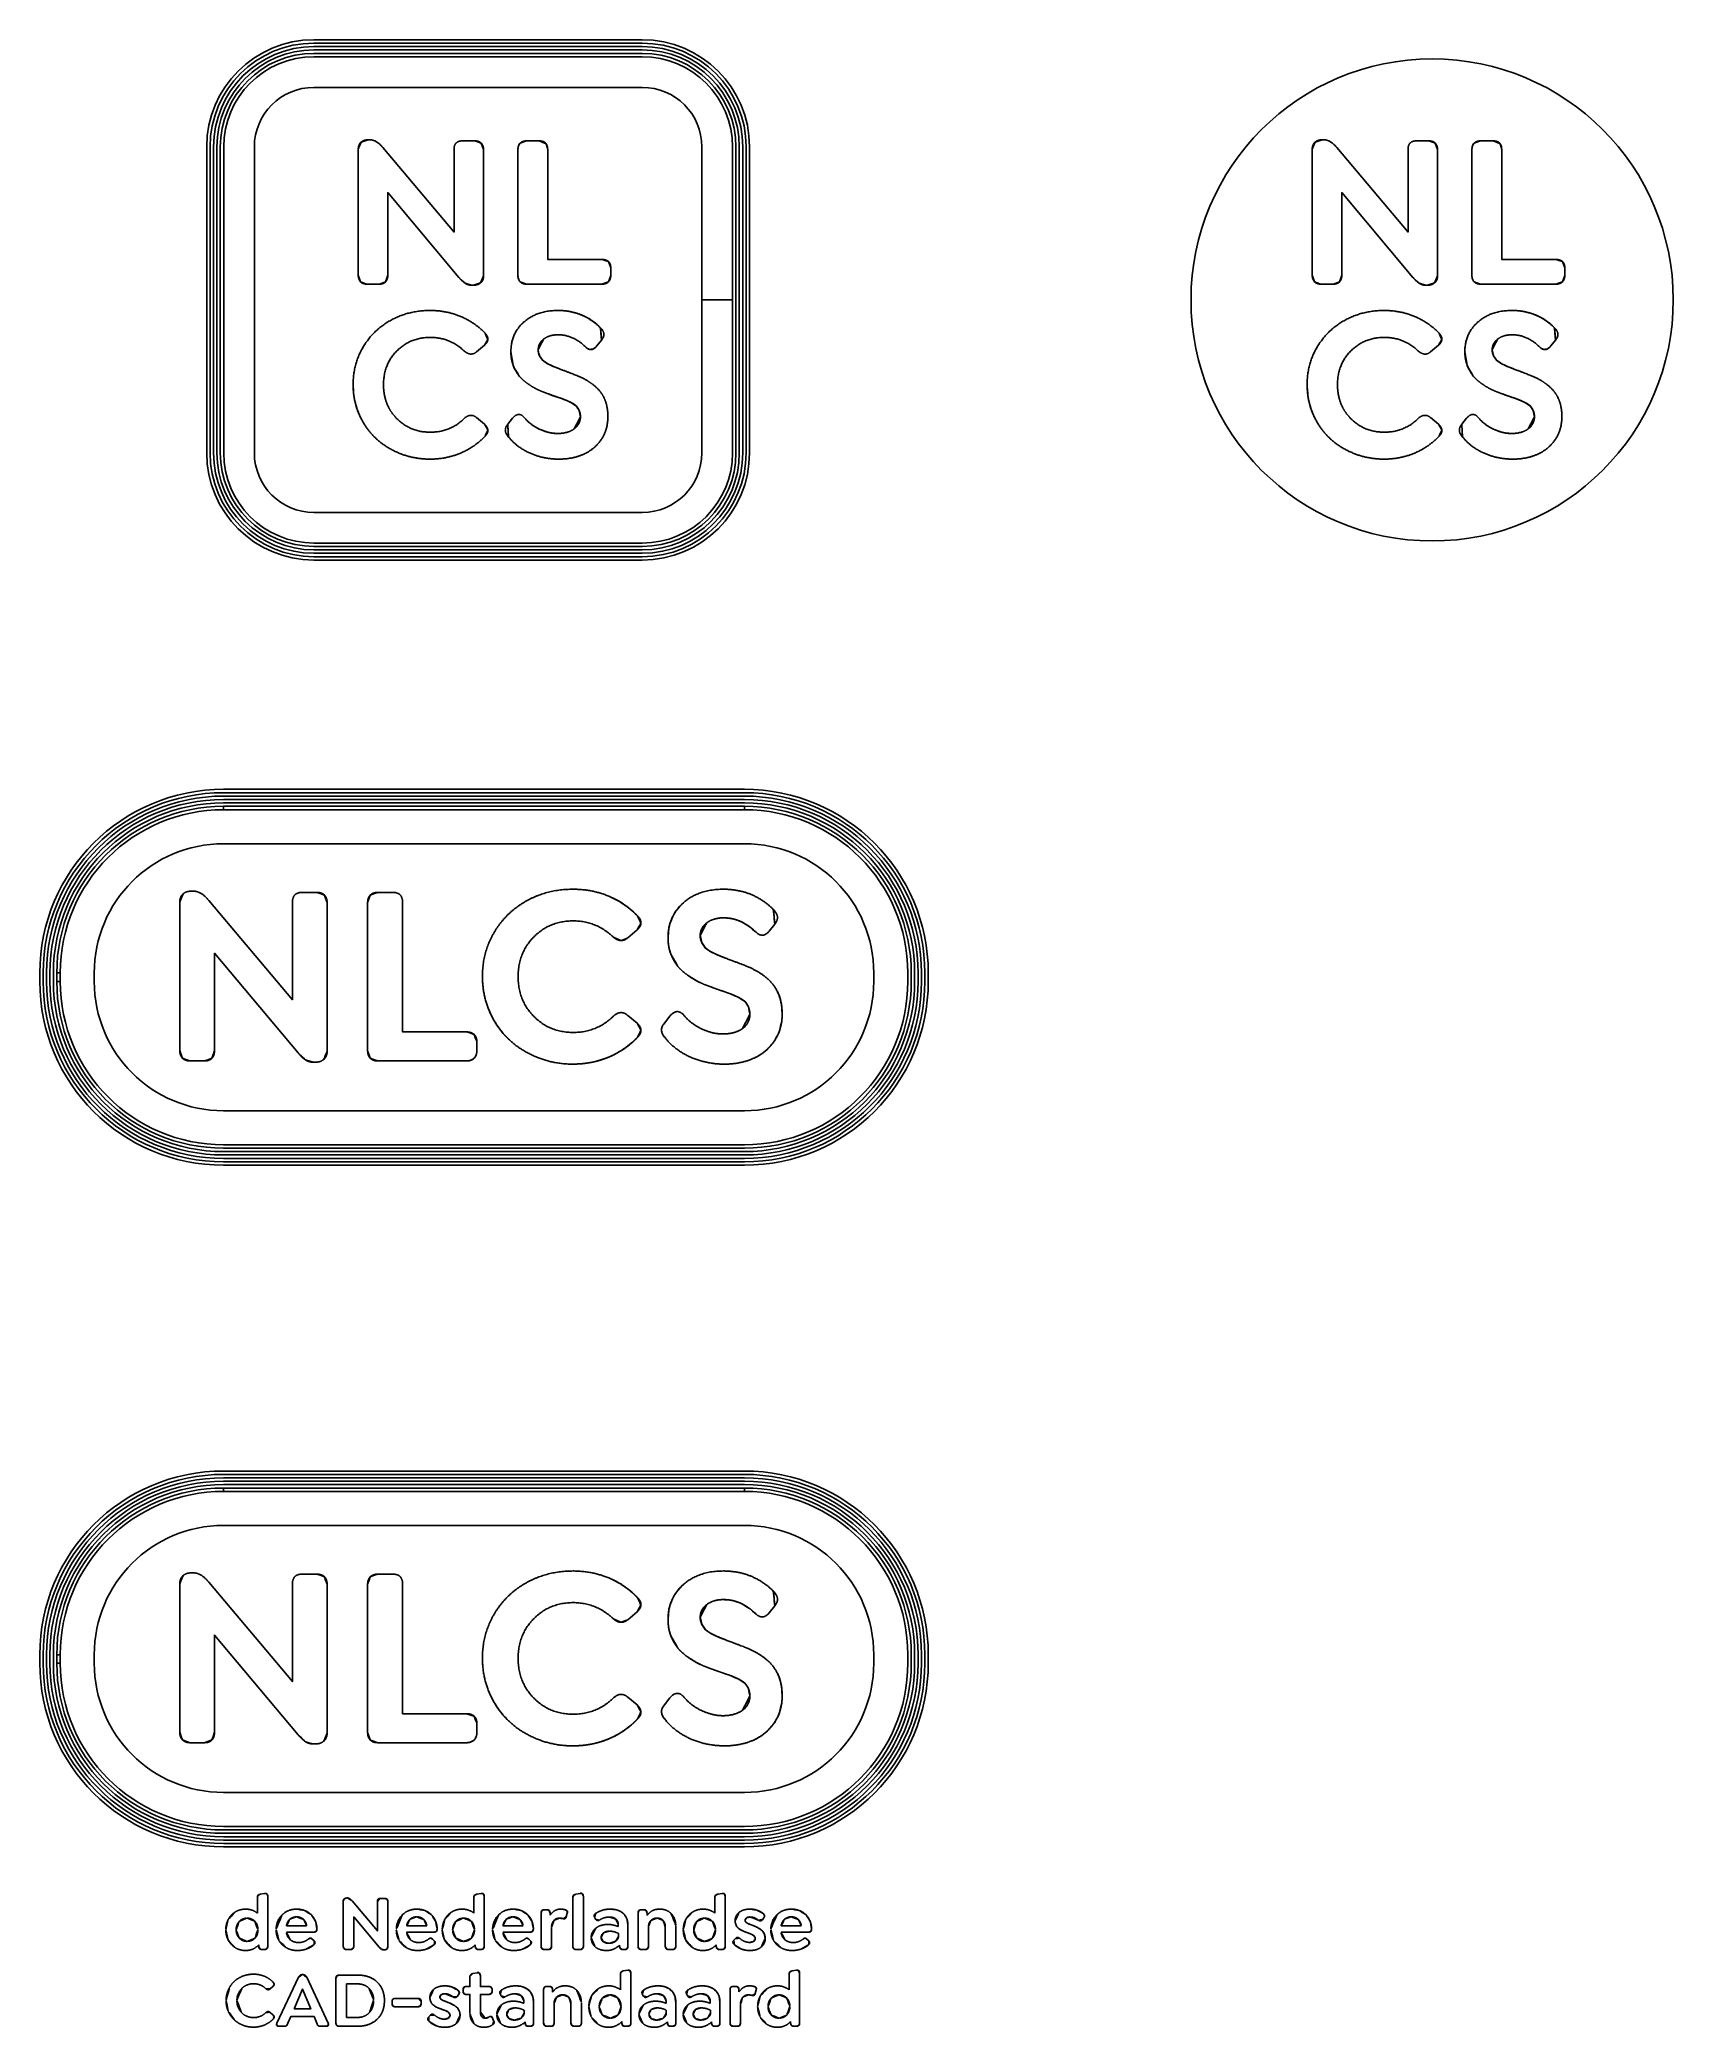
# Model space of a CAD drawing. Extents: x 238421.2481 to 238421.2961, y 486087.3014 to 486087.3599.
import ezdxf

# ---------------------------------------------------------------- set-up
doc = ezdxf.new("R2010")
doc.units = 0
doc.layers.add('Default', color=7, linetype='Continuous')

msp = doc.modelspace()

# ---------------------------------------------------------------- linework, layer by layer
at = {"layer": 'Default'}
for p, q in [((238421.256172, 486087.359872), (238421.265822, 486087.359872)), ((238421.256172, 486087.359772), (238421.265822, 486087.359772)), ((238421.265822, 486087.359772), (238421.256172, 486087.359772)), ((238421.256172, 486087.359672), (238421.265822, 486087.359672)), ((238421.265822, 486087.359672), (238421.256172, 486087.359672)), ((238421.256172, 486087.359572), (238421.265822, 486087.359572)), ((238421.265822, 486087.359572), (238421.256172, 486087.359572)), ((238421.256172, 486087.359472), (238421.265822, 486087.359472)), ((238421.265822, 486087.359472), (238421.256172, 486087.359472)), ((238421.256172, 486087.359372), (238421.265822, 486087.359372)), ((238421.265822, 486087.359372), (238421.256172, 486087.359372)), ((238421.265822, 486087.358472), (238421.256172, 486087.358472)), ((238421.256172, 486087.358472), (238421.265822, 486087.358472)), ((238421.253022, 486087.347726), (238421.253022, 486087.356722)), ((238421.253122, 486087.347726), (238421.253122, 486087.356722)), ((238421.253122, 486087.356722), (238421.253122, 486087.347726)), ((238421.253222, 486087.347726), (238421.253222, 486087.356722)), ((238421.253222, 486087.356722), (238421.253222, 486087.347726)), ((238421.253322, 486087.347726), (238421.253322, 486087.356722)), ((238421.253322, 486087.356722), (238421.253322, 486087.347726)), ((238421.253422, 486087.347726), (238421.253422, 486087.356722)), ((238421.253422, 486087.356722), (238421.253422, 486087.347726)), ((238421.253522, 486087.347726), (238421.253522, 486087.356722)), ((238421.253522, 486087.356722), (238421.253522, 486087.347726)), ((238421.254422, 486087.356722), (238421.254422, 486087.347726)), ((238421.254422, 486087.347726), (238421.254422, 486087.356722)), ((238421.257476, 486087.352947), (238421.257476, 486087.356659)), ((238421.257476, 486087.356659), (238421.257476, 486087.352947)), ((238421.257767, 486087.356931), (238421.257818, 486087.356931)), ((238421.257818, 486087.356931), (238421.257767, 486087.356931)), ((238421.260532, 486087.356899), (238421.260903, 486087.356899)), ((238421.260903, 486087.356899), (238421.260532, 486087.356899)), ((238421.261156, 486087.356646), (238421.261156, 486087.352928)), ((238421.261156, 486087.352928), (238421.261156, 486087.356646)), ((238421.262168, 486087.352941), (238421.262168, 486087.356646)), ((238421.262168, 486087.356646), (238421.262168, 486087.352929)), ((238421.262234, 486087.356833), (238421.262222, 486087.356819)), ((238421.262421, 486087.356899), (238421.262794, 486087.356899)), ((238421.262794, 486087.356899), (238421.262421, 486087.356899)), ((238421.267572, 486087.356722), (238421.267572, 486087.347726)), ((238421.268572, 486087.356722), (238421.268572, 486087.347726)), ((238421.268572, 486087.347726), (238421.268572, 486087.356722)), ((238421.268672, 486087.356722), (238421.268672, 486087.347726)), ((238421.268672, 486087.347726), (238421.268672, 486087.356722)), ((238421.268772, 486087.356722), (238421.268772, 486087.347726)), ((238421.268772, 486087.347726), (238421.268772, 486087.356722)), ((238421.268872, 486087.356722), (238421.268872, 486087.347726)), ((238421.268872, 486087.347726), (238421.268872, 486087.356722)), ((238421.268972, 486087.356722), (238421.268972, 486087.347726)), ((238421.285508, 486087.352947), (238421.285508, 486087.356659)), ((238421.285508, 486087.356659), (238421.285508, 486087.352947)), ((238421.2858, 486087.356931), (238421.28585, 486087.356931)), ((238421.28585, 486087.356931), (238421.2858, 486087.356931)), ((238421.288565, 486087.356899), (238421.288935, 486087.356899)), ((238421.288935, 486087.356899), (238421.288565, 486087.356899)), ((238421.289188, 486087.356646), (238421.289188, 486087.352928)), ((238421.289188, 486087.352928), (238421.289188, 486087.356646)), ((238421.2902, 486087.352941), (238421.2902, 486087.356646)), ((238421.2902, 486087.356646), (238421.2902, 486087.352929)), ((238421.290228, 486087.35678), (238421.290224, 486087.356771)), ((238421.290267, 486087.356833), (238421.290254, 486087.356819)), ((238421.290453, 486087.356899), (238421.290827, 486087.356899)), ((238421.290827, 486087.356899), (238421.290453, 486087.356899)), ((238421.264895, 486087.353169), (238421.264895, 486087.352941)), ((238421.264895, 486087.352941), (238421.264895, 486087.353169)), ((238421.292928, 486087.353169), (238421.292928, 486087.352941)), ((238421.292928, 486087.352941), (238421.292928, 486087.353169)), ((238421.258096, 486087.352688), (238421.257729, 486087.352688)), ((238421.257729, 486087.352688), (238421.258096, 486087.352688)), ((238421.260865, 486087.352656), (238421.260811, 486087.352656)), ((238421.260811, 486087.352656), (238421.260865, 486087.352656)), ((238421.262192, 486087.352816), (238421.262196, 486087.352807)), ((238421.262228, 486087.352761), (238421.262234, 486087.352754)), ((238421.264636, 486087.352688), (238421.262421, 486087.352688)), ((238421.262421, 486087.352688), (238421.264636, 486087.352688)), ((238421.286129, 486087.352688), (238421.285762, 486087.352688)), ((238421.285762, 486087.352688), (238421.286129, 486087.352688)), ((238421.288897, 486087.352656), (238421.288843, 486087.352656)), ((238421.288843, 486087.352656), (238421.288897, 486087.352656)), ((238421.290254, 486087.352768), (238421.290267, 486087.352754)), ((238421.292668, 486087.352688), (238421.290453, 486087.352688)), ((238421.290453, 486087.352688), (238421.292668, 486087.352688)), ((238421.26413, 486087.351739), (238421.264069, 486087.351768)), ((238421.292163, 486087.351739), (238421.292101, 486087.351768)), ((238421.292223, 486087.351708), (238421.292193, 486087.351724)), ((238421.292569, 486087.35146), (238421.29252, 486087.351504)), ((238421.261185, 486087.350895), (238421.260954, 486087.350696)), ((238421.260954, 486087.350696), (238421.261185, 486087.350895)), ((238421.262773, 486087.350664), (238421.262763, 486087.350753)), ((238421.264192, 486087.350809), (238421.264208, 486087.350798)), ((238421.264259, 486087.350773), (238421.264275, 486087.350769)), ((238421.26444, 486087.35082), (238421.26445, 486087.350829)), ((238421.264625, 486087.351044), (238421.264489, 486087.35087)), ((238421.264489, 486087.35087), (238421.264625, 486087.351044)), ((238421.289217, 486087.350895), (238421.288986, 486087.350696)), ((238421.288986, 486087.350696), (238421.289217, 486087.350895)), ((238421.290834, 486087.350583), (238421.290795, 486087.350753)), ((238421.292658, 486087.351044), (238421.292521, 486087.35087)), ((238421.292521, 486087.35087), (238421.292658, 486087.351044)), ((238421.291072, 486087.350349), (238421.290923, 486087.350454)), ((238421.291439, 486087.35019), (238421.291241, 486087.350267)), ((238421.264705, 486087.34933), (238421.264691, 486087.349361)), ((238421.285515, 486087.348905), (238421.285533, 486087.348864)), ((238421.291576, 486087.349291), (238421.291758, 486087.34921)), ((238421.291913, 486087.349107), (238421.292, 486087.348975)), ((238421.260954, 486087.348763), (238421.261185, 486087.348569)), ((238421.261185, 486087.348569), (238421.260954, 486087.348763)), ((238421.261871, 486087.348569), (238421.262005, 486087.348744)), ((238421.262005, 486087.348744), (238421.261871, 486087.348569)), ((238421.263324, 486087.348297), (238421.26331, 486087.348298)), ((238421.288986, 486087.348763), (238421.289217, 486087.348569)), ((238421.289217, 486087.348569), (238421.288986, 486087.348763)), ((238421.289904, 486087.348569), (238421.290038, 486087.348744)), ((238421.290038, 486087.348744), (238421.289904, 486087.348569)), ((238421.291017, 486087.348353), (238421.290827, 486087.348429)), ((238421.291202, 486087.348309), (238421.291044, 486087.348345)), ((238421.291356, 486087.348297), (238421.291342, 486087.348298)), ((238421.256172, 486087.345976), (238421.265822, 486087.345976)), ((238421.265822, 486087.345976), (238421.256172, 486087.345976)), ((238421.265822, 486087.345076), (238421.256172, 486087.345076)), ((238421.256172, 486087.345076), (238421.265822, 486087.345076)), ((238421.265822, 486087.344976), (238421.256172, 486087.344976)), ((238421.256172, 486087.344976), (238421.265822, 486087.344976)), ((238421.265822, 486087.344876), (238421.256172, 486087.344876)), ((238421.256172, 486087.344876), (238421.265822, 486087.344876)), ((238421.265822, 486087.344776), (238421.256172, 486087.344776)), ((238421.256172, 486087.344776), (238421.265822, 486087.344776)), ((238421.265822, 486087.344676), (238421.256172, 486087.344676)), ((238421.256172, 486087.344676), (238421.265822, 486087.344676)), ((238421.265822, 486087.344576), (238421.256172, 486087.344576)), ((238421.253517, 486087.337838), (238421.268824, 486087.337838)), ((238421.268824, 486087.337738), (238421.253517, 486087.337738)), ((238421.253517, 486087.337738), (238421.268824, 486087.337738)), ((238421.268824, 486087.337638), (238421.253517, 486087.337638)), ((238421.253517, 486087.337638), (238421.268824, 486087.337638)), ((238421.268824, 486087.337538), (238421.253517, 486087.337538)), ((238421.253517, 486087.337538), (238421.268824, 486087.337538)), ((238421.268824, 486087.337438), (238421.253517, 486087.337438)), ((238421.253517, 486087.337438), (238421.268824, 486087.337438)), ((238421.268824, 486087.337338), (238421.253517, 486087.337338)), ((238421.253517, 486087.337338), (238421.253517, 486087.337238)), ((238421.253517, 486087.337238), (238421.268824, 486087.337238)), ((238421.268824, 486087.337238), (238421.268824, 486087.337338)), ((238421.268824, 486087.336238), (238421.253517, 486087.336238)), ((238421.253517, 486087.336238), (238421.268824, 486087.336238)), ((238421.252573, 486087.334844), (238421.252633, 486087.334844)), ((238421.252633, 486087.334844), (238421.252573, 486087.334844)), ((238421.252231, 486087.330158), (238421.252231, 486087.334524)), ((238421.252231, 486087.334524), (238421.252231, 486087.330158)), ((238421.255827, 486087.334807), (238421.256262, 486087.334807)), ((238421.256262, 486087.334807), (238421.255827, 486087.334807)), ((238421.25656, 486087.334509), (238421.25656, 486087.330135)), ((238421.25656, 486087.330135), (238421.25656, 486087.334509)), ((238421.257751, 486087.33015), (238421.257751, 486087.334509)), ((238421.257751, 486087.33015), (238421.257751, 486087.334509)), ((238421.257751, 486087.334509), (238421.257751, 486087.33015)), ((238421.258048, 486087.334807), (238421.258488, 486087.334807)), ((238421.258048, 486087.334807), (238421.258488, 486087.334807)), ((238421.258488, 486087.334807), (238421.258048, 486087.334807)), ((238421.264936, 486087.334651), (238421.26484, 486087.334694)), ((238421.265167, 486087.334529), (238421.265122, 486087.334555)), ((238421.266832, 486087.334288), (238421.266799, 486087.334242)), ((238421.265666, 486087.333702), (238421.265394, 486087.333467)), ((238421.265394, 486087.333467), (238421.265666, 486087.333702)), ((238421.268418, 486087.334042), (238421.268517, 486087.334021)), ((238421.268565, 486087.334007), (238421.268662, 486087.333973)), ((238421.269714, 486087.333877), (238421.269553, 486087.333672)), ((238421.269553, 486087.333672), (238421.269714, 486087.333877)), ((238421.266581, 486087.333372), (238421.266591, 486087.333273)), ((238421.267747, 486087.333121), (238421.267673, 486087.333182)), ((238421.267859, 486087.333053), (238421.267774, 486087.333102)), ((238421.268002, 486087.332982), (238421.267903, 486087.33303)), ((238421.248117, 486087.332188), (238421.248117, 486087.332438)), ((238421.248217, 486087.332438), (238421.248217, 486087.332188)), ((238421.248217, 486087.332188), (238421.248217, 486087.332438)), ((238421.248317, 486087.332438), (238421.248317, 486087.332188)), ((238421.248317, 486087.332188), (238421.248317, 486087.332438)), ((238421.248417, 486087.332438), (238421.248417, 486087.332188)), ((238421.248417, 486087.332188), (238421.248417, 486087.332438)), ((238421.248517, 486087.332438), (238421.248517, 486087.332188)), ((238421.248517, 486087.332188), (238421.248517, 486087.332438)), ((238421.248617, 486087.332438), (238421.248617, 486087.332188)), ((238421.248717, 486087.332438), (238421.248617, 486087.332438)), ((238421.248617, 486087.332188), (238421.248717, 486087.332188)), ((238421.248717, 486087.332188), (238421.248717, 486087.332438)), ((238421.249717, 486087.332438), (238421.249717, 486087.332188)), ((238421.249717, 486087.332188), (238421.249717, 486087.332438)), ((238421.267179, 486087.332356), (238421.267234, 486087.332319)), ((238421.272624, 486087.332188), (238421.272624, 486087.332438)), ((238421.272624, 486087.332438), (238421.272624, 486087.332188)), ((238421.273624, 486087.332438), (238421.273624, 486087.332188)), ((238421.273624, 486087.332188), (238421.273624, 486087.332438)), ((238421.273724, 486087.332188), (238421.273724, 486087.332438)), ((238421.273724, 486087.332438), (238421.273724, 486087.332188)), ((238421.273824, 486087.332188), (238421.273824, 486087.332438)), ((238421.273824, 486087.332438), (238421.273824, 486087.332188)), ((238421.273924, 486087.332188), (238421.273924, 486087.332438)), ((238421.273924, 486087.332438), (238421.273924, 486087.332188)), ((238421.274024, 486087.332188), (238421.274024, 486087.332438)), ((238421.274024, 486087.332438), (238421.274024, 486087.332188)), ((238421.274124, 486087.332188), (238421.274124, 486087.332438)), ((238421.274124, 486087.332438), (238421.274124, 486087.332188)), ((238421.274224, 486087.332438), (238421.274224, 486087.332188)), ((238421.268838, 486087.331598), (238421.268866, 486087.331566)), ((238421.268912, 486087.331497), (238421.26894, 486087.331442)), ((238421.269919, 486087.331451), (238421.269914, 486087.331486)), ((238421.26142, 486087.331125), (238421.261436, 486087.331095)), ((238421.261468, 486087.331036), (238421.261494, 486087.330993)), ((238421.261547, 486087.330908), (238421.261613, 486087.330813)), ((238421.265394, 486087.331193), (238421.265666, 486087.330966)), ((238421.265666, 486087.330966), (238421.265394, 486087.331193)), ((238421.266474, 486087.330966), (238421.266631, 486087.33117)), ((238421.266631, 486087.33117), (238421.266474, 486087.330966)), ((238421.269849, 486087.33073), (238421.269862, 486087.330769)), ((238421.269929, 486087.331144), (238421.269931, 486087.331234)), ((238421.260959, 486087.330418), (238421.260959, 486087.33015)), ((238421.260959, 486087.330418), (238421.260959, 486087.33015)), ((238421.260959, 486087.33015), (238421.260959, 486087.330418)), ((238421.265538, 486087.330409), (238421.265575, 486087.330443)), ((238421.265612, 486087.330479), (238421.265649, 486087.330515)), ((238421.25296, 486087.329852), (238421.252529, 486087.329852)), ((238421.252529, 486087.329852), (238421.25296, 486087.329852)), ((238421.256218, 486087.329815), (238421.256154, 486087.329815)), ((238421.256154, 486087.329815), (238421.256218, 486087.329815)), ((238421.260654, 486087.329852), (238421.258048, 486087.329852)), ((238421.260654, 486087.329852), (238421.258048, 486087.329852)), ((238421.258048, 486087.329852), (238421.260654, 486087.329852)), ((238421.264434, 486087.329834), (238421.264486, 486087.329848)), ((238421.264538, 486087.329862), (238421.264589, 486087.329877)), ((238421.26469, 486087.32991), (238421.264715, 486087.329919)), ((238421.26479, 486087.329948), (238421.26484, 486087.329968)), ((238421.269158, 486087.329961), (238421.269202, 486087.329984)), ((238421.253517, 486087.328388), (238421.268824, 486087.328388)), ((238421.268824, 486087.328388), (238421.253517, 486087.328388)), ((238421.268824, 486087.327388), (238421.253517, 486087.327388)), ((238421.253517, 486087.327388), (238421.268824, 486087.327388)), ((238421.253517, 486087.327288), (238421.268824, 486087.327288)), ((238421.268824, 486087.327288), (238421.253517, 486087.327288)), ((238421.253517, 486087.327188), (238421.268824, 486087.327188)), ((238421.268824, 486087.327188), (238421.253517, 486087.327188)), ((238421.253517, 486087.327088), (238421.268824, 486087.327088)), ((238421.268824, 486087.327088), (238421.253517, 486087.327088)), ((238421.253517, 486087.326988), (238421.268824, 486087.326988)), ((238421.268824, 486087.326988), (238421.253517, 486087.326988)), ((238421.253517, 486087.326888), (238421.268824, 486087.326888)), ((238421.268824, 486087.326888), (238421.253517, 486087.326888)), ((238421.268824, 486087.326788), (238421.253517, 486087.326788)), ((238421.253517, 486087.317798), (238421.268824, 486087.317798)), ((238421.268824, 486087.317698), (238421.253517, 486087.317698)), ((238421.253517, 486087.317698), (238421.268824, 486087.317698)), ((238421.268824, 486087.317598), (238421.253517, 486087.317598)), ((238421.253517, 486087.317598), (238421.268824, 486087.317598)), ((238421.268824, 486087.317498), (238421.253517, 486087.317498)), ((238421.253517, 486087.317498), (238421.268824, 486087.317498)), ((238421.268824, 486087.317398), (238421.253517, 486087.317398)), ((238421.253517, 486087.317398), (238421.268824, 486087.317398)), ((238421.268824, 486087.317298), (238421.253517, 486087.317298)), ((238421.253517, 486087.317298), (238421.253517, 486087.317198)), ((238421.268824, 486087.317198), (238421.268824, 486087.317298)), ((238421.253517, 486087.317198), (238421.268824, 486087.317198)), ((238421.268824, 486087.316198), (238421.253517, 486087.316198)), ((238421.253517, 486087.316198), (238421.268824, 486087.316198)), ((238421.252231, 486087.310117), (238421.252231, 486087.314483)), ((238421.252231, 486087.314483), (238421.252231, 486087.310117)), ((238421.252573, 486087.314804), (238421.252633, 486087.314804)), ((238421.252633, 486087.314804), (238421.252573, 486087.314804)), ((238421.255827, 486087.314766), (238421.256262, 486087.314766)), ((238421.256262, 486087.314766), (238421.255827, 486087.314766)), ((238421.25656, 486087.314469), (238421.25656, 486087.310095)), ((238421.25656, 486087.310095), (238421.25656, 486087.314469)), ((238421.257751, 486087.310109), (238421.257751, 486087.314469)), ((238421.257751, 486087.310109), (238421.257751, 486087.314469)), ((238421.257751, 486087.314469), (238421.257751, 486087.310109)), ((238421.258048, 486087.314766), (238421.258488, 486087.314766)), ((238421.258048, 486087.314766), (238421.258488, 486087.314766)), ((238421.258488, 486087.314766), (238421.258048, 486087.314766)), ((238421.264936, 486087.31461), (238421.26484, 486087.314653)), ((238421.265167, 486087.314488), (238421.265122, 486087.314514)), ((238421.266832, 486087.314248), (238421.266799, 486087.314201)), ((238421.268418, 486087.314001), (238421.268517, 486087.31398)), ((238421.268565, 486087.313966), (238421.268662, 486087.313932)), ((238421.269714, 486087.313836), (238421.269553, 486087.313631)), ((238421.269553, 486087.313631), (238421.269714, 486087.313836)), ((238421.265666, 486087.313661), (238421.265394, 486087.313426)), ((238421.265394, 486087.313426), (238421.265666, 486087.313661)), ((238421.266581, 486087.313331), (238421.266591, 486087.313232)), ((238421.267747, 486087.31308), (238421.267673, 486087.313141)), ((238421.267859, 486087.313013), (238421.267774, 486087.313062)), ((238421.268002, 486087.312941), (238421.267903, 486087.31299)), ((238421.248117, 486087.312148), (238421.248117, 486087.312398)), ((238421.248217, 486087.312398), (238421.248217, 486087.312148)), ((238421.248217, 486087.312148), (238421.248217, 486087.312398)), ((238421.248317, 486087.312398), (238421.248317, 486087.312148)), ((238421.248317, 486087.312148), (238421.248317, 486087.312398)), ((238421.248417, 486087.312398), (238421.248417, 486087.312148)), ((238421.248417, 486087.312148), (238421.248417, 486087.312398)), ((238421.248517, 486087.312398), (238421.248517, 486087.312148)), ((238421.248517, 486087.312148), (238421.248517, 486087.312398)), ((238421.248617, 486087.312398), (238421.248617, 486087.312148)), ((238421.248717, 486087.312398), (238421.248617, 486087.312398)), ((238421.248617, 486087.312148), (238421.248717, 486087.312148)), ((238421.248717, 486087.312148), (238421.248717, 486087.312398)), ((238421.249717, 486087.312398), (238421.249717, 486087.312148)), ((238421.249717, 486087.312148), (238421.249717, 486087.312398)), ((238421.267179, 486087.312315), (238421.267234, 486087.312278)), ((238421.272624, 486087.312148), (238421.272624, 486087.312398)), ((238421.272624, 486087.312398), (238421.272624, 486087.312148)), ((238421.273624, 486087.312398), (238421.273624, 486087.312148)), ((238421.273624, 486087.312148), (238421.273624, 486087.312398)), ((238421.273724, 486087.312148), (238421.273724, 486087.312398)), ((238421.273724, 486087.312398), (238421.273724, 486087.312148)), ((238421.273824, 486087.312148), (238421.273824, 486087.312398)), ((238421.273824, 486087.312398), (238421.273824, 486087.312148)), ((238421.273924, 486087.312148), (238421.273924, 486087.312398)), ((238421.273924, 486087.312398), (238421.273924, 486087.312148)), ((238421.274024, 486087.312148), (238421.274024, 486087.312398)), ((238421.274024, 486087.312398), (238421.274024, 486087.312148)), ((238421.274124, 486087.312148), (238421.274124, 486087.312398)), ((238421.274124, 486087.312398), (238421.274124, 486087.312148)), ((238421.274224, 486087.312398), (238421.274224, 486087.312148)), ((238421.268838, 486087.311558), (238421.268866, 486087.311525)), ((238421.268912, 486087.311456), (238421.26894, 486087.311401)), ((238421.26142, 486087.311084), (238421.261436, 486087.311054)), ((238421.261468, 486087.310995), (238421.261494, 486087.310952)), ((238421.265394, 486087.311152), (238421.265666, 486087.310925)), ((238421.265666, 486087.310925), (238421.265394, 486087.311152)), ((238421.266474, 486087.310925), (238421.266631, 486087.311129)), ((238421.266631, 486087.311129), (238421.266474, 486087.310925)), ((238421.269919, 486087.31141), (238421.269914, 486087.311445)), ((238421.269929, 486087.311103), (238421.269931, 486087.311193)), ((238421.260959, 486087.310377), (238421.260959, 486087.310109)), ((238421.260959, 486087.310377), (238421.260959, 486087.310109)), ((238421.260959, 486087.310109), (238421.260959, 486087.310377)), ((238421.261547, 486087.310867), (238421.261613, 486087.310772)), ((238421.265538, 486087.310368), (238421.265575, 486087.310402)), ((238421.265612, 486087.310438), (238421.265649, 486087.310474)), ((238421.269849, 486087.310689), (238421.269862, 486087.310728)), ((238421.25296, 486087.309812), (238421.252529, 486087.309812)), ((238421.252529, 486087.309812), (238421.25296, 486087.309812)), ((238421.256218, 486087.309774), (238421.256154, 486087.309774)), ((238421.256154, 486087.309774), (238421.256218, 486087.309774)), ((238421.260654, 486087.309812), (238421.258048, 486087.309812)), ((238421.260654, 486087.309812), (238421.258048, 486087.309812)), ((238421.258048, 486087.309812), (238421.260654, 486087.309812)), ((238421.264434, 486087.309794), (238421.264486, 486087.309807)), ((238421.264538, 486087.309821), (238421.264589, 486087.309836)), ((238421.26469, 486087.309869), (238421.264715, 486087.309878)), ((238421.26479, 486087.309907), (238421.26484, 486087.309927)), ((238421.269158, 486087.30992), (238421.269202, 486087.309943)), ((238421.253517, 486087.308348), (238421.268824, 486087.308348)), ((238421.268824, 486087.308348), (238421.253517, 486087.308348)), ((238421.268824, 486087.307348), (238421.253517, 486087.307348)), ((238421.253517, 486087.307348), (238421.268824, 486087.307348)), ((238421.253517, 486087.307248), (238421.268824, 486087.307248)), ((238421.268824, 486087.307248), (238421.253517, 486087.307248)), ((238421.253517, 486087.307148), (238421.268824, 486087.307148)), ((238421.268824, 486087.307148), (238421.253517, 486087.307148)), ((238421.253517, 486087.307048), (238421.268824, 486087.307048)), ((238421.268824, 486087.307048), (238421.253517, 486087.307048)), ((238421.253517, 486087.306948), (238421.268824, 486087.306948)), ((238421.268824, 486087.306948), (238421.253517, 486087.306948)), ((238421.253517, 486087.306848), (238421.268824, 486087.306848)), ((238421.268824, 486087.306848), (238421.253517, 486087.306848)), ((238421.268824, 486087.306748), (238421.253517, 486087.306748)), ((238421.25451, 486087.305268), (238421.25451, 486087.304805)), ((238421.254724, 486087.305381), (238421.254595, 486087.305358)), ((238421.254817, 486087.303823), (238421.254817, 486087.305295)), ((238421.257033, 486087.303825), (238421.257033, 486087.305149)), ((238421.257137, 486087.305246), (238421.257155, 486087.305246)), ((238421.258124, 486087.305235), (238421.258256, 486087.305235)), ((238421.258346, 486087.305145), (238421.258346, 486087.303819)), ((238421.260871, 486087.305268), (238421.260871, 486087.304805)), ((238421.261085, 486087.305381), (238421.260957, 486087.305358)), ((238421.261178, 486087.303823), (238421.261178, 486087.305295)), ((238421.263781, 486087.303823), (238421.263781, 486087.305268)), ((238421.263869, 486087.305358), (238421.263996, 486087.305383)), ((238421.264089, 486087.305295), (238421.264089, 486087.303823)), ((238421.267952, 486087.305268), (238421.267952, 486087.304805)), ((238421.268167, 486087.305381), (238421.268038, 486087.305358)), ((238421.268259, 486087.303823), (238421.268259, 486087.305295)), ((238421.255663, 486087.304692), (238421.255663, 486087.304692)), ((238421.259194, 486087.304692), (238421.259194, 486087.304692)), ((238421.262024, 486087.304692), (238421.262024, 486087.304692)), ((238421.262847, 486087.303823), (238421.262847, 486087.304812)), ((238421.262935, 486087.3049), (238421.263023, 486087.3049)), ((238421.263111, 486087.304812), (238421.263111, 486087.304741)), ((238421.263566, 486087.304898), (238421.263566, 486087.304898)), ((238421.263617, 486087.304805), (238421.263587, 486087.30469)), ((238421.264426, 486087.304664), (238421.264446, 486087.304628)), ((238421.264878, 486087.304919), (238421.264878, 486087.304919)), ((238421.265114, 486087.304468), (238421.265114, 486087.304406)), ((238421.265696, 486087.303823), (238421.265696, 486087.304812)), ((238421.265784, 486087.3049), (238421.265872, 486087.3049)), ((238421.26596, 486087.304812), (238421.26596, 486087.304734)), ((238421.266329, 486087.304919), (238421.266329, 486087.304919)), ((238421.269385, 486087.304651), (238421.269353, 486087.304609)), ((238421.270198, 486087.304692), (238421.270198, 486087.304692)), ((238421.254209, 486087.303971), (238421.254209, 486087.303971)), ((238421.254551, 486087.303872), (238421.254551, 486087.303823)), ((238421.255365, 486087.304242), (238421.256165, 486087.304242)), ((238421.255958, 486087.30443), (238421.255367, 486087.30443)), ((238421.256178, 486087.303985), (238421.256123, 486087.30404)), ((238421.258897, 486087.304242), (238421.259697, 486087.304242)), ((238421.25949, 486087.30443), (238421.258899, 486087.30443)), ((238421.25971, 486087.303985), (238421.259655, 486087.30404)), ((238421.260571, 486087.303971), (238421.260571, 486087.303971)), ((238421.260913, 486087.303872), (238421.260913, 486087.303823)), ((238421.261726, 486087.304242), (238421.262526, 486087.304242)), ((238421.26232, 486087.30443), (238421.261728, 486087.30443)), ((238421.26254, 486087.303985), (238421.262484, 486087.30404)), ((238421.263155, 486087.304373), (238421.263155, 486087.303823)), ((238421.264839, 486087.303914), (238421.264839, 486087.303914)), ((238421.265121, 486087.304205), (238421.265121, 486087.304119)), ((238421.265154, 486087.303863), (238421.265154, 486087.303823)), ((238421.265401, 486087.303823), (238421.265401, 486087.304434)), ((238421.266004, 486087.304401), (238421.266004, 486087.303823)), ((238421.266498, 486087.303823), (238421.266498, 486087.304401)), ((238421.266805, 486087.304424), (238421.266805, 486087.303823)), ((238421.267652, 486087.303971), (238421.267652, 486087.303971)), ((238421.267994, 486087.303872), (238421.267994, 486087.303823)), ((238421.268516, 486087.304008), (238421.268556, 486087.304052)), ((238421.2699, 486087.304242), (238421.270701, 486087.304242)), ((238421.270494, 486087.30443), (238421.269903, 486087.30443)), ((238421.270714, 486087.303985), (238421.270659, 486087.30404)), ((238421.254637, 486087.303733), (238421.254729, 486087.303733)), ((238421.257254, 486087.303733), (238421.257124, 486087.303733)), ((238421.258242, 486087.303722), (238421.258223, 486087.303722)), ((238421.260998, 486087.303733), (238421.26109, 486087.303733)), ((238421.263069, 486087.303733), (238421.262935, 486087.303733)), ((238421.264003, 486087.303733), (238421.263869, 486087.303733)), ((238421.265242, 486087.303733), (238421.265315, 486087.303733)), ((238421.265918, 486087.303733), (238421.265784, 486087.303733)), ((238421.266719, 486087.303733), (238421.266586, 486087.303733)), ((238421.26808, 486087.303733), (238421.268171, 486087.303733)), ((238421.268979, 486087.303702), (238421.268979, 486087.303702)), ((238421.25572, 486087.302915), (238421.255084, 486087.301567)), ((238421.255849, 486087.302993), (238421.255828, 486087.302993)), ((238421.256593, 486087.301567), (238421.25596, 486087.302915)), ((238421.256819, 486087.302889), (238421.256819, 486087.301569)), ((238421.257456, 486087.302979), (238421.256911, 486087.302979)), ((238421.260845, 486087.303026), (238421.260971, 486087.303051)), ((238421.265179, 486087.303012), (238421.265179, 486087.302549)), ((238421.265393, 486087.303125), (238421.265264, 486087.303102)), ((238421.265486, 486087.301567), (238421.265486, 486087.303039)), ((238421.270138, 486087.303012), (238421.270138, 486087.302549)), ((238421.270352, 486087.303125), (238421.270224, 486087.303102)), ((238421.270445, 486087.301567), (238421.270445, 486087.303039)), ((238421.254969, 486087.302644), (238421.254887, 486087.302573)), ((238421.258467, 486087.302138), (238421.258467, 486087.302205)), ((238421.258555, 486087.302291), (238421.259239, 486087.302291)), ((238421.259324, 486087.302205), (238421.259324, 486087.302138)), ((238421.260417, 486087.302395), (238421.260384, 486087.302353)), ((238421.260554, 486087.302501), (238421.260554, 486087.302558)), ((238421.26141, 486087.302558), (238421.26141, 486087.302501)), ((238421.261652, 486087.302408), (238421.261672, 486087.302372)), ((238421.262104, 486087.302663), (238421.262104, 486087.302663)), ((238421.26234, 486087.302212), (238421.26234, 486087.30215)), ((238421.262627, 486087.301567), (238421.262627, 486087.302178)), ((238421.262922, 486087.301567), (238421.262922, 486087.302556)), ((238421.26301, 486087.302644), (238421.263098, 486087.302644)), ((238421.263186, 486087.302556), (238421.263186, 486087.302478)), ((238421.26323, 486087.302145), (238421.26323, 486087.301567)), ((238421.263555, 486087.302663), (238421.263555, 486087.302663)), ((238421.263724, 486087.301567), (238421.263724, 486087.302145)), ((238421.264031, 486087.302168), (238421.264031, 486087.301567)), ((238421.265831, 486087.302408), (238421.265851, 486087.302372)), ((238421.266283, 486087.302663), (238421.266283, 486087.302663)), ((238421.266519, 486087.302212), (238421.266519, 486087.30215)), ((238421.266806, 486087.301567), (238421.266806, 486087.302178)), ((238421.267129, 486087.302408), (238421.267149, 486087.302372)), ((238421.267582, 486087.302663), (238421.267582, 486087.302663)), ((238421.267817, 486087.302212), (238421.267817, 486087.30215)), ((238421.268104, 486087.301567), (238421.268104, 486087.302178)), ((238421.268399, 486087.301567), (238421.268399, 486087.302556)), ((238421.268487, 486087.302644), (238421.268575, 486087.302644)), ((238421.268663, 486087.302556), (238421.268663, 486087.302485)), ((238421.268707, 486087.302117), (238421.268707, 486087.301567)), ((238421.269118, 486087.302642), (238421.269118, 486087.302642)), ((238421.269169, 486087.302549), (238421.269139, 486087.302434)), ((238421.254887, 486087.301883), (238421.254969, 486087.301814)), ((238421.259239, 486087.30205), (238421.258555, 486087.30205)), ((238421.259548, 486087.301752), (238421.259587, 486087.301796)), ((238421.261421, 486087.301717), (238421.261463, 486087.30162)), ((238421.262065, 486087.301658), (238421.262065, 486087.301658)), ((238421.262347, 486087.301949), (238421.262347, 486087.301863)), ((238421.26238, 486087.301607), (238421.26238, 486087.301567)), ((238421.264878, 486087.301715), (238421.264878, 486087.301715)), ((238421.26522, 486087.301616), (238421.26522, 486087.301567)), ((238421.266244, 486087.301658), (238421.266244, 486087.301658)), ((238421.266526, 486087.301949), (238421.266526, 486087.301863)), ((238421.266559, 486087.301607), (238421.266559, 486087.301567)), ((238421.267542, 486087.301658), (238421.267542, 486087.301658)), ((238421.267824, 486087.301949), (238421.267824, 486087.301863)), ((238421.267857, 486087.301607), (238421.267857, 486087.301567)), ((238421.269838, 486087.301715), (238421.269838, 486087.301715)), ((238421.27018, 486087.301616), (238421.27018, 486087.301567)), ((238421.254397, 486087.301449), (238421.254397, 486087.301449)), ((238421.255144, 486087.301477), (238421.255313, 486087.301477)), ((238421.256351, 486087.301477), (238421.256531, 486087.301477)), ((238421.256911, 486087.301477), (238421.257456, 486087.301477)), ((238421.260011, 486087.301446), (238421.260011, 486087.301446)), ((238421.262468, 486087.301477), (238421.262541, 486087.301477)), ((238421.263144, 486087.301477), (238421.26301, 486087.301477)), ((238421.263946, 486087.301477), (238421.263812, 486087.301477)), ((238421.265306, 486087.301477), (238421.265398, 486087.301477)), ((238421.266647, 486087.301477), (238421.26672, 486087.301477)), ((238421.267945, 486087.301477), (238421.268018, 486087.301477)), ((238421.268621, 486087.301477), (238421.268487, 486087.301477)), ((238421.270265, 486087.301477), (238421.270357, 486087.301477))]:
    msp.add_line(p, q, dxfattribs=at)
for points in [[(238421.258201, 486087.3567), (238421.260289, 486087.354216), (238421.260289, 486087.356646)], [(238421.260289, 486087.356646), (238421.260289, 486087.354216), (238421.258201, 486087.3567)], [(238421.263041, 486087.356646), (238421.263041, 486087.353413), (238421.264636, 486087.353413)], [(238421.264636, 486087.353413), (238421.263041, 486087.353413), (238421.263041, 486087.356646)], [(238421.268472, 486087.356722), (238421.268472, 486087.352224), (238421.267572, 486087.352224), (238421.267572, 486087.356722)], [(238421.268472, 486087.347726), (238421.268472, 486087.352224), (238421.268474, 486087.352224), (238421.268472, 486087.352224), (238421.268472, 486087.356722)], [(238421.286233, 486087.3567), (238421.288321, 486087.354216), (238421.288321, 486087.356646)], [(238421.288321, 486087.356646), (238421.288321, 486087.354216), (238421.286233, 486087.3567)], [(238421.291074, 486087.356646), (238421.291074, 486087.353413), (238421.292668, 486087.353413)], [(238421.292668, 486087.353413), (238421.291074, 486087.353413), (238421.291074, 486087.356646)], [(238421.260431, 486087.352887), (238421.258343, 486087.355377), (238421.258343, 486087.352947)], [(238421.258343, 486087.352947), (238421.258343, 486087.355377), (238421.260431, 486087.352887)], [(238421.288464, 486087.352887), (238421.286375, 486087.355377), (238421.286375, 486087.352947)], [(238421.286375, 486087.352947), (238421.286375, 486087.355377), (238421.288464, 486087.352887)], [(238421.290224, 486087.352816), (238421.290238, 486087.352791), (238421.290248, 486087.352775)], [(238421.267572, 486087.347726), (238421.267572, 486087.352224), (238421.268472, 486087.352224), (238421.268472, 486087.347726)], [(238421.264248, 486087.351676), (238421.26419, 486087.351708), (238421.264161, 486087.351724)], [(238421.264536, 486087.35146), (238421.264488, 486087.351504), (238421.264463, 486087.351525)], [(238421.253083, 486087.334573), (238421.25554, 486087.33165), (238421.25554, 486087.334509)], [(238421.25554, 486087.334509), (238421.25554, 486087.33165), (238421.253083, 486087.334573)], [(238421.258778, 486087.334509), (238421.258778, 486087.330705), (238421.260654, 486087.330705)], [(238421.258778, 486087.334509), (238421.258778, 486087.330705), (238421.260654, 486087.330705)], [(238421.260654, 486087.330705), (238421.258778, 486087.330705), (238421.258778, 486087.334509)], [(238421.26546, 486087.334323), (238421.26542, 486087.334355), (238421.26538, 486087.334386)], [(238421.26703, 486087.334502), (238421.266986, 486087.334462), (238421.266953, 486087.334429)], [(238421.255708, 486087.330087), (238421.253251, 486087.333017), (238421.253251, 486087.330158)], [(238421.253251, 486087.330158), (238421.253251, 486087.333017), (238421.255708, 486087.330087)], [(238421.260861, 486087.329916), (238421.260878, 486087.329931), (238421.260885, 486087.329939)], [(238421.260907, 486087.329964), (238421.260919, 486087.329983), (238421.260925, 486087.329993)], [(238421.26931, 486087.330048), (238421.269343, 486087.330071), (238421.269375, 486087.330094)], [(238421.253083, 486087.314532), (238421.25554, 486087.31161), (238421.25554, 486087.314469)], [(238421.25554, 486087.314469), (238421.25554, 486087.31161), (238421.253083, 486087.314532)], [(238421.258778, 486087.314469), (238421.258778, 486087.310664), (238421.260654, 486087.310664)], [(238421.258778, 486087.314469), (238421.258778, 486087.310664), (238421.260654, 486087.310664)], [(238421.260654, 486087.310664), (238421.258778, 486087.310664), (238421.258778, 486087.314469)], [(238421.26703, 486087.314461), (238421.266986, 486087.314421), (238421.266953, 486087.314388)], [(238421.26546, 486087.314282), (238421.26542, 486087.314314), (238421.26538, 486087.314345)], [(238421.255708, 486087.310046), (238421.253251, 486087.312976), (238421.253251, 486087.310117)], [(238421.253251, 486087.310117), (238421.253251, 486087.312976), (238421.255708, 486087.310046)], [(238421.260861, 486087.309875), (238421.260878, 486087.30989), (238421.260885, 486087.309898)], [(238421.260907, 486087.309923), (238421.260919, 486087.309942), (238421.260925, 486087.309952)], [(238421.26931, 486087.310008), (238421.269343, 486087.31003), (238421.269375, 486087.310054)], [(238421.257292, 486087.305164), (238421.258037, 486087.304278), (238421.258037, 486087.305145)], [(238421.258087, 486087.303804), (238421.257343, 486087.304692), (238421.257343, 486087.303825)], [(238421.257447, 486087.301735), (238421.25713, 486087.301735), (238421.25713, 486087.302721), (238421.257447, 486087.302721)], [(238421.260644, 486087.302644), (238421.260758, 486087.302644), (238421.260758, 486087.302935)], [(238421.261063, 486087.302963), (238421.261063, 486087.302644), (238421.261319, 486087.302644)], [(238421.260758, 486087.301863), (238421.260758, 486087.302413), (238421.260644, 486087.302413)], [(238421.261319, 486087.302413), (238421.261063, 486087.302413), (238421.261063, 486087.301891)], [(238421.255408, 486087.301567), (238421.255491, 486087.301761), (238421.256176, 486087.301761), (238421.256256, 486087.301567)]]:
    msp.add_lwpolyline(points, dxfattribs=at)
for points in [[(238421.268824, 486087.337238), (238421.253517, 486087.337238), (238421.253517, 486087.337338), (238421.268824, 486087.337338)], [(238421.248717, 486087.332188), (238421.248617, 486087.332188), (238421.248617, 486087.332438), (238421.248717, 486087.332438)], [(238421.268824, 486087.317198), (238421.253517, 486087.317198), (238421.253517, 486087.317298), (238421.268824, 486087.317298)], [(238421.248717, 486087.312148), (238421.248617, 486087.312148), (238421.248617, 486087.312398), (238421.248717, 486087.312398)], [(238421.255588, 486087.301986), (238421.255838, 486087.302568), (238421.256081, 486087.301986)]]:
    msp.add_lwpolyline(points, close=True, dxfattribs=at)
msp.add_circle((238421.28903, 486087.352224), 0.007085, dxfattribs=at)
for centre, radius, start, end in [((238421.256172, 486087.356722), 0.00315, 90, 180), ((238421.256172, 486087.356722), 0.00305, 90, 180), ((238421.256172, 486087.356722), 0.00305, 90, 180), ((238421.256172, 486087.356722), 0.00295, 90, 180), ((238421.256172, 486087.356722), 0.00295, 90, 180), ((238421.256172, 486087.356722), 0.00285, 90, 180), ((238421.256172, 486087.356722), 0.00285, 90, 180), ((238421.256172, 486087.356722), 0.00275, 90, 180), ((238421.256172, 486087.356722), 0.00275, 90, 180), ((238421.256172, 486087.356722), 0.00265, 90, 180), ((238421.256172, 486087.356722), 0.00265, 90, 180), ((238421.265822, 486087.356722), 0.00315, 0, 90), ((238421.265822, 486087.356722), 0.00305, 0, 90), ((238421.265822, 486087.356722), 0.00305, 0, 90), ((238421.265822, 486087.356722), 0.00295, 360, 90), ((238421.265822, 486087.356722), 0.00295, 360, 90), ((238421.265822, 486087.356722), 0.00285, 0, 90), ((238421.265822, 486087.356722), 0.00285, 0, 90), ((238421.265822, 486087.356722), 0.00275, 360, 90), ((238421.265822, 486087.356722), 0.00275, 360, 90), ((238421.265822, 486087.356722), 0.00265, 360, 90), ((238421.265822, 486087.356722), 0.00265, 360, 90), ((238421.256172, 486087.356722), 0.00175, 90, 180), ((238421.256172, 486087.356722), 0.00175, 90, 180), ((238421.265822, 486087.356722), 0.00175, 0, 90), ((238421.265822, 486087.356722), 0.00175, 0, 90), ((238421.256172, 486087.347726), 0.00315, 180, 270), ((238421.256172, 486087.347726), 0.00305, 180, 270), ((238421.256172, 486087.347726), 0.00305, 180, 270), ((238421.256172, 486087.347726), 0.00295, 180, 270), ((238421.256172, 486087.347726), 0.00295, 180, 270), ((238421.256172, 486087.347726), 0.00285, 180, 270), ((238421.256172, 486087.347726), 0.00285, 180, 270), ((238421.256172, 486087.347726), 0.00275, 180, 270), ((238421.256172, 486087.347726), 0.00275, 180, 270), ((238421.256172, 486087.347726), 0.00265, 180, 270), ((238421.256172, 486087.347726), 0.00265, 180, 270), ((238421.256172, 486087.347726), 0.00175, 180, 270), ((238421.256172, 486087.347726), 0.00175, 180, 270), ((238421.265822, 486087.347726), 0.00175, 270, 0), ((238421.265822, 486087.347726), 0.00265, 270, 0), ((238421.265822, 486087.347726), 0.00275, 270, 0), ((238421.265822, 486087.347726), 0.00265, 270, 0), ((238421.265822, 486087.347726), 0.00285, 270, 0), ((238421.265822, 486087.347726), 0.00275, 270, 0), ((238421.265822, 486087.347726), 0.00295, 270, 0), ((238421.265822, 486087.347726), 0.00285, 270, 0), ((238421.265822, 486087.347726), 0.00305, 270, 0), ((238421.265822, 486087.347726), 0.00295, 270, 0), ((238421.265822, 486087.347726), 0.00315, 270, 0), ((238421.265822, 486087.347726), 0.00305, 270, 0), ((238421.265822, 486087.347726), 0.00175, 270, 0), ((238421.253517, 486087.332438), 0.0054, 90, 180), ((238421.268824, 486087.332438), 0.0054, 0, 90), ((238421.253517, 486087.332438), 0.0053, 90, 180), ((238421.253517, 486087.332438), 0.0053, 90, 180), ((238421.253517, 486087.332438), 0.0052, 90, 180), ((238421.253517, 486087.332438), 0.0052, 90, 180), ((238421.253517, 486087.332438), 0.0051, 90, 180), ((238421.253517, 486087.332438), 0.0051, 90, 180), ((238421.253517, 486087.332438), 0.005, 90, 180), ((238421.253517, 486087.332438), 0.005, 90, 180), ((238421.253517, 486087.332438), 0.0049, 90.00022, 180), ((238421.253517, 486087.332438), 0.0049, 90.00022, 180), ((238421.253517, 486087.332438), 0.0048, 90, 180), ((238421.253517, 486087.332438), 0.0048, 90, 180), ((238421.253517, 486087.332438), 0.0049, 90, 90.00022), ((238421.268824, 486087.332438), 0.0053, 0, 90), ((238421.268824, 486087.332438), 0.0053, 0, 90), ((238421.268824, 486087.332438), 0.0052, 0, 90), ((238421.268824, 486087.332438), 0.0052, 0, 90), ((238421.268824, 486087.332438), 0.0051, 0, 90), ((238421.268824, 486087.332438), 0.0051, 0, 90), ((238421.268824, 486087.332438), 0.005, 0, 90), ((238421.268824, 486087.332438), 0.005, 0, 90), ((238421.268824, 486087.332438), 0.0049, 0, 90), ((238421.268824, 486087.332438), 0.0049, 0, 90), ((238421.268824, 486087.332438), 0.0048, 0, 90), ((238421.268824, 486087.332438), 0.0048, 0, 90), ((238421.253517, 486087.332438), 0.0038, 90, 180), ((238421.253517, 486087.332438), 0.0038, 90, 180), ((238421.268824, 486087.332438), 0.0038, 0, 90), ((238421.268824, 486087.332438), 0.0038, 0, 90), ((238421.253517, 486087.332188), 0.0054, 180, 270), ((238421.253517, 486087.332188), 0.0053, 180, 270), ((238421.253517, 486087.332188), 0.0053, 180, 270), ((238421.253517, 486087.332188), 0.0052, 180, 270), ((238421.253517, 486087.332188), 0.0051, 180, 270), ((238421.253517, 486087.332188), 0.0051, 180, 270), ((238421.253517, 486087.332188), 0.005, 180, 270), ((238421.253517, 486087.332188), 0.005, 180, 270), ((238421.253517, 486087.332188), 0.0049, 180, 270), ((238421.253517, 486087.332188), 0.0049, 180, 270), ((238421.253517, 486087.332188), 0.0048, 180, 270), ((238421.253517, 486087.332188), 0.0048, 180, 270), ((238421.253517, 486087.332188), 0.0038, 180, 270), ((238421.253517, 486087.332188), 0.0038, 180, 270), ((238421.268824, 486087.332188), 0.0048, 270, 0), ((238421.268824, 486087.332188), 0.0038, 270, 0), ((238421.268824, 486087.332188), 0.0054, 270, 0), ((238421.268824, 486087.332188), 0.0053, 270, 0), ((238421.268824, 486087.332188), 0.0053, 270, 0), ((238421.268824, 486087.332188), 0.0052, 270, 0), ((238421.268824, 486087.332188), 0.0052, 270, 0), ((238421.268824, 486087.332188), 0.0051, 270, 0), ((238421.268824, 486087.332188), 0.0051, 270, 0), ((238421.268824, 486087.332188), 0.005, 270, 0), ((238421.268824, 486087.332188), 0.005, 270, 0), ((238421.268824, 486087.332188), 0.0049, 270, 0), ((238421.268824, 486087.332188), 0.0048, 270, 0), ((238421.268824, 486087.332188), 0.0049, 270, 0), ((238421.268824, 486087.332188), 0.0038, 270, 0), ((238421.253517, 486087.312398), 0.0054, 90, 180), ((238421.253517, 486087.312398), 0.0053, 90, 180), ((238421.253517, 486087.312398), 0.0053, 90, 180), ((238421.253517, 486087.312398), 0.0052, 90, 180), ((238421.253517, 486087.312398), 0.0052, 90, 180), ((238421.253517, 486087.312398), 0.0051, 90, 180), ((238421.253517, 486087.312398), 0.0051, 90, 180), ((238421.253517, 486087.312398), 0.005, 90, 180), ((238421.253517, 486087.312398), 0.005, 90, 180), ((238421.253517, 486087.312398), 0.0049, 90.00022, 180), ((238421.253517, 486087.312398), 0.0049, 90.00022, 180), ((238421.253517, 486087.312398), 0.0049, 90, 90.00022), ((238421.268824, 486087.312398), 0.0054, 0, 90), ((238421.268824, 486087.312398), 0.0053, 0, 90), ((238421.268824, 486087.312398), 0.0053, 0, 90), ((238421.268824, 486087.312398), 0.0052, 0, 90), ((238421.268824, 486087.312398), 0.0052, 0, 90), ((238421.268824, 486087.312398), 0.0051, 0, 90), ((238421.268824, 486087.312398), 0.0051, 0, 90), ((238421.268824, 486087.312398), 0.005, 0, 90), ((238421.268824, 486087.312398), 0.005, 0, 90), ((238421.268824, 486087.312398), 0.0049, 0, 90), ((238421.268824, 486087.312398), 0.0049, 0, 90), ((238421.253517, 486087.312398), 0.0048, 90, 180), ((238421.253517, 486087.312398), 0.0048, 90, 180), ((238421.268824, 486087.312398), 0.0048, 0, 90), ((238421.268824, 486087.312398), 0.0048, 0, 90), ((238421.253517, 486087.312398), 0.0038, 90, 180), ((238421.253517, 486087.312398), 0.0038, 90, 180), ((238421.268824, 486087.312398), 0.0038, 0, 90), ((238421.268824, 486087.312398), 0.0038, 0, 90), ((238421.253517, 486087.312148), 0.0054, 180, 270), ((238421.253517, 486087.312148), 0.0053, 180, 270), ((238421.253517, 486087.312148), 0.0053, 180, 270), ((238421.253517, 486087.312148), 0.0052, 180, 270), ((238421.253517, 486087.312148), 0.0051, 180, 270), ((238421.253517, 486087.312148), 0.0051, 180, 270), ((238421.253517, 486087.312148), 0.005, 180, 270), ((238421.253517, 486087.312148), 0.005, 180, 270), ((238421.253517, 486087.312148), 0.0049, 180, 270), ((238421.253517, 486087.312148), 0.0049, 180, 270), ((238421.253517, 486087.312148), 0.0048, 180, 270), ((238421.253517, 486087.312148), 0.0048, 180, 270), ((238421.253517, 486087.312148), 0.0038, 180, 270), ((238421.253517, 486087.312148), 0.0038, 180, 270), ((238421.268824, 486087.312148), 0.0048, 270, 0), ((238421.268824, 486087.312148), 0.0038, 270, 0), ((238421.268824, 486087.312148), 0.0054, 270, 0), ((238421.268824, 486087.312148), 0.0053, 270, 0), ((238421.268824, 486087.312148), 0.0053, 270, 0), ((238421.268824, 486087.312148), 0.0052, 270, 0), ((238421.268824, 486087.312148), 0.0052, 270, 0), ((238421.268824, 486087.312148), 0.0051, 270, 0), ((238421.268824, 486087.312148), 0.0051, 270, 0), ((238421.268824, 486087.312148), 0.005, 270, 0), ((238421.268824, 486087.312148), 0.005, 270, 0), ((238421.268824, 486087.312148), 0.0049, 270, 0), ((238421.268824, 486087.312148), 0.0048, 270, 0), ((238421.268824, 486087.312148), 0.0049, 270, 0), ((238421.268824, 486087.312148), 0.0038, 270, 0)]:
    msp.add_arc(centre, radius, start, end, dxfattribs=at)
for points in [[(238421.257558, 486087.356863), (238421.257476, 486087.356795), (238421.257476, 486087.356659)], [(238421.257476, 486087.356659), (238421.257476, 486087.356795), (238421.257558, 486087.356863)], [(238421.257558, 486087.356863), (238421.25764, 486087.356931), (238421.257767, 486087.356931)], [(238421.257767, 486087.356931), (238421.25764, 486087.356931), (238421.257558, 486087.356863)], [(238421.257818, 486087.356931), (238421.258007, 486087.356931), (238421.258201, 486087.3567)], [(238421.258201, 486087.3567), (238421.258007, 486087.356931), (238421.257818, 486087.356931)], [(238421.260289, 486087.356646), (238421.260289, 486087.356899), (238421.260532, 486087.356899)], [(238421.260532, 486087.356899), (238421.260289, 486087.356899), (238421.260289, 486087.356646)], [(238421.260903, 486087.356899), (238421.261023, 486087.356899), (238421.261089, 486087.356833)], [(238421.261089, 486087.356833), (238421.261023, 486087.356899), (238421.260903, 486087.356899)], [(238421.261089, 486087.356833), (238421.261156, 486087.356766), (238421.261156, 486087.356646)], [(238421.261156, 486087.356646), (238421.261156, 486087.356766), (238421.261089, 486087.356833)], [(238421.26217, 486087.356692), (238421.262168, 486087.35667), (238421.262168, 486087.356646)], [(238421.262168, 486087.356646), (238421.262168, 486087.35667), (238421.26217, 486087.356692)], [(238421.26217, 486087.356692), (238421.262173, 486087.356714), (238421.262178, 486087.356734)], [(238421.262178, 486087.356734), (238421.262173, 486087.356714), (238421.26217, 486087.356692)], [(238421.262178, 486087.356734), (238421.262182, 486087.356749), (238421.262188, 486087.356762)], [(238421.262188, 486087.356762), (238421.262182, 486087.356749), (238421.262178, 486087.356734)], [(238421.262188, 486087.356762), (238421.26219, 486087.356767), (238421.262192, 486087.356771)], [(238421.262192, 486087.356771), (238421.26219, 486087.356767), (238421.262188, 486087.356762)], [(238421.262192, 486087.356771), (238421.262194, 486087.356776), (238421.262196, 486087.35678)], [(238421.262196, 486087.35678), (238421.262194, 486087.356776), (238421.262192, 486087.356771)], [(238421.262222, 486087.356819), (238421.262207, 486087.356801), (238421.262196, 486087.35678)], [(238421.262196, 486087.35678), (238421.262207, 486087.356801), (238421.262222, 486087.356819)], [(238421.262222, 486087.356819), (238421.262225, 486087.356823), (238421.262228, 486087.356826)], [(238421.262228, 486087.356826), (238421.262231, 486087.35683), (238421.262234, 486087.356833)], [(238421.262234, 486087.356833), (238421.262301, 486087.356899), (238421.262421, 486087.356899)], [(238421.262421, 486087.356899), (238421.262301, 486087.356899), (238421.262234, 486087.356833)], [(238421.262794, 486087.356899), (238421.262935, 486087.356899), (238421.262995, 486087.356817)], [(238421.262995, 486087.356817), (238421.262935, 486087.356899), (238421.262794, 486087.356899)], [(238421.262995, 486087.356817), (238421.263041, 486087.356755), (238421.263041, 486087.356646)], [(238421.263041, 486087.356646), (238421.263041, 486087.356755), (238421.262995, 486087.356817)], [(238421.285591, 486087.356863), (238421.285508, 486087.356795), (238421.285508, 486087.356659)], [(238421.285508, 486087.356659), (238421.285508, 486087.356795), (238421.285591, 486087.356863)], [(238421.285591, 486087.356863), (238421.285673, 486087.356931), (238421.2858, 486087.356931)], [(238421.2858, 486087.356931), (238421.285673, 486087.356931), (238421.285591, 486087.356863)], [(238421.28585, 486087.356931), (238421.28604, 486087.356931), (238421.286233, 486087.3567)], [(238421.286233, 486087.3567), (238421.28604, 486087.356931), (238421.28585, 486087.356931)], [(238421.288321, 486087.356646), (238421.288321, 486087.356899), (238421.288565, 486087.356899)], [(238421.288565, 486087.356899), (238421.288321, 486087.356899), (238421.288321, 486087.356646)], [(238421.288935, 486087.356899), (238421.289055, 486087.356899), (238421.289122, 486087.356833)], [(238421.289122, 486087.356833), (238421.289055, 486087.356899), (238421.288935, 486087.356899)], [(238421.289122, 486087.356833), (238421.289188, 486087.356766), (238421.289188, 486087.356646)], [(238421.289188, 486087.356646), (238421.289188, 486087.356766), (238421.289122, 486087.356833)], [(238421.290203, 486087.356692), (238421.2902, 486087.35667), (238421.2902, 486087.356646)], [(238421.2902, 486087.356646), (238421.2902, 486087.35667), (238421.290203, 486087.356692)], [(238421.290211, 486087.356734), (238421.290206, 486087.356714), (238421.290203, 486087.356692)], [(238421.290203, 486087.356692), (238421.290206, 486087.356714), (238421.290211, 486087.356734)], [(238421.290211, 486087.356734), (238421.290215, 486087.356749), (238421.29022, 486087.356762)], [(238421.29022, 486087.356762), (238421.290215, 486087.356749), (238421.290211, 486087.356734)], [(238421.29022, 486087.356762), (238421.290222, 486087.356767), (238421.290224, 486087.356771)], [(238421.290224, 486087.356771), (238421.290222, 486087.356767), (238421.29022, 486087.356762)], [(238421.290224, 486087.356771), (238421.290226, 486087.356776), (238421.290228, 486087.35678)], [(238421.290228, 486087.35678), (238421.290239, 486087.356801), (238421.290254, 486087.356819)], [(238421.290254, 486087.356819), (238421.290239, 486087.356801), (238421.290228, 486087.35678)], [(238421.290254, 486087.356819), (238421.290257, 486087.356823), (238421.29026, 486087.356826)], [(238421.29026, 486087.356826), (238421.290263, 486087.35683), (238421.290267, 486087.356833)], [(238421.290267, 486087.356833), (238421.290333, 486087.356899), (238421.290453, 486087.356899)], [(238421.290453, 486087.356899), (238421.290333, 486087.356899), (238421.290267, 486087.356833)], [(238421.290827, 486087.356899), (238421.290967, 486087.356899), (238421.291028, 486087.356817)], [(238421.291028, 486087.356817), (238421.290967, 486087.356899), (238421.290827, 486087.356899)], [(238421.291028, 486087.356817), (238421.291074, 486087.356755), (238421.291074, 486087.356646)], [(238421.291074, 486087.356646), (238421.291074, 486087.356755), (238421.291028, 486087.356817)], [(238421.257476, 486087.352947), (238421.257476, 486087.352827), (238421.257542, 486087.352758)], [(238421.257542, 486087.352758), (238421.257476, 486087.352827), (238421.257476, 486087.352947)], [(238421.25828, 486087.352756), (238421.258343, 486087.352824), (238421.258343, 486087.352947)], [(238421.258343, 486087.352947), (238421.258343, 486087.352824), (238421.25828, 486087.352756)], [(238421.262168, 486087.352929), (238421.262168, 486087.352935), (238421.262168, 486087.352941)], [(238421.264636, 486087.353413), (238421.264759, 486087.353413), (238421.264827, 486087.353351)], [(238421.264827, 486087.353351), (238421.264759, 486087.353413), (238421.264636, 486087.353413)], [(238421.264827, 486087.353351), (238421.264895, 486087.353289), (238421.264895, 486087.353169)], [(238421.264895, 486087.352941), (238421.264895, 486087.352821), (238421.264826, 486087.352754)], [(238421.264895, 486087.353169), (238421.264895, 486087.353289), (238421.264827, 486087.353351)], [(238421.285508, 486087.352947), (238421.285508, 486087.352827), (238421.285575, 486087.352758)], [(238421.285575, 486087.352758), (238421.285508, 486087.352827), (238421.285508, 486087.352947)], [(238421.286312, 486087.352756), (238421.286375, 486087.352824), (238421.286375, 486087.352947)], [(238421.286375, 486087.352947), (238421.286375, 486087.352824), (238421.286312, 486087.352756)], [(238421.2902, 486087.352929), (238421.2902, 486087.352935), (238421.2902, 486087.352941)], [(238421.292668, 486087.353413), (238421.292792, 486087.353413), (238421.29286, 486087.353351)], [(238421.29286, 486087.353351), (238421.292792, 486087.353413), (238421.292668, 486087.353413)], [(238421.29286, 486087.353351), (238421.292928, 486087.353289), (238421.292928, 486087.353169)], [(238421.292928, 486087.352941), (238421.292928, 486087.352821), (238421.292858, 486087.352754)], [(238421.292928, 486087.353169), (238421.292928, 486087.353289), (238421.29286, 486087.353351)], [(238421.257542, 486087.352758), (238421.257609, 486087.352688), (238421.257729, 486087.352688)], [(238421.257729, 486087.352688), (238421.257609, 486087.352688), (238421.257542, 486087.352758)], [(238421.258096, 486087.352688), (238421.258216, 486087.352688), (238421.25828, 486087.352756)], [(238421.25828, 486087.352756), (238421.258216, 486087.352688), (238421.258096, 486087.352688)], [(238421.260431, 486087.352887), (238421.260529, 486087.35277), (238421.260616, 486087.352713)], [(238421.260616, 486087.352713), (238421.260529, 486087.35277), (238421.260431, 486087.352887)], [(238421.260616, 486087.352713), (238421.260703, 486087.352656), (238421.260811, 486087.352656)], [(238421.260811, 486087.352656), (238421.260703, 486087.352656), (238421.260616, 486087.352713)], [(238421.260865, 486087.352656), (238421.260988, 486087.352656), (238421.261072, 486087.352726)], [(238421.261072, 486087.352726), (238421.260988, 486087.352656), (238421.260865, 486087.352656)], [(238421.261072, 486087.352726), (238421.261156, 486087.352795), (238421.261156, 486087.352928)], [(238421.261156, 486087.352928), (238421.261156, 486087.352795), (238421.261072, 486087.352726)], [(238421.262168, 486087.352929), (238421.262169, 486087.3529), (238421.262174, 486087.352874)], [(238421.262174, 486087.352874), (238421.262169, 486087.3529), (238421.262168, 486087.352929)], [(238421.262174, 486087.352874), (238421.26218, 486087.352842), (238421.262192, 486087.352816)], [(238421.262192, 486087.352816), (238421.26218, 486087.352842), (238421.262174, 486087.352874)], [(238421.262196, 486087.352807), (238421.262194, 486087.352812), (238421.262192, 486087.352816)], [(238421.2622, 486087.352799), (238421.262198, 486087.352803), (238421.262196, 486087.352807)], [(238421.262196, 486087.352807), (238421.262198, 486087.352803), (238421.2622, 486087.352799)], [(238421.262205, 486087.352791), (238421.262203, 486087.352795), (238421.2622, 486087.352799)], [(238421.2622, 486087.352799), (238421.262203, 486087.352795), (238421.262205, 486087.352791)], [(238421.262216, 486087.352775), (238421.26221, 486087.352783), (238421.262205, 486087.352791)], [(238421.262205, 486087.352791), (238421.26221, 486087.352783), (238421.262216, 486087.352775)], [(238421.262222, 486087.352768), (238421.262219, 486087.352772), (238421.262216, 486087.352775)], [(238421.262216, 486087.352775), (238421.262219, 486087.352772), (238421.262222, 486087.352768)], [(238421.262228, 486087.352761), (238421.262225, 486087.352765), (238421.262222, 486087.352768)], [(238421.262222, 486087.352768), (238421.262225, 486087.352765), (238421.262228, 486087.352761)], [(238421.262234, 486087.352754), (238421.262231, 486087.352758), (238421.262228, 486087.352761)], [(238421.262234, 486087.352754), (238421.262301, 486087.352688), (238421.262421, 486087.352688)], [(238421.262421, 486087.352688), (238421.262301, 486087.352688), (238421.262234, 486087.352754)], [(238421.264636, 486087.352688), (238421.264756, 486087.352688), (238421.264826, 486087.352754)], [(238421.264826, 486087.352754), (238421.264756, 486087.352688), (238421.264636, 486087.352688)], [(238421.264826, 486087.352754), (238421.264895, 486087.352821), (238421.264895, 486087.352941)], [(238421.285575, 486087.352758), (238421.285641, 486087.352688), (238421.285762, 486087.352688)], [(238421.285762, 486087.352688), (238421.285641, 486087.352688), (238421.285575, 486087.352758)], [(238421.286129, 486087.352688), (238421.286249, 486087.352688), (238421.286312, 486087.352756)], [(238421.286312, 486087.352756), (238421.286249, 486087.352688), (238421.286129, 486087.352688)], [(238421.288464, 486087.352887), (238421.288562, 486087.35277), (238421.288649, 486087.352713)], [(238421.288649, 486087.352713), (238421.288562, 486087.35277), (238421.288464, 486087.352887)], [(238421.288649, 486087.352713), (238421.288736, 486087.352656), (238421.288843, 486087.352656)], [(238421.288843, 486087.352656), (238421.288736, 486087.352656), (238421.288649, 486087.352713)], [(238421.288897, 486087.352656), (238421.289021, 486087.352656), (238421.289104, 486087.352726)], [(238421.289104, 486087.352726), (238421.289021, 486087.352656), (238421.288897, 486087.352656)], [(238421.289104, 486087.352726), (238421.289188, 486087.352795), (238421.289188, 486087.352928)], [(238421.289188, 486087.352928), (238421.289188, 486087.352795), (238421.289104, 486087.352726)], [(238421.2902, 486087.352929), (238421.290201, 486087.3529), (238421.290206, 486087.352874)], [(238421.290206, 486087.352874), (238421.290201, 486087.3529), (238421.2902, 486087.352929)], [(238421.290206, 486087.352874), (238421.290212, 486087.352842), (238421.290224, 486087.352816)], [(238421.290224, 486087.352816), (238421.290212, 486087.352842), (238421.290206, 486087.352874)], [(238421.290228, 486087.352807), (238421.290226, 486087.352812), (238421.290224, 486087.352816)], [(238421.290233, 486087.352799), (238421.29023, 486087.352803), (238421.290228, 486087.352807)], [(238421.290238, 486087.352791), (238421.290235, 486087.352795), (238421.290233, 486087.352799)], [(238421.290248, 486087.352775), (238421.290243, 486087.352783), (238421.290238, 486087.352791)], [(238421.290254, 486087.352768), (238421.290251, 486087.352772), (238421.290248, 486087.352775)], [(238421.290248, 486087.352775), (238421.290251, 486087.352772), (238421.290254, 486087.352768)], [(238421.29026, 486087.352761), (238421.290257, 486087.352765), (238421.290254, 486087.352768)], [(238421.290267, 486087.352754), (238421.290263, 486087.352758), (238421.29026, 486087.352761)], [(238421.290267, 486087.352754), (238421.290333, 486087.352688), (238421.290453, 486087.352688)], [(238421.290453, 486087.352688), (238421.290333, 486087.352688), (238421.290267, 486087.352754)], [(238421.292668, 486087.352688), (238421.292788, 486087.352688), (238421.292858, 486087.352754)], [(238421.292858, 486087.352754), (238421.292788, 486087.352688), (238421.292668, 486087.352688)], [(238421.292858, 486087.352754), (238421.292928, 486087.352821), (238421.292928, 486087.352941)], [(238421.258441, 486087.351631), (238421.25896, 486087.351914), (238421.259587, 486087.351914)], [(238421.259587, 486087.351914), (238421.25896, 486087.351914), (238421.258441, 486087.351631)], [(238421.259587, 486087.351914), (238421.260065, 486087.351914), (238421.260482, 486087.351738)], [(238421.260482, 486087.351738), (238421.260065, 486087.351914), (238421.259587, 486087.351914)], [(238421.262344, 486087.351575), (238421.262729, 486087.351914), (238421.263341, 486087.351914)], [(238421.263341, 486087.351914), (238421.262729, 486087.351914), (238421.262344, 486087.351575)], [(238421.263341, 486087.351914), (238421.26372, 486087.351914), (238421.264037, 486087.351781)], [(238421.264037, 486087.351781), (238421.26372, 486087.351914), (238421.263341, 486087.351914)], [(238421.264037, 486087.351781), (238421.264053, 486087.351774), (238421.264069, 486087.351768)], [(238421.264069, 486087.351768), (238421.264053, 486087.351774), (238421.264037, 486087.351781)], [(238421.286474, 486087.351631), (238421.286993, 486087.351914), (238421.287619, 486087.351914)], [(238421.287619, 486087.351914), (238421.286993, 486087.351914), (238421.286474, 486087.351631)], [(238421.287619, 486087.351914), (238421.288097, 486087.351914), (238421.288515, 486087.351738)], [(238421.288515, 486087.351738), (238421.288097, 486087.351914), (238421.287619, 486087.351914)], [(238421.290377, 486087.351575), (238421.290761, 486087.351914), (238421.291373, 486087.351914)], [(238421.291373, 486087.351914), (238421.290761, 486087.351914), (238421.290377, 486087.351575)], [(238421.291373, 486087.351914), (238421.291752, 486087.351914), (238421.29207, 486087.351781)], [(238421.29207, 486087.351781), (238421.291752, 486087.351914), (238421.291373, 486087.351914)], [(238421.29207, 486087.351781), (238421.292086, 486087.351774), (238421.292101, 486087.351768)], [(238421.292101, 486087.351768), (238421.292086, 486087.351774), (238421.29207, 486087.351781)], [(238421.257623, 486087.350846), (238421.257922, 486087.351348), (238421.258441, 486087.351631)], [(238421.258441, 486087.351631), (238421.257922, 486087.351348), (238421.257623, 486087.350846)], [(238421.260482, 486087.351738), (238421.2609, 486087.351563), (238421.261201, 486087.351246)], [(238421.261201, 486087.351246), (238421.2609, 486087.351563), (238421.260482, 486087.351738)], [(238421.261201, 486087.351246), (238421.261289, 486087.351158), (238421.261283, 486087.351063)], [(238421.261283, 486087.351063), (238421.261289, 486087.351158), (238421.261201, 486087.351246)], [(238421.26196, 486087.350702), (238421.26196, 486087.351237), (238421.262344, 486087.351575)], [(238421.262344, 486087.351575), (238421.26196, 486087.351237), (238421.26196, 486087.350702)], [(238421.263352, 486087.351199), (238421.263093, 486087.351199), (238421.262928, 486087.351076)], [(238421.262928, 486087.351076), (238421.263093, 486087.351199), (238421.263352, 486087.351199)], [(238421.264158, 486087.350838), (238421.263788, 486087.351199), (238421.263352, 486087.351199)], [(238421.263352, 486087.351199), (238421.263788, 486087.351199), (238421.264158, 486087.350838)], [(238421.264069, 486087.351768), (238421.264099, 486087.351754), (238421.264128, 486087.35174)], [(238421.264128, 486087.35174), (238421.264129, 486087.35174), (238421.26413, 486087.351739)], [(238421.26413, 486087.351739), (238421.264146, 486087.351732), (238421.264161, 486087.351724)], [(238421.264161, 486087.351724), (238421.264146, 486087.351732), (238421.26413, 486087.351739)], [(238421.264161, 486087.351724), (238421.264176, 486087.351716), (238421.26419, 486087.351708)], [(238421.26419, 486087.351708), (238421.264203, 486087.351702), (238421.264215, 486087.351695)], [(238421.264215, 486087.351695), (238421.264232, 486087.351685), (238421.264248, 486087.351676)], [(238421.264248, 486087.351676), (238421.264291, 486087.35165), (238421.264332, 486087.351623)], [(238421.264332, 486087.351623), (238421.264291, 486087.35165), (238421.264248, 486087.351676)], [(238421.264332, 486087.351623), (238421.2644, 486087.351577), (238421.264463, 486087.351525)], [(238421.264463, 486087.351525), (238421.2644, 486087.351577), (238421.264332, 486087.351623)], [(238421.264463, 486087.351525), (238421.264475, 486087.351514), (238421.264488, 486087.351504)], [(238421.264488, 486087.351504), (238421.264512, 486087.351482), (238421.264536, 486087.35146)], [(238421.264536, 486087.35146), (238421.264548, 486087.351449), (238421.264559, 486087.351437)], [(238421.264559, 486087.351437), (238421.264548, 486087.351449), (238421.264536, 486087.35146)], [(238421.264559, 486087.351437), (238421.264571, 486087.351426), (238421.264582, 486087.351414)], [(238421.264582, 486087.351414), (238421.264571, 486087.351426), (238421.264559, 486087.351437)], [(238421.264582, 486087.351414), (238421.264782, 486087.351227), (238421.264625, 486087.351044)], [(238421.264625, 486087.351044), (238421.264782, 486087.351227), (238421.264582, 486087.351414)], [(238421.285656, 486087.350846), (238421.285955, 486087.351348), (238421.286474, 486087.351631)], [(238421.286474, 486087.351631), (238421.285955, 486087.351348), (238421.285656, 486087.350846)], [(238421.288515, 486087.351738), (238421.288932, 486087.351563), (238421.289233, 486087.351246)], [(238421.289233, 486087.351246), (238421.288932, 486087.351563), (238421.288515, 486087.351738)], [(238421.289233, 486087.351246), (238421.289322, 486087.351158), (238421.289315, 486087.351063)], [(238421.289315, 486087.351063), (238421.289322, 486087.351158), (238421.289233, 486087.351246)], [(238421.289992, 486087.350702), (238421.289992, 486087.351237), (238421.290377, 486087.351575)], [(238421.290377, 486087.351575), (238421.289992, 486087.351237), (238421.289992, 486087.350702)], [(238421.291385, 486087.351199), (238421.291126, 486087.351199), (238421.29096, 486087.351076)], [(238421.29096, 486087.351076), (238421.291126, 486087.351199), (238421.291385, 486087.351199)], [(238421.292191, 486087.350838), (238421.29182, 486087.351199), (238421.291385, 486087.351199)], [(238421.291385, 486087.351199), (238421.29182, 486087.351199), (238421.292191, 486087.350838)], [(238421.292101, 486087.351768), (238421.292131, 486087.351754), (238421.292161, 486087.35174)], [(238421.292161, 486087.35174), (238421.292162, 486087.35174), (238421.292163, 486087.351739)], [(238421.292163, 486087.351739), (238421.292178, 486087.351732), (238421.292193, 486087.351724)], [(238421.292193, 486087.351724), (238421.292178, 486087.351732), (238421.292163, 486087.351739)], [(238421.292193, 486087.351724), (238421.292208, 486087.351716), (238421.292223, 486087.351708)], [(238421.292223, 486087.351708), (238421.292235, 486087.351702), (238421.292248, 486087.351695)], [(238421.292248, 486087.351695), (238421.292235, 486087.351702), (238421.292223, 486087.351708)], [(238421.292248, 486087.351695), (238421.292265, 486087.351685), (238421.292281, 486087.351676)], [(238421.292281, 486087.351676), (238421.292265, 486087.351685), (238421.292248, 486087.351695)], [(238421.292281, 486087.351676), (238421.292324, 486087.35165), (238421.292365, 486087.351623)], [(238421.292365, 486087.351623), (238421.292324, 486087.35165), (238421.292281, 486087.351676)], [(238421.292365, 486087.351623), (238421.292433, 486087.351577), (238421.292495, 486087.351525)], [(238421.292495, 486087.351525), (238421.292433, 486087.351577), (238421.292365, 486087.351623)], [(238421.292495, 486087.351525), (238421.292508, 486087.351514), (238421.29252, 486087.351504)], [(238421.29252, 486087.351504), (238421.292508, 486087.351514), (238421.292495, 486087.351525)], [(238421.29252, 486087.351504), (238421.292545, 486087.351482), (238421.292569, 486087.35146)], [(238421.292569, 486087.35146), (238421.29258, 486087.351449), (238421.292592, 486087.351437)], [(238421.292592, 486087.351437), (238421.29258, 486087.351449), (238421.292569, 486087.35146)], [(238421.292592, 486087.351437), (238421.292604, 486087.351426), (238421.292615, 486087.351414)], [(238421.292615, 486087.351414), (238421.292604, 486087.351426), (238421.292592, 486087.351437)], [(238421.292615, 486087.351414), (238421.292814, 486087.351227), (238421.292658, 486087.351044)], [(238421.292658, 486087.351044), (238421.292814, 486087.351227), (238421.292615, 486087.351414)], [(238421.257324, 486087.349731), (238421.257324, 486087.350345), (238421.257623, 486087.350846)], [(238421.257623, 486087.350846), (238421.257324, 486087.350345), (238421.257324, 486087.349731)], [(238421.258612, 486087.350727), (238421.258217, 486087.350332), (238421.258217, 486087.349731)], [(238421.258217, 486087.349731), (238421.258217, 486087.350332), (238421.258612, 486087.350727)], [(238421.259593, 486087.351123), (238421.259008, 486087.351123), (238421.258612, 486087.350727)], [(238421.258612, 486087.350727), (238421.259008, 486087.351123), (238421.259593, 486087.351123)], [(238421.260596, 486087.350715), (238421.260169, 486087.351123), (238421.259593, 486087.351123)], [(238421.259593, 486087.351123), (238421.260169, 486087.351123), (238421.260596, 486087.350715)], [(238421.260954, 486087.350696), (238421.26078, 486087.35056), (238421.260596, 486087.350715)], [(238421.260596, 486087.350715), (238421.26078, 486087.35056), (238421.260954, 486087.350696)], [(238421.261185, 486087.350895), (238421.261276, 486087.350968), (238421.261283, 486087.351063)], [(238421.261283, 486087.351063), (238421.261276, 486087.350968), (238421.261185, 486087.350895)], [(238421.26196, 486087.350702), (238421.26196, 486087.350481), (238421.262031, 486087.350294)], [(238421.262031, 486087.350294), (238421.26196, 486087.350481), (238421.26196, 486087.350702)], [(238421.262928, 486087.351076), (238421.262763, 486087.350952), (238421.262763, 486087.350753)], [(238421.262763, 486087.350753), (238421.262763, 486087.350952), (238421.262928, 486087.351076)], [(238421.262763, 486087.350753), (238421.262763, 486087.350753), (238421.262763, 486087.350753)], [(238421.262763, 486087.350753), (238421.262763, 486087.350706), (238421.262773, 486087.350664)], [(238421.262773, 486087.350664), (238421.262782, 486087.350622), (238421.262801, 486087.350583)], [(238421.262801, 486087.350583), (238421.262782, 486087.350622), (238421.262773, 486087.350664)], [(238421.264158, 486087.350838), (238421.264175, 486087.350822), (238421.264192, 486087.350809)], [(238421.264192, 486087.350809), (238421.264175, 486087.350822), (238421.264158, 486087.350838)], [(238421.264208, 486087.350798), (238421.2642, 486087.350803), (238421.264192, 486087.350809)], [(238421.264208, 486087.350798), (238421.264225, 486087.350787), (238421.264242, 486087.35078)], [(238421.264242, 486087.35078), (238421.264225, 486087.350787), (238421.264208, 486087.350798)], [(238421.264259, 486087.350773), (238421.26425, 486087.350776), (238421.264242, 486087.35078)], [(238421.264242, 486087.35078), (238421.26425, 486087.350776), (238421.264259, 486087.350773)], [(238421.264275, 486087.350769), (238421.264267, 486087.350771), (238421.264259, 486087.350773)], [(238421.264275, 486087.350769), (238421.264325, 486087.350757), (238421.264374, 486087.350778)], [(238421.264374, 486087.350778), (238421.264325, 486087.350757), (238421.264275, 486087.350769)], [(238421.264374, 486087.350778), (238421.264407, 486087.350792), (238421.26444, 486087.35082)], [(238421.26444, 486087.35082), (238421.264407, 486087.350792), (238421.264374, 486087.350778)], [(238421.26445, 486087.350829), (238421.264445, 486087.350824), (238421.26444, 486087.35082)], [(238421.26445, 486087.350829), (238421.264469, 486087.350847), (238421.264489, 486087.35087)], [(238421.264489, 486087.35087), (238421.264469, 486087.350847), (238421.26445, 486087.350829)], [(238421.285357, 486087.349731), (238421.285357, 486087.350345), (238421.285656, 486087.350846)], [(238421.285656, 486087.350846), (238421.285357, 486087.350345), (238421.285357, 486087.349731)], [(238421.286645, 486087.350727), (238421.286249, 486087.350332), (238421.286249, 486087.349731)], [(238421.286249, 486087.349731), (238421.286249, 486087.350332), (238421.286645, 486087.350727)], [(238421.287626, 486087.351123), (238421.28704, 486087.351123), (238421.286645, 486087.350727)], [(238421.286645, 486087.350727), (238421.28704, 486087.351123), (238421.287626, 486087.351123)], [(238421.288629, 486087.350715), (238421.288201, 486087.351123), (238421.287626, 486087.351123)], [(238421.287626, 486087.351123), (238421.288201, 486087.351123), (238421.288629, 486087.350715)], [(238421.288986, 486087.350696), (238421.288812, 486087.35056), (238421.288629, 486087.350715)], [(238421.288629, 486087.350715), (238421.288812, 486087.35056), (238421.288986, 486087.350696)], [(238421.289217, 486087.350895), (238421.289309, 486087.350968), (238421.289315, 486087.351063)], [(238421.289315, 486087.351063), (238421.289309, 486087.350968), (238421.289217, 486087.350895)], [(238421.289992, 486087.350702), (238421.289992, 486087.350481), (238421.290063, 486087.350294)], [(238421.290063, 486087.350294), (238421.289992, 486087.350481), (238421.289992, 486087.350702)], [(238421.29096, 486087.351076), (238421.290795, 486087.350952), (238421.290795, 486087.350753)], [(238421.290795, 486087.350753), (238421.290795, 486087.350952), (238421.29096, 486087.351076)], [(238421.290795, 486087.350753), (238421.290795, 486087.350753), (238421.290795, 486087.350753)], [(238421.290795, 486087.350753), (238421.290795, 486087.350706), (238421.290805, 486087.350664)], [(238421.290805, 486087.350664), (238421.290815, 486087.350622), (238421.290834, 486087.350583)], [(238421.292191, 486087.350838), (238421.292208, 486087.350822), (238421.292224, 486087.350809)], [(238421.292224, 486087.350809), (238421.292208, 486087.350822), (238421.292191, 486087.350838)], [(238421.292224, 486087.350809), (238421.292233, 486087.350803), (238421.292241, 486087.350798)], [(238421.292241, 486087.350798), (238421.292233, 486087.350803), (238421.292224, 486087.350809)], [(238421.292241, 486087.350798), (238421.292258, 486087.350787), (238421.292274, 486087.35078)], [(238421.292274, 486087.35078), (238421.292258, 486087.350787), (238421.292241, 486087.350798)], [(238421.292274, 486087.35078), (238421.292283, 486087.350776), (238421.292291, 486087.350773)], [(238421.292291, 486087.350773), (238421.292283, 486087.350776), (238421.292274, 486087.35078)], [(238421.292308, 486087.350769), (238421.292299, 486087.350771), (238421.292291, 486087.350773)], [(238421.292291, 486087.350773), (238421.292299, 486087.350771), (238421.292308, 486087.350769)], [(238421.292308, 486087.350769), (238421.292357, 486087.350757), (238421.292407, 486087.350778)], [(238421.292407, 486087.350778), (238421.292357, 486087.350757), (238421.292308, 486087.350769)], [(238421.292407, 486087.350778), (238421.29244, 486087.350792), (238421.292472, 486087.35082)], [(238421.292472, 486087.35082), (238421.29244, 486087.350792), (238421.292407, 486087.350778)], [(238421.292482, 486087.350829), (238421.292477, 486087.350824), (238421.292472, 486087.35082)], [(238421.292472, 486087.35082), (238421.292477, 486087.350824), (238421.292482, 486087.350829)], [(238421.292482, 486087.350829), (238421.292502, 486087.350847), (238421.292521, 486087.35087)], [(238421.292521, 486087.35087), (238421.292502, 486087.350847), (238421.292482, 486087.350829)], [(238421.262031, 486087.350294), (238421.262045, 486087.350256), (238421.262061, 486087.350221)], [(238421.262061, 486087.350221), (238421.262045, 486087.350256), (238421.262031, 486087.350294)], [(238421.262061, 486087.350221), (238421.262124, 486087.350082), (238421.262207, 486087.349984)], [(238421.262207, 486087.349984), (238421.262124, 486087.350082), (238421.262061, 486087.350221)], [(238421.262801, 486087.350583), (238421.26284, 486087.350506), (238421.262891, 486087.350454)], [(238421.262891, 486087.350454), (238421.26284, 486087.350506), (238421.262801, 486087.350583)], [(238421.262891, 486087.350454), (238421.262942, 486087.350402), (238421.263039, 486087.350349)], [(238421.263039, 486087.350349), (238421.262942, 486087.350402), (238421.262891, 486087.350454)], [(238421.263039, 486087.350349), (238421.263136, 486087.350297), (238421.263208, 486087.350267)], [(238421.263208, 486087.350267), (238421.263136, 486087.350297), (238421.263039, 486087.350349)], [(238421.263208, 486087.350267), (238421.263281, 486087.350237), (238421.263406, 486087.35019)], [(238421.263406, 486087.35019), (238421.263281, 486087.350237), (238421.263208, 486087.350267)], [(238421.263406, 486087.35019), (238421.263902, 486087.350003), (238421.264007, 486087.349955)], [(238421.264007, 486087.349955), (238421.263902, 486087.350003), (238421.263406, 486087.35019)], [(238421.290063, 486087.350294), (238421.290078, 486087.350256), (238421.290094, 486087.350221)], [(238421.290094, 486087.350221), (238421.290078, 486087.350256), (238421.290063, 486087.350294)], [(238421.290094, 486087.350221), (238421.290156, 486087.350082), (238421.29024, 486087.349984)], [(238421.29024, 486087.349984), (238421.290156, 486087.350082), (238421.290094, 486087.350221)], [(238421.290834, 486087.350583), (238421.290872, 486087.350506), (238421.290923, 486087.350454)], [(238421.290923, 486087.350454), (238421.290872, 486087.350506), (238421.290834, 486087.350583)], [(238421.290923, 486087.350454), (238421.290975, 486087.350402), (238421.291072, 486087.350349)], [(238421.291072, 486087.350349), (238421.291168, 486087.350297), (238421.291241, 486087.350267)], [(238421.291241, 486087.350267), (238421.291168, 486087.350297), (238421.291072, 486087.350349)], [(238421.291241, 486087.350267), (238421.291314, 486087.350237), (238421.291439, 486087.35019)], [(238421.291439, 486087.35019), (238421.291934, 486087.350003), (238421.29204, 486087.349955)], [(238421.29204, 486087.349955), (238421.291934, 486087.350003), (238421.291439, 486087.35019)], [(238421.257324, 486087.349731), (238421.257324, 486087.349708), (238421.257325, 486087.349685)], [(238421.257325, 486087.349685), (238421.257324, 486087.349708), (238421.257324, 486087.349731)], [(238421.257325, 486087.349685), (238421.257327, 486087.349571), (238421.25734, 486087.34946)], [(238421.25734, 486087.34946), (238421.257327, 486087.349571), (238421.257325, 486087.349685)], [(238421.25734, 486087.34946), (238421.257343, 486087.349438), (238421.257346, 486087.349416)], [(238421.257346, 486087.349416), (238421.257343, 486087.349438), (238421.25734, 486087.34946)], [(238421.258217, 486087.349731), (238421.258217, 486087.349368), (238421.258361, 486087.349079)], [(238421.258361, 486087.349079), (238421.258217, 486087.349368), (238421.258217, 486087.349731)], [(238421.262471, 486087.349751), (238421.262313, 486087.34986), (238421.262207, 486087.349984)], [(238421.262207, 486087.349984), (238421.262313, 486087.34986), (238421.262471, 486087.349751)], [(238421.262763, 486087.34958), (238421.262629, 486087.349642), (238421.262471, 486087.349751)], [(238421.262471, 486087.349751), (238421.262629, 486087.349642), (238421.262763, 486087.34958)], [(238421.263068, 486087.349459), (238421.262897, 486087.349519), (238421.262763, 486087.34958)], [(238421.262763, 486087.34958), (238421.262897, 486087.349519), (238421.263068, 486087.349459)], [(238421.263068, 486087.349459), (238421.263125, 486087.349437), (238421.263207, 486087.349408)], [(238421.263207, 486087.349408), (238421.263125, 486087.349437), (238421.263068, 486087.349459)], [(238421.264007, 486087.349955), (238421.264222, 486087.349856), (238421.264377, 486087.349733)], [(238421.264377, 486087.349733), (238421.264222, 486087.349856), (238421.264007, 486087.349955)], [(238421.264377, 486087.349733), (238421.264588, 486087.349568), (238421.264691, 486087.349361)], [(238421.264691, 486087.349361), (238421.264588, 486087.349568), (238421.264377, 486087.349733)], [(238421.285357, 486087.349731), (238421.285357, 486087.349708), (238421.285357, 486087.349685)], [(238421.285357, 486087.349685), (238421.285357, 486087.349708), (238421.285357, 486087.349731)], [(238421.285357, 486087.349685), (238421.28536, 486087.349571), (238421.285373, 486087.34946)], [(238421.285373, 486087.34946), (238421.28536, 486087.349571), (238421.285357, 486087.349685)], [(238421.285373, 486087.34946), (238421.285375, 486087.349438), (238421.285378, 486087.349416)], [(238421.285378, 486087.349416), (238421.285375, 486087.349438), (238421.285373, 486087.34946)], [(238421.286249, 486087.349731), (238421.286249, 486087.349368), (238421.286393, 486087.349079)], [(238421.286393, 486087.349079), (238421.286249, 486087.349368), (238421.286249, 486087.349731)], [(238421.290503, 486087.349751), (238421.290345, 486087.34986), (238421.29024, 486087.349984)], [(238421.29024, 486087.349984), (238421.290345, 486087.34986), (238421.290503, 486087.349751)], [(238421.290795, 486087.34958), (238421.290661, 486087.349642), (238421.290503, 486087.349751)], [(238421.290503, 486087.349751), (238421.290661, 486087.349642), (238421.290795, 486087.34958)], [(238421.2911, 486087.349459), (238421.290929, 486087.349519), (238421.290795, 486087.34958)], [(238421.290795, 486087.34958), (238421.290929, 486087.349519), (238421.2911, 486087.349459)], [(238421.2911, 486087.349459), (238421.291158, 486087.349437), (238421.29124, 486087.349408)], [(238421.29124, 486087.349408), (238421.291158, 486087.349437), (238421.2911, 486087.349459)], [(238421.29204, 486087.349955), (238421.292254, 486087.349856), (238421.29241, 486087.349733)], [(238421.29241, 486087.349733), (238421.292254, 486087.349856), (238421.29204, 486087.349955)], [(238421.29241, 486087.349733), (238421.29262, 486087.349568), (238421.292723, 486087.349361)], [(238421.292723, 486087.349361), (238421.29262, 486087.349568), (238421.29241, 486087.349733)], [(238421.257346, 486087.349416), (238421.257355, 486087.34935), (238421.257368, 486087.349285)], [(238421.257368, 486087.349285), (238421.257355, 486087.34935), (238421.257346, 486087.349416)], [(238421.257368, 486087.349285), (238421.257386, 486087.349198), (238421.25741, 486087.349113)], [(238421.25741, 486087.349113), (238421.257386, 486087.349198), (238421.257368, 486087.349285)], [(238421.25741, 486087.349113), (238421.257429, 486087.34905), (238421.257451, 486087.348987)], [(238421.257451, 486087.348987), (238421.257429, 486087.34905), (238421.25741, 486087.349113)], [(238421.257454, 486087.348981), (238421.257452, 486087.348984), (238421.257451, 486087.348987)], [(238421.257451, 486087.348987), (238421.257452, 486087.348984), (238421.257454, 486087.348981)], [(238421.257454, 486087.348981), (238421.25746, 486087.348963), (238421.257467, 486087.348946)], [(238421.257467, 486087.348946), (238421.25746, 486087.348963), (238421.257454, 486087.348981)], [(238421.257467, 486087.348946), (238421.257473, 486087.348929), (238421.25748, 486087.348912)], [(238421.25748, 486087.348912), (238421.257473, 486087.348929), (238421.257467, 486087.348946)], [(238421.25748, 486087.348912), (238421.257482, 486087.348908), (238421.257483, 486087.348905)], [(238421.257483, 486087.348905), (238421.257482, 486087.348908), (238421.25748, 486087.348912)], [(238421.257483, 486087.348905), (238421.257491, 486087.348884), (238421.2575, 486087.348864)], [(238421.2575, 486087.348864), (238421.257491, 486087.348884), (238421.257483, 486087.348905)], [(238421.257978, 486087.348168), (238421.257676, 486087.348456), (238421.2575, 486087.348864)], [(238421.2575, 486087.348864), (238421.257676, 486087.348456), (238421.257978, 486087.348168)], [(238421.258361, 486087.349079), (238421.258456, 486087.34889), (238421.258612, 486087.348732)], [(238421.258612, 486087.348732), (238421.258456, 486087.34889), (238421.258361, 486087.349079)], [(238421.262005, 486087.348744), (238421.262182, 486087.348949), (238421.262344, 486087.348778)], [(238421.262344, 486087.348778), (238421.262182, 486087.348949), (238421.262005, 486087.348744)], [(238421.263207, 486087.349408), (238421.263256, 486087.349391), (238421.263312, 486087.349372)], [(238421.263312, 486087.349372), (238421.263256, 486087.349391), (238421.263207, 486087.349408)], [(238421.263312, 486087.349372), (238421.263323, 486087.349368), (238421.263334, 486087.349364)], [(238421.263334, 486087.349364), (238421.263323, 486087.349368), (238421.263312, 486087.349372)], [(238421.263334, 486087.349364), (238421.263472, 486087.349317), (238421.263543, 486087.349291)], [(238421.263543, 486087.349291), (238421.263472, 486087.349317), (238421.263334, 486087.349364)], [(238421.263543, 486087.349291), (238421.26362, 486087.349262), (238421.263725, 486087.34921)], [(238421.263725, 486087.34921), (238421.26362, 486087.349262), (238421.263543, 486087.349291)], [(238421.263725, 486087.34921), (238421.263831, 486087.349158), (238421.263881, 486087.349107)], [(238421.263881, 486087.349107), (238421.263831, 486087.349158), (238421.263725, 486087.34921)], [(238421.263881, 486087.349107), (238421.26393, 486087.349057), (238421.263967, 486087.348975)], [(238421.263967, 486087.348975), (238421.26393, 486087.349057), (238421.263881, 486087.349107)], [(238421.263967, 486087.348975), (238421.264004, 486087.348892), (238421.264004, 486087.348791)], [(238421.264004, 486087.348791), (238421.264004, 486087.348892), (238421.263967, 486087.348975)], [(238421.264691, 486087.349361), (238421.264698, 486087.349345), (238421.264705, 486087.34933)], [(238421.264705, 486087.34933), (238421.26481, 486087.349097), (238421.26481, 486087.348797)], [(238421.26481, 486087.348797), (238421.26481, 486087.349097), (238421.264705, 486087.34933)], [(238421.285378, 486087.349416), (238421.285388, 486087.34935), (238421.285401, 486087.349285)], [(238421.285401, 486087.349285), (238421.285388, 486087.34935), (238421.285378, 486087.349416)], [(238421.285401, 486087.349285), (238421.285418, 486087.349198), (238421.285443, 486087.349113)], [(238421.285443, 486087.349113), (238421.285418, 486087.349198), (238421.285401, 486087.349285)], [(238421.285443, 486087.349113), (238421.285461, 486087.34905), (238421.285484, 486087.348987)], [(238421.285484, 486087.348987), (238421.285461, 486087.34905), (238421.285443, 486087.349113)], [(238421.285486, 486087.348981), (238421.285485, 486087.348984), (238421.285484, 486087.348987)], [(238421.285484, 486087.348987), (238421.285485, 486087.348984), (238421.285486, 486087.348981)], [(238421.285486, 486087.348981), (238421.285492, 486087.348963), (238421.285499, 486087.348946)], [(238421.285499, 486087.348946), (238421.285492, 486087.348963), (238421.285486, 486087.348981)], [(238421.285499, 486087.348946), (238421.285506, 486087.348929), (238421.285513, 486087.348912)], [(238421.285513, 486087.348912), (238421.285506, 486087.348929), (238421.285499, 486087.348946)], [(238421.285513, 486087.348912), (238421.285514, 486087.348908), (238421.285515, 486087.348905)], [(238421.285515, 486087.348905), (238421.285514, 486087.348908), (238421.285513, 486087.348912)], [(238421.285533, 486087.348864), (238421.285524, 486087.348884), (238421.285515, 486087.348905)], [(238421.28601, 486087.348168), (238421.285708, 486087.348456), (238421.285533, 486087.348864)], [(238421.285533, 486087.348864), (238421.285708, 486087.348456), (238421.28601, 486087.348168)], [(238421.286393, 486087.349079), (238421.286488, 486087.34889), (238421.286645, 486087.348732)], [(238421.286645, 486087.348732), (238421.286488, 486087.34889), (238421.286393, 486087.349079)], [(238421.290038, 486087.348744), (238421.290214, 486087.348949), (238421.290377, 486087.348778)], [(238421.290377, 486087.348778), (238421.290214, 486087.348949), (238421.290038, 486087.348744)], [(238421.29124, 486087.349408), (238421.291288, 486087.349391), (238421.291345, 486087.349372)], [(238421.291345, 486087.349372), (238421.291288, 486087.349391), (238421.29124, 486087.349408)], [(238421.291345, 486087.349372), (238421.291356, 486087.349368), (238421.291367, 486087.349364)], [(238421.291367, 486087.349364), (238421.291356, 486087.349368), (238421.291345, 486087.349372)], [(238421.291367, 486087.349364), (238421.291504, 486087.349317), (238421.291576, 486087.349291)], [(238421.291576, 486087.349291), (238421.291504, 486087.349317), (238421.291367, 486087.349364)], [(238421.291758, 486087.34921), (238421.291652, 486087.349262), (238421.291576, 486087.349291)], [(238421.291758, 486087.34921), (238421.291863, 486087.349158), (238421.291913, 486087.349107)], [(238421.291913, 486087.349107), (238421.291863, 486087.349158), (238421.291758, 486087.34921)], [(238421.292, 486087.348975), (238421.291963, 486087.349057), (238421.291913, 486087.349107)], [(238421.292, 486087.348975), (238421.292037, 486087.348892), (238421.292037, 486087.348791)], [(238421.292037, 486087.348791), (238421.292037, 486087.348892), (238421.292, 486087.348975)], [(238421.292723, 486087.349361), (238421.292731, 486087.349345), (238421.292738, 486087.34933)], [(238421.292738, 486087.34933), (238421.292731, 486087.349345), (238421.292723, 486087.349361)], [(238421.292738, 486087.34933), (238421.292843, 486087.349097), (238421.292843, 486087.348797)], [(238421.292843, 486087.348797), (238421.292843, 486087.349097), (238421.292738, 486087.34933)], [(238421.258612, 486087.348732), (238421.259008, 486087.348335), (238421.259593, 486087.348335)], [(238421.259593, 486087.348335), (238421.259008, 486087.348335), (238421.258612, 486087.348732)], [(238421.259593, 486087.348335), (238421.260179, 486087.348335), (238421.260596, 486087.348744)], [(238421.260596, 486087.348744), (238421.260179, 486087.348335), (238421.259593, 486087.348335)], [(238421.260596, 486087.348744), (238421.26078, 486087.348908), (238421.260954, 486087.348763)], [(238421.260954, 486087.348763), (238421.26078, 486087.348908), (238421.260596, 486087.348744)], [(238421.261185, 486087.348569), (238421.261276, 486087.34849), (238421.261283, 486087.348395)], [(238421.261283, 486087.348395), (238421.261276, 486087.34849), (238421.261185, 486087.348569)], [(238421.261201, 486087.348218), (238421.261289, 486087.348301), (238421.261283, 486087.348395)], [(238421.261283, 486087.348395), (238421.261289, 486087.348301), (238421.261201, 486087.348218)], [(238421.261871, 486087.348569), (238421.261712, 486087.348396), (238421.261894, 486087.348193)], [(238421.261894, 486087.348193), (238421.261712, 486087.348396), (238421.261871, 486087.348569)], [(238421.262344, 486087.348778), (238421.262518, 486087.34856), (238421.262794, 486087.348429)], [(238421.262794, 486087.348429), (238421.262518, 486087.34856), (238421.262344, 486087.348778)], [(238421.262794, 486087.348429), (238421.262891, 486087.348383), (238421.262985, 486087.348353)], [(238421.262985, 486087.348353), (238421.262891, 486087.348383), (238421.262794, 486087.348429)], [(238421.262985, 486087.348353), (238421.262998, 486087.348349), (238421.263011, 486087.348345)], [(238421.263011, 486087.348345), (238421.262998, 486087.348349), (238421.262985, 486087.348353)], [(238421.263011, 486087.348345), (238421.263092, 486087.348321), (238421.26317, 486087.348309)], [(238421.26317, 486087.348309), (238421.263092, 486087.348321), (238421.263011, 486087.348345)], [(238421.26317, 486087.348309), (238421.263241, 486087.348298), (238421.26331, 486087.348298)], [(238421.26331, 486087.348298), (238421.263241, 486087.348298), (238421.26317, 486087.348309)], [(238421.26331, 486087.348298), (238421.263317, 486087.348297), (238421.263324, 486087.348297)], [(238421.263324, 486087.348297), (238421.263634, 486087.348297), (238421.263819, 486087.348433)], [(238421.263819, 486087.348433), (238421.263634, 486087.348297), (238421.263324, 486087.348297)], [(238421.263819, 486087.348433), (238421.264004, 486087.348569), (238421.264004, 486087.348791)], [(238421.264004, 486087.348791), (238421.264004, 486087.348569), (238421.263819, 486087.348433)], [(238421.26481, 486087.348797), (238421.26481, 486087.348411), (238421.264617, 486087.348123)], [(238421.264617, 486087.348123), (238421.26481, 486087.348411), (238421.26481, 486087.348797)], [(238421.286645, 486087.348732), (238421.28704, 486087.348335), (238421.287626, 486087.348335)], [(238421.287626, 486087.348335), (238421.28704, 486087.348335), (238421.286645, 486087.348732)], [(238421.287626, 486087.348335), (238421.288211, 486087.348335), (238421.288629, 486087.348744)], [(238421.288629, 486087.348744), (238421.288211, 486087.348335), (238421.287626, 486087.348335)], [(238421.288629, 486087.348744), (238421.288812, 486087.348908), (238421.288986, 486087.348763)], [(238421.288986, 486087.348763), (238421.288812, 486087.348908), (238421.288629, 486087.348744)], [(238421.289217, 486087.348569), (238421.289309, 486087.34849), (238421.289315, 486087.348395)], [(238421.289315, 486087.348395), (238421.289309, 486087.34849), (238421.289217, 486087.348569)], [(238421.289233, 486087.348218), (238421.289322, 486087.348301), (238421.289315, 486087.348395)], [(238421.289315, 486087.348395), (238421.289322, 486087.348301), (238421.289233, 486087.348218)], [(238421.289904, 486087.348569), (238421.289744, 486087.348396), (238421.289927, 486087.348193)], [(238421.289927, 486087.348193), (238421.289744, 486087.348396), (238421.289904, 486087.348569)], [(238421.290377, 486087.348778), (238421.29055, 486087.34856), (238421.290827, 486087.348429)], [(238421.290827, 486087.348429), (238421.29055, 486087.34856), (238421.290377, 486087.348778)], [(238421.290827, 486087.348429), (238421.290923, 486087.348383), (238421.291017, 486087.348353)], [(238421.291017, 486087.348353), (238421.291031, 486087.348349), (238421.291044, 486087.348345)], [(238421.291044, 486087.348345), (238421.291031, 486087.348349), (238421.291017, 486087.348353)], [(238421.291044, 486087.348345), (238421.291124, 486087.348321), (238421.291202, 486087.348309)], [(238421.291202, 486087.348309), (238421.291273, 486087.348298), (238421.291342, 486087.348298)], [(238421.291342, 486087.348298), (238421.291273, 486087.348298), (238421.291202, 486087.348309)], [(238421.291342, 486087.348298), (238421.291349, 486087.348297), (238421.291356, 486087.348297)], [(238421.291356, 486087.348297), (238421.291667, 486087.348297), (238421.291852, 486087.348433)], [(238421.291852, 486087.348433), (238421.291667, 486087.348297), (238421.291356, 486087.348297)], [(238421.291852, 486087.348433), (238421.292037, 486087.348569), (238421.292037, 486087.348791)], [(238421.292037, 486087.348791), (238421.292037, 486087.348569), (238421.291852, 486087.348433)], [(238421.292843, 486087.348797), (238421.292843, 486087.348411), (238421.292649, 486087.348123)], [(238421.292649, 486087.348123), (238421.292843, 486087.348411), (238421.292843, 486087.348797)], [(238421.258696, 486087.347712), (238421.25828, 486087.34788), (238421.257978, 486087.348168)], [(238421.257978, 486087.348168), (238421.25828, 486087.34788), (238421.258696, 486087.347712)], [(238421.25958, 486087.347544), (238421.259112, 486087.347544), (238421.258696, 486087.347712)], [(238421.258696, 486087.347712), (238421.259112, 486087.347544), (238421.25958, 486087.347544)], [(238421.260482, 486087.347722), (238421.260065, 486087.347544), (238421.25958, 486087.347544)], [(238421.25958, 486087.347544), (238421.260065, 486087.347544), (238421.260482, 486087.347722)], [(238421.261201, 486087.348218), (238421.2609, 486087.347899), (238421.260482, 486087.347722)], [(238421.260482, 486087.347722), (238421.2609, 486087.347899), (238421.261201, 486087.348218)], [(238421.262532, 486087.347715), (238421.262142, 486087.347886), (238421.261894, 486087.348193)], [(238421.261894, 486087.348193), (238421.262142, 486087.347886), (238421.262532, 486087.347715)], [(238421.263369, 486087.347544), (238421.262922, 486087.347544), (238421.262532, 486087.347715)], [(238421.262532, 486087.347715), (238421.262922, 486087.347544), (238421.263369, 486087.347544)], [(238421.2641, 486087.34769), (238421.263777, 486087.347544), (238421.263369, 486087.347544)], [(238421.263369, 486087.347544), (238421.263777, 486087.347544), (238421.2641, 486087.34769)], [(238421.264617, 486087.348123), (238421.264423, 486087.347835), (238421.2641, 486087.34769)], [(238421.2641, 486087.34769), (238421.264423, 486087.347835), (238421.264617, 486087.348123)], [(238421.286729, 486087.347712), (238421.286312, 486087.34788), (238421.28601, 486087.348168)], [(238421.28601, 486087.348168), (238421.286312, 486087.34788), (238421.286729, 486087.347712)], [(238421.287613, 486087.347544), (238421.287145, 486087.347544), (238421.286729, 486087.347712)], [(238421.286729, 486087.347712), (238421.287145, 486087.347544), (238421.287613, 486087.347544)], [(238421.288515, 486087.347722), (238421.288097, 486087.347544), (238421.287613, 486087.347544)], [(238421.287613, 486087.347544), (238421.288097, 486087.347544), (238421.288515, 486087.347722)], [(238421.289233, 486087.348218), (238421.288932, 486087.347899), (238421.288515, 486087.347722)], [(238421.288515, 486087.347722), (238421.288932, 486087.347899), (238421.289233, 486087.348218)], [(238421.290565, 486087.347715), (238421.290174, 486087.347886), (238421.289927, 486087.348193)], [(238421.289927, 486087.348193), (238421.290174, 486087.347886), (238421.290565, 486087.347715)], [(238421.291402, 486087.347544), (238421.290955, 486087.347544), (238421.290565, 486087.347715)], [(238421.290565, 486087.347715), (238421.290955, 486087.347544), (238421.291402, 486087.347544)], [(238421.292132, 486087.34769), (238421.291809, 486087.347544), (238421.291402, 486087.347544)], [(238421.291402, 486087.347544), (238421.291809, 486087.347544), (238421.292132, 486087.34769)], [(238421.292649, 486087.348123), (238421.292456, 486087.347835), (238421.292132, 486087.34769)], [(238421.292132, 486087.34769), (238421.292456, 486087.347835), (238421.292649, 486087.348123)], [(238421.252328, 486087.334764), (238421.252424, 486087.334844), (238421.252573, 486087.334844)], [(238421.252573, 486087.334844), (238421.252424, 486087.334844), (238421.252328, 486087.334764)], [(238421.252633, 486087.334844), (238421.252856, 486087.334844), (238421.253083, 486087.334573)], [(238421.253083, 486087.334573), (238421.252856, 486087.334844), (238421.252633, 486087.334844)], [(238421.262438, 486087.334567), (238421.263049, 486087.3349), (238421.263786, 486087.3349)], [(238421.263786, 486087.3349), (238421.263049, 486087.3349), (238421.262438, 486087.334567)], [(238421.263786, 486087.3349), (238421.264348, 486087.3349), (238421.26484, 486087.334694)], [(238421.26484, 486087.334694), (238421.264348, 486087.3349), (238421.263786, 486087.3349)], [(238421.26703, 486087.334502), (238421.267482, 486087.3349), (238421.268203, 486087.3349)], [(238421.268203, 486087.3349), (238421.267482, 486087.3349), (238421.26703, 486087.334502)], [(238421.268203, 486087.3349), (238421.268648, 486087.3349), (238421.269022, 486087.334744)], [(238421.269022, 486087.334744), (238421.268648, 486087.3349), (238421.268203, 486087.3349)], [(238421.252328, 486087.334764), (238421.252231, 486087.334684), (238421.252231, 486087.334524)], [(238421.252231, 486087.334524), (238421.252231, 486087.334684), (238421.252328, 486087.334764)], [(238421.25554, 486087.334509), (238421.25554, 486087.334807), (238421.255827, 486087.334807)], [(238421.255827, 486087.334807), (238421.25554, 486087.334807), (238421.25554, 486087.334509)], [(238421.256262, 486087.334807), (238421.256404, 486087.334807), (238421.256482, 486087.334729)], [(238421.256482, 486087.334729), (238421.256404, 486087.334807), (238421.256262, 486087.334807)], [(238421.256482, 486087.334729), (238421.25656, 486087.334651), (238421.25656, 486087.334509)], [(238421.25656, 486087.334509), (238421.25656, 486087.334651), (238421.256482, 486087.334729)], [(238421.257829, 486087.334729), (238421.257751, 486087.334651), (238421.257751, 486087.334509)], [(238421.257751, 486087.334509), (238421.257751, 486087.334651), (238421.257829, 486087.334729)], [(238421.257751, 486087.334509), (238421.257751, 486087.334651), (238421.257829, 486087.334729)], [(238421.257829, 486087.334729), (238421.257907, 486087.334807), (238421.258048, 486087.334807)], [(238421.257829, 486087.334729), (238421.257907, 486087.334807), (238421.258048, 486087.334807)], [(238421.258048, 486087.334807), (238421.257907, 486087.334807), (238421.257829, 486087.334729)], [(238421.258488, 486087.334807), (238421.258778, 486087.334807), (238421.258778, 486087.334509)], [(238421.258488, 486087.334807), (238421.258778, 486087.334807), (238421.258778, 486087.334509)], [(238421.258778, 486087.334509), (238421.258778, 486087.334807), (238421.258488, 486087.334807)], [(238421.261476, 486087.333644), (238421.261828, 486087.334234), (238421.262438, 486087.334567)], [(238421.262438, 486087.334567), (238421.261828, 486087.334234), (238421.261476, 486087.333644)], [(238421.26484, 486087.334694), (238421.264889, 486087.334673), (238421.264936, 486087.334651)], [(238421.264936, 486087.334651), (238421.265032, 486087.334606), (238421.265122, 486087.334555)], [(238421.265122, 486087.334555), (238421.265032, 486087.334606), (238421.264936, 486087.334651)], [(238421.265122, 486087.334555), (238421.265144, 486087.334542), (238421.265167, 486087.334529)], [(238421.265167, 486087.334529), (238421.265211, 486087.334502), (238421.265254, 486087.334474)], [(238421.265254, 486087.334474), (238421.265211, 486087.334502), (238421.265167, 486087.334529)], [(238421.265254, 486087.334474), (238421.265318, 486087.334432), (238421.26538, 486087.334386)], [(238421.26538, 486087.334386), (238421.265318, 486087.334432), (238421.265254, 486087.334474)], [(238421.26538, 486087.334386), (238421.2654, 486087.334371), (238421.26542, 486087.334355)], [(238421.26542, 486087.334355), (238421.26544, 486087.334339), (238421.26546, 486087.334323)], [(238421.26546, 486087.334323), (238421.265578, 486087.334226), (238421.265685, 486087.334115)], [(238421.265685, 486087.334115), (238421.265578, 486087.334226), (238421.26546, 486087.334323)], [(238421.266799, 486087.334242), (238421.266752, 486087.334172), (238421.266715, 486087.334097)], [(238421.266799, 486087.334242), (238421.266815, 486087.334266), (238421.266832, 486087.334288)], [(238421.266832, 486087.334288), (238421.266875, 486087.334346), (238421.266924, 486087.334399)], [(238421.266924, 486087.334399), (238421.266875, 486087.334346), (238421.266832, 486087.334288)], [(238421.266924, 486087.334399), (238421.266938, 486087.334414), (238421.266953, 486087.334429)], [(238421.266953, 486087.334429), (238421.266938, 486087.334414), (238421.266924, 486087.334399)], [(238421.266953, 486087.334429), (238421.266969, 486087.334446), (238421.266986, 486087.334462)], [(238421.266986, 486087.334462), (238421.267007, 486087.334482), (238421.26703, 486087.334502)], [(238421.269022, 486087.334744), (238421.269395, 486087.334588), (238421.269663, 486087.334312)], [(238421.269663, 486087.334312), (238421.269395, 486087.334588), (238421.269022, 486087.334744)], [(238421.269663, 486087.334312), (238421.269898, 486087.334092), (238421.269714, 486087.333877)], [(238421.269714, 486087.333877), (238421.269898, 486087.334092), (238421.269663, 486087.334312)], [(238421.263793, 486087.33397), (238421.263105, 486087.33397), (238421.26264, 486087.333504)], [(238421.26264, 486087.333504), (238421.263105, 486087.33397), (238421.263793, 486087.33397)], [(238421.264974, 486087.333489), (238421.264471, 486087.33397), (238421.263793, 486087.33397)], [(238421.263793, 486087.33397), (238421.264471, 486087.33397), (238421.264974, 486087.333489)], [(238421.265666, 486087.333702), (238421.265774, 486087.333787), (238421.265781, 486087.333899)], [(238421.265781, 486087.333899), (238421.265774, 486087.333787), (238421.265666, 486087.333702)], [(238421.265685, 486087.334115), (238421.265789, 486087.334011), (238421.265781, 486087.333899)], [(238421.265781, 486087.333899), (238421.265789, 486087.334011), (238421.265685, 486087.334115)], [(238421.266606, 486087.333775), (238421.266578, 486087.333632), (238421.266578, 486087.333475)], [(238421.266578, 486087.333475), (238421.266578, 486087.333632), (238421.266606, 486087.333775)], [(238421.266606, 486087.333775), (238421.266617, 486087.333832), (238421.266633, 486087.333887)], [(238421.266633, 486087.333887), (238421.266617, 486087.333832), (238421.266606, 486087.333775)], [(238421.266633, 486087.333887), (238421.266665, 486087.333996), (238421.266715, 486087.334097)], [(238421.266715, 486087.334097), (238421.266665, 486087.333996), (238421.266633, 486087.333887)], [(238421.266715, 486087.334097), (238421.266752, 486087.334172), (238421.266799, 486087.334242)], [(238421.267717, 486087.333914), (238421.267523, 486087.333769), (238421.267523, 486087.333534)], [(238421.267523, 486087.333534), (238421.267523, 486087.333769), (238421.267717, 486087.333914)], [(238421.268216, 486087.334059), (238421.267911, 486087.334059), (238421.267717, 486087.333914)], [(238421.267717, 486087.333914), (238421.267911, 486087.334059), (238421.268216, 486087.334059)], [(238421.268216, 486087.334059), (238421.268319, 486087.334059), (238421.268418, 486087.334042)], [(238421.268418, 486087.334042), (238421.268319, 486087.334059), (238421.268216, 486087.334059)], [(238421.268517, 486087.334021), (238421.268468, 486087.334033), (238421.268418, 486087.334042)], [(238421.268517, 486087.334021), (238421.268541, 486087.334014), (238421.268565, 486087.334007)], [(238421.268565, 486087.334007), (238421.268541, 486087.334014), (238421.268517, 486087.334021)], [(238421.268662, 486087.333973), (238421.268614, 486087.333992), (238421.268565, 486087.334007)], [(238421.268662, 486087.333973), (238421.26871, 486087.333954), (238421.268757, 486087.333931)], [(238421.268757, 486087.333931), (238421.26871, 486087.333954), (238421.268662, 486087.333973)], [(238421.268757, 486087.333931), (238421.268874, 486087.333872), (238421.268987, 486087.333787)], [(238421.268987, 486087.333787), (238421.268874, 486087.333872), (238421.268757, 486087.333931)], [(238421.268987, 486087.333787), (238421.269077, 486087.333719), (238421.269164, 486087.333635)], [(238421.269164, 486087.333635), (238421.269077, 486087.333719), (238421.268987, 486087.333787)], [(238421.269553, 486087.333672), (238421.269362, 486087.333445), (238421.269164, 486087.333635)], [(238421.269164, 486087.333635), (238421.269362, 486087.333445), (238421.269553, 486087.333672)], [(238421.261124, 486087.332332), (238421.261124, 486087.333054), (238421.261476, 486087.333644)], [(238421.261476, 486087.333644), (238421.261124, 486087.333054), (238421.261124, 486087.332332)], [(238421.26264, 486087.333504), (238421.262174, 486087.333039), (238421.262174, 486087.332332)], [(238421.262174, 486087.332332), (238421.262174, 486087.333039), (238421.26264, 486087.333504)], [(238421.264974, 486087.333489), (238421.265089, 486087.333392), (238421.2652, 486087.333392)], [(238421.2652, 486087.333392), (238421.265089, 486087.333392), (238421.264974, 486087.333489)], [(238421.2652, 486087.333392), (238421.265298, 486087.333392), (238421.265394, 486087.333467)], [(238421.265394, 486087.333467), (238421.265298, 486087.333392), (238421.2652, 486087.333392)], [(238421.266578, 486087.333475), (238421.266578, 486087.333448), (238421.266579, 486087.333423)], [(238421.266579, 486087.333423), (238421.266578, 486087.333448), (238421.266578, 486087.333475)], [(238421.266579, 486087.333423), (238421.266579, 486087.333397), (238421.266581, 486087.333372)], [(238421.266581, 486087.333372), (238421.266579, 486087.333397), (238421.266579, 486087.333423)], [(238421.266591, 486087.333273), (238421.266584, 486087.333321), (238421.266581, 486087.333372)], [(238421.266591, 486087.333273), (238421.266593, 486087.33326), (238421.266595, 486087.333248)], [(238421.266595, 486087.333248), (238421.266593, 486087.33326), (238421.266591, 486087.333273)], [(238421.266599, 486087.333224), (238421.266597, 486087.333236), (238421.266595, 486087.333248)], [(238421.266595, 486087.333248), (238421.266597, 486087.333236), (238421.266599, 486087.333224)], [(238421.266603, 486087.3332), (238421.266601, 486087.333212), (238421.266599, 486087.333224)], [(238421.266599, 486087.333224), (238421.266601, 486087.333212), (238421.266603, 486087.3332)], [(238421.266603, 486087.3332), (238421.266608, 486087.333176), (238421.266613, 486087.333153)], [(238421.266613, 486087.333153), (238421.266608, 486087.333176), (238421.266603, 486087.3332)], [(238421.266613, 486087.333153), (238421.266632, 486087.333071), (238421.266662, 486087.332994)], [(238421.266662, 486087.332994), (238421.266632, 486087.333071), (238421.266613, 486087.333153)], [(238421.267523, 486087.333534), (238421.267523, 486087.333426), (238421.267568, 486087.333335)], [(238421.267568, 486087.333335), (238421.267523, 486087.333426), (238421.267523, 486087.333534)], [(238421.267568, 486087.333335), (238421.267613, 486087.333244), (238421.267673, 486087.333182)], [(238421.267673, 486087.333182), (238421.267613, 486087.333244), (238421.267568, 486087.333335)], [(238421.267673, 486087.333182), (238421.267684, 486087.333171), (238421.267697, 486087.33316)], [(238421.267697, 486087.33316), (238421.267719, 486087.33314), (238421.267747, 486087.333121)], [(238421.267747, 486087.333121), (238421.26776, 486087.333112), (238421.267774, 486087.333102)], [(238421.267774, 486087.333102), (238421.26776, 486087.333112), (238421.267747, 486087.333121)], [(238421.267774, 486087.333102), (238421.267784, 486087.333096), (238421.267794, 486087.33309)], [(238421.267794, 486087.33309), (238421.267799, 486087.333087), (238421.267804, 486087.333084)], [(238421.267804, 486087.333084), (238421.267814, 486087.333078), (238421.267825, 486087.333072)], [(238421.266662, 486087.332994), (238421.266745, 486087.332775), (238421.266869, 486087.332629)], [(238421.266869, 486087.332629), (238421.266745, 486087.332775), (238421.266662, 486087.332994)], [(238421.267179, 486087.332356), (238421.266993, 486087.332484), (238421.266869, 486087.332629)], [(238421.266869, 486087.332629), (238421.266993, 486087.332484), (238421.267179, 486087.332356)], [(238421.267825, 486087.333072), (238421.267836, 486087.333066), (238421.267848, 486087.333059)], [(238421.267848, 486087.333059), (238421.267853, 486087.333056), (238421.267859, 486087.333053)], [(238421.267859, 486087.333053), (238421.267881, 486087.333041), (238421.267903, 486087.33303)], [(238421.267903, 486087.33303), (238421.267881, 486087.333041), (238421.267859, 486087.333053)], [(238421.267903, 486087.33303), (238421.267913, 486087.333025), (238421.267924, 486087.33302)], [(238421.267924, 486087.33302), (238421.267934, 486087.333014), (238421.267944, 486087.333009)], [(238421.267944, 486087.333009), (238421.267958, 486087.333003), (238421.267972, 486087.332996)], [(238421.267972, 486087.332996), (238421.267978, 486087.332993), (238421.267984, 486087.332991)], [(238421.267984, 486087.332991), (238421.267993, 486087.332986), (238421.268002, 486087.332982)], [(238421.268002, 486087.332982), (238421.268026, 486087.332972), (238421.268047, 486087.332963)], [(238421.268047, 486087.332963), (238421.268026, 486087.332972), (238421.268002, 486087.332982)], [(238421.268047, 486087.332963), (238421.268063, 486087.332956), (238421.268081, 486087.332949)], [(238421.268081, 486087.332949), (238421.268063, 486087.332956), (238421.268047, 486087.332963)], [(238421.268081, 486087.332949), (238421.268111, 486087.332936), (238421.268148, 486087.332922)], [(238421.268148, 486087.332922), (238421.268111, 486087.332936), (238421.268081, 486087.332949)], [(238421.268148, 486087.332922), (238421.268165, 486087.332915), (238421.268184, 486087.332908)], [(238421.268184, 486087.332908), (238421.268165, 486087.332915), (238421.268148, 486087.332922)], [(238421.268184, 486087.332908), (238421.268228, 486087.332891), (238421.26828, 486087.332871)], [(238421.26828, 486087.332871), (238421.268228, 486087.332891), (238421.268184, 486087.332908)], [(238421.26828, 486087.332871), (238421.268863, 486087.332652), (238421.268987, 486087.332596)], [(238421.268987, 486087.332596), (238421.268863, 486087.332652), (238421.26828, 486087.332871)], [(238421.268987, 486087.332596), (238421.26958, 486087.332321), (238421.269791, 486087.331896)], [(238421.269791, 486087.331896), (238421.26958, 486087.332321), (238421.268987, 486087.332596)], [(238421.261331, 486087.331312), (238421.261124, 486087.331792), (238421.261124, 486087.332332)], [(238421.261124, 486087.332332), (238421.261124, 486087.331792), (238421.261331, 486087.331312)], [(238421.262174, 486087.332332), (238421.262174, 486087.331624), (238421.26264, 486087.331157)], [(238421.26264, 486087.331157), (238421.262174, 486087.331624), (238421.262174, 486087.332332)], [(238421.267234, 486087.332319), (238421.267207, 486087.332337), (238421.267179, 486087.332356)], [(238421.267234, 486087.332319), (238421.26728, 486087.332289), (238421.267323, 486087.332262)], [(238421.267323, 486087.332262), (238421.26728, 486087.332289), (238421.267234, 486087.332319)], [(238421.267323, 486087.332262), (238421.267332, 486087.332257), (238421.267341, 486087.332252)], [(238421.267341, 486087.332252), (238421.267332, 486087.332257), (238421.267323, 486087.332262)], [(238421.267341, 486087.332252), (238421.267375, 486087.332231), (238421.267409, 486087.332213)], [(238421.267409, 486087.332213), (238421.267375, 486087.332231), (238421.267341, 486087.332252)], [(238421.267409, 486087.332213), (238421.267426, 486087.332203), (238421.267442, 486087.332195)], [(238421.267442, 486087.332195), (238421.267426, 486087.332203), (238421.267409, 486087.332213)], [(238421.267442, 486087.332195), (238421.267483, 486087.332173), (238421.267523, 486087.332155)], [(238421.267523, 486087.332155), (238421.267483, 486087.332173), (238421.267442, 486087.332195)], [(238421.267881, 486087.332012), (238421.26768, 486087.332082), (238421.267523, 486087.332155)], [(238421.267523, 486087.332155), (238421.26768, 486087.332082), (238421.267881, 486087.332012)], [(238421.268169, 486087.331909), (238421.267988, 486087.331971), (238421.267881, 486087.332012)], [(238421.267881, 486087.332012), (238421.267988, 486087.331971), (238421.268169, 486087.331909)], [(238421.268441, 486087.331814), (238421.26835, 486087.331848), (238421.268169, 486087.331909)], [(238421.268169, 486087.331909), (238421.26835, 486087.331848), (238421.268441, 486087.331814)], [(238421.268441, 486087.331814), (238421.268531, 486087.331781), (238421.268655, 486087.331719)], [(238421.268655, 486087.331719), (238421.268531, 486087.331781), (238421.268441, 486087.331814)], [(238421.268655, 486087.331719), (238421.268779, 486087.331658), (238421.268838, 486087.331598)], [(238421.268838, 486087.331598), (238421.268779, 486087.331658), (238421.268655, 486087.331719)], [(238421.268855, 486087.33158), (238421.268846, 486087.331589), (238421.268838, 486087.331598)], [(238421.268866, 486087.331566), (238421.26886, 486087.331573), (238421.268855, 486087.33158)], [(238421.268866, 486087.331566), (238421.268891, 486087.331535), (238421.268912, 486087.331497)], [(238421.268912, 486087.331497), (238421.268891, 486087.331535), (238421.268866, 486087.331566)], [(238421.268917, 486087.331488), (238421.268915, 486087.331492), (238421.268912, 486087.331497)], [(238421.268922, 486087.331479), (238421.268919, 486087.331484), (238421.268917, 486087.331488)], [(238421.268933, 486087.331456), (238421.268928, 486087.331468), (238421.268922, 486087.331479)], [(238421.26894, 486087.331442), (238421.268936, 486087.331449), (238421.268933, 486087.331456)], [(238421.26894, 486087.331442), (238421.268983, 486087.331345), (238421.268983, 486087.331226)], [(238421.268983, 486087.331226), (238421.268983, 486087.331345), (238421.26894, 486087.331442)], [(238421.269791, 486087.331896), (238421.269812, 486087.331853), (238421.26983, 486087.331808)], [(238421.26983, 486087.331808), (238421.269812, 486087.331853), (238421.269791, 486087.331896)], [(238421.26983, 486087.331808), (238421.269836, 486087.331793), (238421.269841, 486087.331778)], [(238421.269841, 486087.331778), (238421.269836, 486087.331793), (238421.26983, 486087.331808)], [(238421.269841, 486087.331778), (238421.269858, 486087.331732), (238421.269872, 486087.331685)], [(238421.269872, 486087.331685), (238421.269858, 486087.331732), (238421.269841, 486087.331778)], [(238421.269872, 486087.331685), (238421.269877, 486087.331669), (238421.269881, 486087.331653)], [(238421.269881, 486087.331653), (238421.269877, 486087.331669), (238421.269872, 486087.331685)], [(238421.269881, 486087.331653), (238421.269889, 486087.33162), (238421.269896, 486087.331587)], [(238421.269896, 486087.331587), (238421.269889, 486087.33162), (238421.269881, 486087.331653)], [(238421.269896, 486087.331587), (238421.2699, 486087.331571), (238421.269903, 486087.331554)], [(238421.269903, 486087.331554), (238421.2699, 486087.331571), (238421.269896, 486087.331587)], [(238421.269903, 486087.331554), (238421.269906, 486087.331537), (238421.269909, 486087.33152)], [(238421.269909, 486087.33152), (238421.269906, 486087.331537), (238421.269903, 486087.331554)], [(238421.269909, 486087.33152), (238421.269912, 486087.331503), (238421.269914, 486087.331486)], [(238421.269914, 486087.331486), (238421.269912, 486087.331503), (238421.269909, 486087.33152)], [(238421.269914, 486087.331486), (238421.269917, 486087.331469), (238421.269919, 486087.331451)], [(238421.269919, 486087.331451), (238421.269931, 486087.331346), (238421.269931, 486087.331234)], [(238421.269931, 486087.331234), (238421.269931, 486087.331346), (238421.269919, 486087.331451)], [(238421.261331, 486087.331312), (238421.261346, 486087.331277), (238421.261362, 486087.331242)], [(238421.261362, 486087.331242), (238421.261346, 486087.331277), (238421.261331, 486087.331312)], [(238421.261362, 486087.331242), (238421.261379, 486087.331206), (238421.261396, 486087.331171)], [(238421.261396, 486087.331171), (238421.261379, 486087.331206), (238421.261362, 486087.331242)], [(238421.261396, 486087.331171), (238421.261408, 486087.331148), (238421.26142, 486087.331125)], [(238421.26142, 486087.331125), (238421.261408, 486087.331148), (238421.261396, 486087.331171)], [(238421.261436, 486087.331095), (238421.261428, 486087.33111), (238421.26142, 486087.331125)], [(238421.261436, 486087.331095), (238421.261452, 486087.331065), (238421.261468, 486087.331036)], [(238421.261468, 486087.331036), (238421.261452, 486087.331065), (238421.261436, 486087.331095)], [(238421.261494, 486087.330993), (238421.261481, 486087.331014), (238421.261468, 486087.331036)], [(238421.261494, 486087.330993), (238421.26152, 486087.33095), (238421.261547, 486087.330908)], [(238421.261547, 486087.330908), (238421.26152, 486087.33095), (238421.261494, 486087.330993)], [(238421.261613, 486087.330813), (238421.261579, 486087.33086), (238421.261547, 486087.330908)], [(238421.261613, 486087.330813), (238421.261637, 486087.33078), (238421.261663, 486087.330747)], [(238421.261663, 486087.330747), (238421.261637, 486087.33078), (238421.261613, 486087.330813)], [(238421.261663, 486087.330747), (238421.261723, 486087.33067), (238421.26179, 486087.330598)], [(238421.26179, 486087.330598), (238421.261723, 486087.33067), (238421.261663, 486087.330747)], [(238421.26264, 486087.331157), (238421.263105, 486087.33069), (238421.263794, 486087.33069)], [(238421.263794, 486087.33069), (238421.263105, 486087.33069), (238421.26264, 486087.331157)], [(238421.263794, 486087.33069), (238421.264482, 486087.33069), (238421.264974, 486087.33117)], [(238421.264974, 486087.33117), (238421.264482, 486087.33069), (238421.263794, 486087.33069)], [(238421.264974, 486087.33117), (238421.265189, 486087.331364), (238421.265394, 486087.331193)], [(238421.265394, 486087.331193), (238421.265189, 486087.331364), (238421.264974, 486087.33117)], [(238421.265666, 486087.330966), (238421.265774, 486087.330872), (238421.265781, 486087.330761)], [(238421.265781, 486087.330761), (238421.265774, 486087.330872), (238421.265666, 486087.330966)], [(238421.265685, 486087.330552), (238421.265789, 486087.330649), (238421.265781, 486087.330761)], [(238421.265781, 486087.330761), (238421.265789, 486087.330649), (238421.265685, 486087.330552)], [(238421.266386, 486087.330774), (238421.266387, 486087.330807), (238421.266398, 486087.33084)], [(238421.266386, 486087.330774), (238421.266385, 486087.330731), (238421.2664, 486087.330685)], [(238421.2664, 486087.330685), (238421.266385, 486087.330731), (238421.266386, 486087.330774)], [(238421.266398, 486087.33084), (238421.266387, 486087.330807), (238421.266386, 486087.330774)], [(238421.266419, 486087.33089), (238421.266405, 486087.330865), (238421.266398, 486087.33084)], [(238421.266398, 486087.33084), (238421.266405, 486087.330865), (238421.266419, 486087.33089)], [(238421.266419, 486087.33089), (238421.26644, 486087.330928), (238421.266474, 486087.330966)], [(238421.266474, 486087.330966), (238421.26644, 486087.330928), (238421.266419, 486087.33089)], [(238421.266631, 486087.33117), (238421.266839, 486087.331412), (238421.26703, 486087.331211)], [(238421.26703, 486087.331211), (238421.266839, 486087.331412), (238421.266631, 486087.33117)], [(238421.26703, 486087.331211), (238421.267234, 486087.330954), (238421.267559, 486087.3308)], [(238421.267559, 486087.3308), (238421.267234, 486087.330954), (238421.26703, 486087.331211)], [(238421.267559, 486087.3308), (238421.267884, 486087.330645), (238421.268183, 486087.330645)], [(238421.268183, 486087.330645), (238421.267884, 486087.330645), (238421.267559, 486087.3308)], [(238421.268183, 486087.330645), (238421.268548, 486087.330645), (238421.268766, 486087.330805)], [(238421.268766, 486087.330805), (238421.268548, 486087.330645), (238421.268183, 486087.330645)], [(238421.268766, 486087.330805), (238421.268983, 486087.330966), (238421.268983, 486087.331226)], [(238421.268983, 486087.331226), (238421.268983, 486087.330966), (238421.268766, 486087.330805)], [(238421.269862, 486087.330769), (238421.269856, 486087.330749), (238421.269849, 486087.33073)], [(238421.269862, 486087.330769), (238421.2699, 486087.330886), (238421.269917, 486087.331014)], [(238421.269917, 486087.331014), (238421.2699, 486087.330886), (238421.269862, 486087.330769)], [(238421.269922, 486087.331056), (238421.26992, 486087.331035), (238421.269917, 486087.331014)], [(238421.269917, 486087.331014), (238421.26992, 486087.331035), (238421.269922, 486087.331056)], [(238421.269929, 486087.331144), (238421.269927, 486087.3311), (238421.269922, 486087.331056)], [(238421.269922, 486087.331056), (238421.269927, 486087.3311), (238421.269929, 486087.331144)], [(238421.269931, 486087.331234), (238421.269931, 486087.331188), (238421.269929, 486087.331144)], [(238421.252231, 486087.330158), (238421.252231, 486087.330016), (238421.252309, 486087.329934)], [(238421.252309, 486087.329934), (238421.252231, 486087.330016), (238421.252231, 486087.330158)], [(238421.253176, 486087.329933), (238421.253251, 486087.330013), (238421.253251, 486087.330158)], [(238421.253251, 486087.330158), (238421.253251, 486087.330013), (238421.253176, 486087.329933)], [(238421.260654, 486087.330705), (238421.260799, 486087.330705), (238421.260879, 486087.330632)], [(238421.260654, 486087.330705), (238421.260799, 486087.330705), (238421.260879, 486087.330632)], [(238421.260879, 486087.330632), (238421.260799, 486087.330705), (238421.260654, 486087.330705)], [(238421.260879, 486087.330632), (238421.260959, 486087.33056), (238421.260959, 486087.330418)], [(238421.260879, 486087.330632), (238421.260959, 486087.33056), (238421.260959, 486087.330418)], [(238421.260954, 486087.330487), (238421.260939, 486087.330578), (238421.260879, 486087.330632)], [(238421.260959, 486087.330418), (238421.260959, 486087.330455), (238421.260954, 486087.330487)], [(238421.26179, 486087.330598), (238421.26184, 486087.330544), (238421.261893, 486087.330493)], [(238421.261893, 486087.330493), (238421.26184, 486087.330544), (238421.26179, 486087.330598)], [(238421.262738, 486087.329957), (238421.262249, 486087.330154), (238421.261893, 486087.330493)], [(238421.261893, 486087.330493), (238421.262249, 486087.330154), (238421.262738, 486087.329957)], [(238421.265077, 486087.330083), (238421.265145, 486087.33012), (238421.265211, 486087.330161)], [(238421.265211, 486087.330161), (238421.265145, 486087.33012), (238421.265077, 486087.330083)], [(238421.265211, 486087.330161), (238421.265232, 486087.330175), (238421.265254, 486087.330189)], [(238421.265254, 486087.330189), (238421.265232, 486087.330175), (238421.265211, 486087.330161)], [(238421.265254, 486087.330189), (238421.265275, 486087.330204), (238421.265296, 486087.330218)], [(238421.265296, 486087.330218), (238421.265275, 486087.330204), (238421.265254, 486087.330189)], [(238421.265296, 486087.330218), (238421.265318, 486087.330233), (238421.265338, 486087.330248)], [(238421.265338, 486087.330248), (238421.265318, 486087.330233), (238421.265296, 486087.330218)], [(238421.265338, 486087.330248), (238421.265401, 486087.330293), (238421.26546, 486087.330342)], [(238421.26546, 486087.330342), (238421.265401, 486087.330293), (238421.265338, 486087.330248)], [(238421.26546, 486087.330342), (238421.265499, 486087.330374), (238421.265538, 486087.330409)], [(238421.265538, 486087.330409), (238421.265499, 486087.330374), (238421.26546, 486087.330342)], [(238421.265575, 486087.330443), (238421.265557, 486087.330426), (238421.265538, 486087.330409)], [(238421.265575, 486087.330443), (238421.265594, 486087.330461), (238421.265612, 486087.330479)], [(238421.265612, 486087.330479), (238421.265594, 486087.330461), (238421.265575, 486087.330443)], [(238421.265649, 486087.330515), (238421.265631, 486087.330497), (238421.265612, 486087.330479)], [(238421.265649, 486087.330515), (238421.265667, 486087.330534), (238421.265685, 486087.330552)], [(238421.265685, 486087.330552), (238421.265667, 486087.330534), (238421.265649, 486087.330515)], [(238421.266408, 486087.330663), (238421.266404, 486087.330674), (238421.2664, 486087.330685)], [(238421.2664, 486087.330685), (238421.266404, 486087.330674), (238421.266408, 486087.330663)], [(238421.266408, 486087.330663), (238421.266422, 486087.330628), (238421.266445, 486087.330593)], [(238421.266445, 486087.330593), (238421.266422, 486087.330628), (238421.266408, 486087.330663)], [(238421.266445, 486087.330593), (238421.266469, 486087.330558), (238421.266501, 486087.330523)], [(238421.266501, 486087.330523), (238421.266469, 486087.330558), (238421.266445, 486087.330593)], [(238421.267251, 486087.32996), (238421.266792, 486087.330161), (238421.266501, 486087.330523)], [(238421.266501, 486087.330523), (238421.266792, 486087.330161), (238421.267251, 486087.32996)], [(238421.269375, 486087.330094), (238421.269439, 486087.330142), (238421.269497, 486087.330196)], [(238421.269497, 486087.330196), (238421.269439, 486087.330142), (238421.269375, 486087.330094)], [(238421.269497, 486087.330196), (238421.269584, 486087.330278), (238421.269656, 486087.330375)], [(238421.269656, 486087.330375), (238421.269584, 486087.330278), (238421.269497, 486087.330196)], [(238421.269656, 486087.330375), (238421.269681, 486087.330407), (238421.269704, 486087.330441)], [(238421.269704, 486087.330441), (238421.269681, 486087.330407), (238421.269656, 486087.330375)], [(238421.269726, 486087.330475), (238421.269715, 486087.330458), (238421.269704, 486087.330441)], [(238421.269704, 486087.330441), (238421.269715, 486087.330458), (238421.269726, 486087.330475)], [(238421.269726, 486087.330475), (238421.269769, 486087.330544), (238421.269803, 486087.330617)], [(238421.269803, 486087.330617), (238421.269769, 486087.330544), (238421.269726, 486087.330475)], [(238421.269803, 486087.330617), (238421.269829, 486087.330672), (238421.269849, 486087.33073)], [(238421.269849, 486087.33073), (238421.269829, 486087.330672), (238421.269803, 486087.330617)], [(238421.252309, 486087.329934), (238421.252387, 486087.329852), (238421.252529, 486087.329852)], [(238421.252529, 486087.329852), (238421.252387, 486087.329852), (238421.252309, 486087.329934)], [(238421.25296, 486087.329852), (238421.253102, 486087.329852), (238421.253176, 486087.329933)], [(238421.253176, 486087.329933), (238421.253102, 486087.329852), (238421.25296, 486087.329852)], [(238421.255708, 486087.330087), (238421.255823, 486087.329949), (238421.255925, 486087.329882)], [(238421.255925, 486087.329882), (238421.255823, 486087.329949), (238421.255708, 486087.330087)], [(238421.255925, 486087.329882), (238421.256028, 486087.329815), (238421.256154, 486087.329815)], [(238421.256154, 486087.329815), (238421.256028, 486087.329815), (238421.255925, 486087.329882)], [(238421.256461, 486087.329897), (238421.256363, 486087.329815), (238421.256218, 486087.329815)], [(238421.256218, 486087.329815), (238421.256363, 486087.329815), (238421.256461, 486087.329897)], [(238421.256461, 486087.329897), (238421.25656, 486087.329979), (238421.25656, 486087.330135)], [(238421.25656, 486087.330135), (238421.25656, 486087.329979), (238421.256461, 486087.329897)], [(238421.257751, 486087.33015), (238421.257751, 486087.330009), (238421.257829, 486087.329931)], [(238421.257829, 486087.329931), (238421.257751, 486087.330009), (238421.257751, 486087.33015)], [(238421.257829, 486087.329931), (238421.257751, 486087.330009), (238421.257751, 486087.33015)], [(238421.257829, 486087.329931), (238421.257907, 486087.329852), (238421.258048, 486087.329852)], [(238421.258048, 486087.329852), (238421.257907, 486087.329852), (238421.257829, 486087.329931)], [(238421.258048, 486087.329852), (238421.257907, 486087.329852), (238421.257829, 486087.329931)], [(238421.260654, 486087.329852), (238421.260668, 486087.329852), (238421.260682, 486087.329853)], [(238421.260682, 486087.329853), (238421.260668, 486087.329852), (238421.260654, 486087.329852)], [(238421.260682, 486087.329853), (238421.260668, 486087.329852), (238421.260654, 486087.329852)], [(238421.260695, 486087.329854), (238421.260689, 486087.329854), (238421.260682, 486087.329853)], [(238421.260695, 486087.329854), (238421.260689, 486087.329854), (238421.260682, 486087.329853)], [(238421.260682, 486087.329853), (238421.260689, 486087.329854), (238421.260695, 486087.329854)], [(238421.260695, 486087.329854), (238421.260702, 486087.329855), (238421.260708, 486087.329856)], [(238421.260708, 486087.329856), (238421.260702, 486087.329855), (238421.260695, 486087.329854)], [(238421.260708, 486087.329856), (238421.260702, 486087.329855), (238421.260695, 486087.329854)], [(238421.260708, 486087.329856), (238421.260715, 486087.329856), (238421.260721, 486087.329857)], [(238421.260721, 486087.329857), (238421.260715, 486087.329856), (238421.260708, 486087.329856)], [(238421.260721, 486087.329857), (238421.260715, 486087.329856), (238421.260708, 486087.329856)], [(238421.260734, 486087.32986), (238421.260728, 486087.329858), (238421.260721, 486087.329857)], [(238421.260734, 486087.32986), (238421.260728, 486087.329858), (238421.260721, 486087.329857)], [(238421.260721, 486087.329857), (238421.260728, 486087.329858), (238421.260734, 486087.32986)], [(238421.260769, 486087.329868), (238421.260752, 486087.329863), (238421.260734, 486087.32986)], [(238421.260769, 486087.329868), (238421.260752, 486087.329863), (238421.260734, 486087.32986)], [(238421.260734, 486087.32986), (238421.260752, 486087.329863), (238421.260769, 486087.329868)], [(238421.260769, 486087.329868), (238421.260821, 486087.329884), (238421.260861, 486087.329916)], [(238421.260861, 486087.329916), (238421.260821, 486087.329884), (238421.260769, 486087.329868)], [(238421.260861, 486087.329916), (238421.260821, 486087.329884), (238421.260769, 486087.329868)], [(238421.260878, 486087.329931), (238421.260869, 486087.329923), (238421.260861, 486087.329916)], [(238421.260878, 486087.329931), (238421.260869, 486087.329923), (238421.260861, 486087.329916)], [(238421.260885, 486087.329939), (238421.260882, 486087.329935), (238421.260878, 486087.329931)], [(238421.260885, 486087.329939), (238421.260882, 486087.329935), (238421.260878, 486087.329931)], [(238421.260885, 486087.329939), (238421.260897, 486087.329951), (238421.260907, 486087.329964)], [(238421.260907, 486087.329964), (238421.260897, 486087.329951), (238421.260885, 486087.329939)], [(238421.260907, 486087.329964), (238421.260897, 486087.329951), (238421.260885, 486087.329939)], [(238421.260913, 486087.329974), (238421.26091, 486087.329969), (238421.260907, 486087.329964)], [(238421.260913, 486087.329974), (238421.26091, 486087.329969), (238421.260907, 486087.329964)], [(238421.260919, 486087.329983), (238421.260916, 486087.329978), (238421.260913, 486087.329974)], [(238421.260919, 486087.329983), (238421.260916, 486087.329978), (238421.260913, 486087.329974)], [(238421.260925, 486087.329993), (238421.260922, 486087.329988), (238421.260919, 486087.329983)], [(238421.260925, 486087.329993), (238421.260922, 486087.329988), (238421.260919, 486087.329983)], [(238421.260943, 486087.330036), (238421.260935, 486087.330013), (238421.260925, 486087.329993)], [(238421.260943, 486087.330036), (238421.260935, 486087.330013), (238421.260925, 486087.329993)], [(238421.260925, 486087.329993), (238421.260935, 486087.330013), (238421.260943, 486087.330036)], [(238421.260946, 486087.330047), (238421.260945, 486087.330041), (238421.260943, 486087.330036)], [(238421.260946, 486087.330047), (238421.260945, 486087.330041), (238421.260943, 486087.330036)], [(238421.260943, 486087.330036), (238421.260945, 486087.330041), (238421.260946, 486087.330047)], [(238421.260949, 486087.330059), (238421.260948, 486087.330053), (238421.260946, 486087.330047)], [(238421.260949, 486087.330059), (238421.260948, 486087.330053), (238421.260946, 486087.330047)], [(238421.260946, 486087.330047), (238421.260948, 486087.330053), (238421.260949, 486087.330059)], [(238421.260949, 486087.330059), (238421.260952, 486087.330071), (238421.260954, 486087.330084)], [(238421.260954, 486087.330084), (238421.260952, 486087.330071), (238421.260949, 486087.330059)], [(238421.260954, 486087.330084), (238421.260952, 486087.330071), (238421.260949, 486087.330059)], [(238421.260956, 486087.330096), (238421.260955, 486087.33009), (238421.260954, 486087.330084)], [(238421.260956, 486087.330096), (238421.260955, 486087.33009), (238421.260954, 486087.330084)], [(238421.260954, 486087.330084), (238421.260955, 486087.33009), (238421.260956, 486087.330096)], [(238421.260959, 486087.330123), (238421.260958, 486087.330109), (238421.260956, 486087.330096)], [(238421.260959, 486087.330123), (238421.260958, 486087.330109), (238421.260956, 486087.330096)], [(238421.260956, 486087.330096), (238421.260958, 486087.330109), (238421.260959, 486087.330123)], [(238421.260959, 486087.33015), (238421.260959, 486087.330136), (238421.260959, 486087.330123)], [(238421.260959, 486087.33015), (238421.260959, 486087.330136), (238421.260959, 486087.330123)], [(238421.260959, 486087.330123), (238421.260959, 486087.330136), (238421.260959, 486087.33015)], [(238421.263779, 486087.329759), (238421.263228, 486087.329759), (238421.262738, 486087.329957)], [(238421.262738, 486087.329957), (238421.263228, 486087.329759), (238421.263779, 486087.329759)], [(238421.263779, 486087.329759), (238421.263836, 486087.329759), (238421.263892, 486087.329762)], [(238421.263892, 486087.329762), (238421.263836, 486087.329759), (238421.263779, 486087.329759)], [(238421.263892, 486087.329762), (238421.263976, 486087.329765), (238421.264059, 486087.329772)], [(238421.264059, 486087.329772), (238421.263976, 486087.329765), (238421.263892, 486087.329762)], [(238421.264059, 486087.329772), (238421.264114, 486087.329778), (238421.264168, 486087.329785)], [(238421.264168, 486087.329785), (238421.264114, 486087.329778), (238421.264059, 486087.329772)], [(238421.264434, 486087.329834), (238421.264303, 486087.329803), (238421.264168, 486087.329785)], [(238421.264168, 486087.329785), (238421.264303, 486087.329803), (238421.264434, 486087.329834)], [(238421.264486, 486087.329848), (238421.26446, 486087.329841), (238421.264434, 486087.329834)], [(238421.264486, 486087.329848), (238421.264512, 486087.329854), (238421.264538, 486087.329862)], [(238421.264538, 486087.329862), (238421.264512, 486087.329854), (238421.264486, 486087.329848)], [(238421.264589, 486087.329877), (238421.264563, 486087.329869), (238421.264538, 486087.329862)], [(238421.264589, 486087.329877), (238421.26464, 486087.329892), (238421.26469, 486087.32991)], [(238421.26469, 486087.32991), (238421.26464, 486087.329892), (238421.264589, 486087.329877)], [(238421.264715, 486087.329919), (238421.264703, 486087.329914), (238421.26469, 486087.32991)], [(238421.264715, 486087.329919), (238421.264753, 486087.329933), (238421.26479, 486087.329948)], [(238421.26479, 486087.329948), (238421.264753, 486087.329933), (238421.264715, 486087.329919)], [(238421.26484, 486087.329968), (238421.264815, 486087.329957), (238421.26479, 486087.329948)], [(238421.26484, 486087.329968), (238421.264913, 486087.329999), (238421.264984, 486087.330034)], [(238421.264984, 486087.330034), (238421.264913, 486087.329999), (238421.26484, 486087.329968)], [(238421.264984, 486087.330034), (238421.265007, 486087.330046), (238421.265031, 486087.330058)], [(238421.265031, 486087.330058), (238421.265007, 486087.330046), (238421.264984, 486087.330034)], [(238421.265031, 486087.330058), (238421.265054, 486087.33007), (238421.265077, 486087.330083)], [(238421.265077, 486087.330083), (238421.265054, 486087.33007), (238421.265031, 486087.330058)], [(238421.268236, 486087.329759), (238421.26771, 486087.329759), (238421.267251, 486087.32996)], [(238421.267251, 486087.32996), (238421.26771, 486087.329759), (238421.268236, 486087.329759)], [(238421.269096, 486087.329931), (238421.268715, 486087.329759), (238421.268236, 486087.329759)], [(238421.268236, 486087.329759), (238421.268715, 486087.329759), (238421.269096, 486087.329931)], [(238421.269096, 486087.329931), (238421.269127, 486087.329945), (238421.269158, 486087.329961)], [(238421.269158, 486087.329961), (238421.269127, 486087.329945), (238421.269096, 486087.329931)], [(238421.269202, 486087.329984), (238421.26918, 486087.329972), (238421.269158, 486087.329961)], [(238421.269202, 486087.329984), (238421.269258, 486087.330014), (238421.26931, 486087.330048)], [(238421.26931, 486087.330048), (238421.269258, 486087.330014), (238421.269202, 486087.329984)], [(238421.269343, 486087.330071), (238421.269327, 486087.33006), (238421.26931, 486087.330048)], [(238421.269375, 486087.330094), (238421.269359, 486087.330083), (238421.269343, 486087.330071)], [(238421.252328, 486087.314724), (238421.252231, 486087.314643), (238421.252231, 486087.314483)], [(238421.252231, 486087.314483), (238421.252231, 486087.314643), (238421.252328, 486087.314724)], [(238421.252328, 486087.314724), (238421.252424, 486087.314804), (238421.252573, 486087.314804)], [(238421.252573, 486087.314804), (238421.252424, 486087.314804), (238421.252328, 486087.314724)], [(238421.252633, 486087.314804), (238421.252856, 486087.314804), (238421.253083, 486087.314532)], [(238421.253083, 486087.314532), (238421.252856, 486087.314804), (238421.252633, 486087.314804)], [(238421.25554, 486087.314469), (238421.25554, 486087.314766), (238421.255827, 486087.314766)], [(238421.255827, 486087.314766), (238421.25554, 486087.314766), (238421.25554, 486087.314469)], [(238421.256262, 486087.314766), (238421.256404, 486087.314766), (238421.256482, 486087.314688)], [(238421.256482, 486087.314688), (238421.256404, 486087.314766), (238421.256262, 486087.314766)], [(238421.256482, 486087.314688), (238421.25656, 486087.31461), (238421.25656, 486087.314469)], [(238421.25656, 486087.314469), (238421.25656, 486087.31461), (238421.256482, 486087.314688)], [(238421.257829, 486087.314688), (238421.257751, 486087.31461), (238421.257751, 486087.314469)], [(238421.257751, 486087.314469), (238421.257751, 486087.31461), (238421.257829, 486087.314688)], [(238421.257751, 486087.314469), (238421.257751, 486087.31461), (238421.257829, 486087.314688)], [(238421.257829, 486087.314688), (238421.257907, 486087.314766), (238421.258048, 486087.314766)], [(238421.257829, 486087.314688), (238421.257907, 486087.314766), (238421.258048, 486087.314766)], [(238421.258048, 486087.314766), (238421.257907, 486087.314766), (238421.257829, 486087.314688)], [(238421.258488, 486087.314766), (238421.258778, 486087.314766), (238421.258778, 486087.314469)], [(238421.258488, 486087.314766), (238421.258778, 486087.314766), (238421.258778, 486087.314469)], [(238421.258778, 486087.314469), (238421.258778, 486087.314766), (238421.258488, 486087.314766)], [(238421.261476, 486087.313603), (238421.261828, 486087.314193), (238421.262438, 486087.314526)], [(238421.262438, 486087.314526), (238421.261828, 486087.314193), (238421.261476, 486087.313603)], [(238421.262438, 486087.314526), (238421.263049, 486087.314859), (238421.263786, 486087.314859)], [(238421.263786, 486087.314859), (238421.263049, 486087.314859), (238421.262438, 486087.314526)], [(238421.263786, 486087.314859), (238421.264348, 486087.314859), (238421.26484, 486087.314653)], [(238421.26484, 486087.314653), (238421.264348, 486087.314859), (238421.263786, 486087.314859)], [(238421.26484, 486087.314653), (238421.264889, 486087.314632), (238421.264936, 486087.31461)], [(238421.264936, 486087.31461), (238421.265032, 486087.314565), (238421.265122, 486087.314514)], [(238421.265122, 486087.314514), (238421.265032, 486087.314565), (238421.264936, 486087.31461)], [(238421.265122, 486087.314514), (238421.265144, 486087.314501), (238421.265167, 486087.314488)], [(238421.265167, 486087.314488), (238421.265211, 486087.314461), (238421.265254, 486087.314433)], [(238421.265254, 486087.314433), (238421.265211, 486087.314461), (238421.265167, 486087.314488)], [(238421.265254, 486087.314433), (238421.265318, 486087.314391), (238421.26538, 486087.314345)], [(238421.26538, 486087.314345), (238421.265318, 486087.314391), (238421.265254, 486087.314433)], [(238421.266924, 486087.314358), (238421.266938, 486087.314373), (238421.266953, 486087.314388)], [(238421.266953, 486087.314388), (238421.266938, 486087.314373), (238421.266924, 486087.314358)], [(238421.266953, 486087.314388), (238421.266969, 486087.314405), (238421.266986, 486087.314421)], [(238421.266986, 486087.314421), (238421.267007, 486087.314441), (238421.26703, 486087.314461)], [(238421.26703, 486087.314461), (238421.267482, 486087.314859), (238421.268203, 486087.314859)], [(238421.268203, 486087.314859), (238421.267482, 486087.314859), (238421.26703, 486087.314461)], [(238421.268203, 486087.314859), (238421.268648, 486087.314859), (238421.269022, 486087.314703)], [(238421.269022, 486087.314703), (238421.268648, 486087.314859), (238421.268203, 486087.314859)], [(238421.269022, 486087.314703), (238421.269395, 486087.314547), (238421.269663, 486087.314271)], [(238421.269663, 486087.314271), (238421.269395, 486087.314547), (238421.269022, 486087.314703)], [(238421.263793, 486087.313929), (238421.263105, 486087.313929), (238421.26264, 486087.313463)], [(238421.26264, 486087.313463), (238421.263105, 486087.313929), (238421.263793, 486087.313929)], [(238421.264974, 486087.313449), (238421.264471, 486087.313929), (238421.263793, 486087.313929)], [(238421.263793, 486087.313929), (238421.264471, 486087.313929), (238421.264974, 486087.313449)], [(238421.26538, 486087.314345), (238421.2654, 486087.31433), (238421.26542, 486087.314314)], [(238421.26542, 486087.314314), (238421.26544, 486087.314299), (238421.26546, 486087.314282)], [(238421.26546, 486087.314282), (238421.265578, 486087.314186), (238421.265685, 486087.314074)], [(238421.265685, 486087.314074), (238421.265578, 486087.314186), (238421.26546, 486087.314282)], [(238421.265666, 486087.313661), (238421.265774, 486087.313746), (238421.265781, 486087.313858)], [(238421.265781, 486087.313858), (238421.265774, 486087.313746), (238421.265666, 486087.313661)], [(238421.265685, 486087.314074), (238421.265789, 486087.31397), (238421.265781, 486087.313858)], [(238421.265781, 486087.313858), (238421.265789, 486087.31397), (238421.265685, 486087.314074)], [(238421.266606, 486087.313734), (238421.266617, 486087.313791), (238421.266633, 486087.313846)], [(238421.266633, 486087.313846), (238421.266617, 486087.313791), (238421.266606, 486087.313734)], [(238421.266633, 486087.313846), (238421.266665, 486087.313955), (238421.266715, 486087.314056)], [(238421.266715, 486087.314056), (238421.266665, 486087.313955), (238421.266633, 486087.313846)], [(238421.266715, 486087.314056), (238421.266752, 486087.314131), (238421.266799, 486087.314201)], [(238421.266799, 486087.314201), (238421.266752, 486087.314131), (238421.266715, 486087.314056)], [(238421.266799, 486087.314201), (238421.266815, 486087.314225), (238421.266832, 486087.314248)], [(238421.266832, 486087.314248), (238421.266875, 486087.314305), (238421.266924, 486087.314358)], [(238421.266924, 486087.314358), (238421.266875, 486087.314305), (238421.266832, 486087.314248)], [(238421.267717, 486087.313873), (238421.267523, 486087.313728), (238421.267523, 486087.313493)], [(238421.267523, 486087.313493), (238421.267523, 486087.313728), (238421.267717, 486087.313873)], [(238421.268216, 486087.314018), (238421.267911, 486087.314018), (238421.267717, 486087.313873)], [(238421.267717, 486087.313873), (238421.267911, 486087.314018), (238421.268216, 486087.314018)], [(238421.268216, 486087.314018), (238421.268319, 486087.314018), (238421.268418, 486087.314001)], [(238421.268418, 486087.314001), (238421.268319, 486087.314018), (238421.268216, 486087.314018)], [(238421.268517, 486087.31398), (238421.268468, 486087.313993), (238421.268418, 486087.314001)], [(238421.268517, 486087.31398), (238421.268541, 486087.313974), (238421.268565, 486087.313966)], [(238421.268565, 486087.313966), (238421.268541, 486087.313974), (238421.268517, 486087.31398)], [(238421.268662, 486087.313932), (238421.268614, 486087.313951), (238421.268565, 486087.313966)], [(238421.268662, 486087.313932), (238421.26871, 486087.313913), (238421.268757, 486087.31389)], [(238421.268757, 486087.31389), (238421.26871, 486087.313913), (238421.268662, 486087.313932)], [(238421.268757, 486087.31389), (238421.268874, 486087.313831), (238421.268987, 486087.313746)], [(238421.268987, 486087.313746), (238421.268874, 486087.313831), (238421.268757, 486087.31389)], [(238421.269663, 486087.314271), (238421.269898, 486087.314052), (238421.269714, 486087.313836)], [(238421.269714, 486087.313836), (238421.269898, 486087.314052), (238421.269663, 486087.314271)], [(238421.261124, 486087.312291), (238421.261124, 486087.313013), (238421.261476, 486087.313603)], [(238421.261476, 486087.313603), (238421.261124, 486087.313013), (238421.261124, 486087.312291)], [(238421.26264, 486087.313463), (238421.262174, 486087.312998), (238421.262174, 486087.312291)], [(238421.262174, 486087.312291), (238421.262174, 486087.312998), (238421.26264, 486087.313463)], [(238421.264974, 486087.313449), (238421.265089, 486087.313351), (238421.2652, 486087.313351)], [(238421.2652, 486087.313351), (238421.265089, 486087.313351), (238421.264974, 486087.313449)], [(238421.2652, 486087.313351), (238421.265298, 486087.313351), (238421.265394, 486087.313426)], [(238421.265394, 486087.313426), (238421.265298, 486087.313351), (238421.2652, 486087.313351)], [(238421.266606, 486087.313734), (238421.266578, 486087.313591), (238421.266578, 486087.313434)], [(238421.266578, 486087.313434), (238421.266578, 486087.313591), (238421.266606, 486087.313734)], [(238421.266578, 486087.313434), (238421.266578, 486087.313408), (238421.266579, 486087.313382)], [(238421.266579, 486087.313382), (238421.266578, 486087.313408), (238421.266578, 486087.313434)], [(238421.266579, 486087.313382), (238421.266579, 486087.313356), (238421.266581, 486087.313331)], [(238421.266581, 486087.313331), (238421.266579, 486087.313356), (238421.266579, 486087.313382)], [(238421.266591, 486087.313232), (238421.266584, 486087.313281), (238421.266581, 486087.313331)], [(238421.266591, 486087.313232), (238421.266593, 486087.31322), (238421.266595, 486087.313207)], [(238421.266595, 486087.313207), (238421.266593, 486087.31322), (238421.266591, 486087.313232)], [(238421.266595, 486087.313207), (238421.266597, 486087.313195), (238421.266599, 486087.313183)], [(238421.267523, 486087.313493), (238421.267523, 486087.313385), (238421.267568, 486087.313294)], [(238421.267568, 486087.313294), (238421.267523, 486087.313385), (238421.267523, 486087.313493)], [(238421.267568, 486087.313294), (238421.267613, 486087.313203), (238421.267673, 486087.313141)], [(238421.267673, 486087.313141), (238421.267613, 486087.313203), (238421.267568, 486087.313294)], [(238421.268987, 486087.313746), (238421.269077, 486087.313679), (238421.269164, 486087.313594)], [(238421.269164, 486087.313594), (238421.269077, 486087.313679), (238421.268987, 486087.313746)], [(238421.269553, 486087.313631), (238421.269362, 486087.313404), (238421.269164, 486087.313594)], [(238421.269164, 486087.313594), (238421.269362, 486087.313404), (238421.269553, 486087.313631)], [(238421.266599, 486087.313183), (238421.266597, 486087.313195), (238421.266595, 486087.313207)], [(238421.266603, 486087.313159), (238421.266601, 486087.313171), (238421.266599, 486087.313183)], [(238421.266599, 486087.313183), (238421.266601, 486087.313171), (238421.266603, 486087.313159)], [(238421.266603, 486087.313159), (238421.266608, 486087.313136), (238421.266613, 486087.313112)], [(238421.266613, 486087.313112), (238421.266608, 486087.313136), (238421.266603, 486087.313159)], [(238421.266613, 486087.313112), (238421.266632, 486087.31303), (238421.266662, 486087.312953)], [(238421.266662, 486087.312953), (238421.266632, 486087.31303), (238421.266613, 486087.313112)], [(238421.266662, 486087.312953), (238421.266745, 486087.312734), (238421.266869, 486087.312589)], [(238421.266869, 486087.312589), (238421.266745, 486087.312734), (238421.266662, 486087.312953)], [(238421.267673, 486087.313141), (238421.267684, 486087.31313), (238421.267697, 486087.313119)], [(238421.267697, 486087.313119), (238421.267719, 486087.313099), (238421.267747, 486087.31308)], [(238421.267747, 486087.31308), (238421.26776, 486087.313071), (238421.267774, 486087.313062)], [(238421.267774, 486087.313062), (238421.26776, 486087.313071), (238421.267747, 486087.31308)], [(238421.267774, 486087.313062), (238421.267784, 486087.313055), (238421.267794, 486087.313049)], [(238421.267794, 486087.313049), (238421.267799, 486087.313046), (238421.267804, 486087.313043)], [(238421.267804, 486087.313043), (238421.267814, 486087.313037), (238421.267825, 486087.313031)], [(238421.267825, 486087.313031), (238421.267836, 486087.313025), (238421.267848, 486087.313019)], [(238421.267848, 486087.313019), (238421.267853, 486087.313016), (238421.267859, 486087.313013)], [(238421.267859, 486087.313013), (238421.267881, 486087.313001), (238421.267903, 486087.31299)], [(238421.267903, 486087.31299), (238421.267881, 486087.313001), (238421.267859, 486087.313013)], [(238421.267903, 486087.31299), (238421.267913, 486087.312984), (238421.267924, 486087.312979)], [(238421.267924, 486087.312979), (238421.267934, 486087.312974), (238421.267944, 486087.312969)], [(238421.267944, 486087.312969), (238421.267958, 486087.312962), (238421.267972, 486087.312955)], [(238421.267972, 486087.312955), (238421.267978, 486087.312953), (238421.267984, 486087.31295)], [(238421.267984, 486087.31295), (238421.267993, 486087.312945), (238421.268002, 486087.312941)], [(238421.268002, 486087.312941), (238421.268026, 486087.312931), (238421.268047, 486087.312922)], [(238421.268047, 486087.312922), (238421.268026, 486087.312931), (238421.268002, 486087.312941)], [(238421.268047, 486087.312922), (238421.268063, 486087.312915), (238421.268081, 486087.312908)], [(238421.268081, 486087.312908), (238421.268063, 486087.312915), (238421.268047, 486087.312922)], [(238421.268081, 486087.312908), (238421.268111, 486087.312896), (238421.268148, 486087.312881)], [(238421.268148, 486087.312881), (238421.268111, 486087.312896), (238421.268081, 486087.312908)], [(238421.268148, 486087.312881), (238421.268165, 486087.312874), (238421.268184, 486087.312867)], [(238421.268184, 486087.312867), (238421.268165, 486087.312874), (238421.268148, 486087.312881)], [(238421.268184, 486087.312867), (238421.268228, 486087.31285), (238421.26828, 486087.312831)], [(238421.26828, 486087.312831), (238421.268228, 486087.31285), (238421.268184, 486087.312867)], [(238421.26828, 486087.312831), (238421.268863, 486087.312611), (238421.268987, 486087.312555)], [(238421.268987, 486087.312555), (238421.268863, 486087.312611), (238421.26828, 486087.312831)], [(238421.261331, 486087.311271), (238421.261124, 486087.311751), (238421.261124, 486087.312291)], [(238421.261124, 486087.312291), (238421.261124, 486087.311751), (238421.261331, 486087.311271)], [(238421.262174, 486087.312291), (238421.262174, 486087.311584), (238421.26264, 486087.311116)], [(238421.26264, 486087.311116), (238421.262174, 486087.311584), (238421.262174, 486087.312291)], [(238421.267179, 486087.312315), (238421.266993, 486087.312443), (238421.266869, 486087.312589)], [(238421.266869, 486087.312589), (238421.266993, 486087.312443), (238421.267179, 486087.312315)], [(238421.267234, 486087.312278), (238421.267207, 486087.312296), (238421.267179, 486087.312315)], [(238421.267234, 486087.312278), (238421.26728, 486087.312248), (238421.267323, 486087.312221)], [(238421.267323, 486087.312221), (238421.26728, 486087.312248), (238421.267234, 486087.312278)], [(238421.267323, 486087.312221), (238421.267332, 486087.312216), (238421.267341, 486087.312211)], [(238421.267341, 486087.312211), (238421.267332, 486087.312216), (238421.267323, 486087.312221)], [(238421.267341, 486087.312211), (238421.267375, 486087.31219), (238421.267409, 486087.312172)], [(238421.267409, 486087.312172), (238421.267375, 486087.31219), (238421.267341, 486087.312211)], [(238421.267409, 486087.312172), (238421.267426, 486087.312162), (238421.267442, 486087.312154)], [(238421.267442, 486087.312154), (238421.267426, 486087.312162), (238421.267409, 486087.312172)], [(238421.267442, 486087.312154), (238421.267483, 486087.312132), (238421.267523, 486087.312114)], [(238421.267523, 486087.312114), (238421.267483, 486087.312132), (238421.267442, 486087.312154)], [(238421.267881, 486087.311971), (238421.26768, 486087.312041), (238421.267523, 486087.312114)], [(238421.267523, 486087.312114), (238421.26768, 486087.312041), (238421.267881, 486087.311971)], [(238421.268987, 486087.312555), (238421.26958, 486087.31228), (238421.269791, 486087.311855)], [(238421.269791, 486087.311855), (238421.26958, 486087.31228), (238421.268987, 486087.312555)], [(238421.268169, 486087.311868), (238421.267988, 486087.31193), (238421.267881, 486087.311971)], [(238421.267881, 486087.311971), (238421.267988, 486087.31193), (238421.268169, 486087.311868)], [(238421.268441, 486087.311773), (238421.26835, 486087.311807), (238421.268169, 486087.311868)], [(238421.268169, 486087.311868), (238421.26835, 486087.311807), (238421.268441, 486087.311773)], [(238421.268441, 486087.311773), (238421.268531, 486087.31174), (238421.268655, 486087.311679)], [(238421.268655, 486087.311679), (238421.268531, 486087.31174), (238421.268441, 486087.311773)], [(238421.268655, 486087.311679), (238421.268779, 486087.311617), (238421.268838, 486087.311558)], [(238421.268838, 486087.311558), (238421.268779, 486087.311617), (238421.268655, 486087.311679)], [(238421.268855, 486087.311539), (238421.268846, 486087.311549), (238421.268838, 486087.311558)], [(238421.268866, 486087.311525), (238421.26886, 486087.311532), (238421.268855, 486087.311539)], [(238421.268866, 486087.311525), (238421.268891, 486087.311494), (238421.268912, 486087.311456)], [(238421.268912, 486087.311456), (238421.268891, 486087.311494), (238421.268866, 486087.311525)], [(238421.268917, 486087.311447), (238421.268915, 486087.311452), (238421.268912, 486087.311456)], [(238421.269791, 486087.311855), (238421.269812, 486087.311812), (238421.26983, 486087.311767)], [(238421.26983, 486087.311767), (238421.269812, 486087.311812), (238421.269791, 486087.311855)], [(238421.26983, 486087.311767), (238421.269836, 486087.311752), (238421.269841, 486087.311737)], [(238421.269841, 486087.311737), (238421.269836, 486087.311752), (238421.26983, 486087.311767)], [(238421.269841, 486087.311737), (238421.269858, 486087.311691), (238421.269872, 486087.311644)], [(238421.269872, 486087.311644), (238421.269858, 486087.311691), (238421.269841, 486087.311737)], [(238421.269872, 486087.311644), (238421.269877, 486087.311628), (238421.269881, 486087.311612)], [(238421.269881, 486087.311612), (238421.269877, 486087.311628), (238421.269872, 486087.311644)], [(238421.269881, 486087.311612), (238421.269889, 486087.311579), (238421.269896, 486087.311546)], [(238421.269896, 486087.311546), (238421.269889, 486087.311579), (238421.269881, 486087.311612)], [(238421.269896, 486087.311546), (238421.2699, 486087.31153), (238421.269903, 486087.311513)], [(238421.269903, 486087.311513), (238421.2699, 486087.31153), (238421.269896, 486087.311546)], [(238421.269903, 486087.311513), (238421.269906, 486087.311496), (238421.269909, 486087.311479)], [(238421.269909, 486087.311479), (238421.269906, 486087.311496), (238421.269903, 486087.311513)], [(238421.269909, 486087.311479), (238421.269912, 486087.311462), (238421.269914, 486087.311445)], [(238421.269914, 486087.311445), (238421.269912, 486087.311462), (238421.269909, 486087.311479)], [(238421.261331, 486087.311271), (238421.261346, 486087.311236), (238421.261362, 486087.311201)], [(238421.261362, 486087.311201), (238421.261346, 486087.311236), (238421.261331, 486087.311271)], [(238421.261362, 486087.311201), (238421.261379, 486087.311165), (238421.261396, 486087.31113)], [(238421.261396, 486087.31113), (238421.261379, 486087.311165), (238421.261362, 486087.311201)], [(238421.261396, 486087.31113), (238421.261408, 486087.311107), (238421.26142, 486087.311084)], [(238421.26142, 486087.311084), (238421.261408, 486087.311107), (238421.261396, 486087.31113)], [(238421.261436, 486087.311054), (238421.261428, 486087.311069), (238421.26142, 486087.311084)], [(238421.261436, 486087.311054), (238421.261452, 486087.311024), (238421.261468, 486087.310995)], [(238421.261468, 486087.310995), (238421.261452, 486087.311024), (238421.261436, 486087.311054)], [(238421.261494, 486087.310952), (238421.261481, 486087.310974), (238421.261468, 486087.310995)], [(238421.261494, 486087.310952), (238421.26152, 486087.310909), (238421.261547, 486087.310867)], [(238421.261547, 486087.310867), (238421.26152, 486087.310909), (238421.261494, 486087.310952)], [(238421.26264, 486087.311116), (238421.263105, 486087.310649), (238421.263794, 486087.310649)], [(238421.263794, 486087.310649), (238421.263105, 486087.310649), (238421.26264, 486087.311116)], [(238421.263794, 486087.310649), (238421.264482, 486087.310649), (238421.264974, 486087.311129)], [(238421.264974, 486087.311129), (238421.264482, 486087.310649), (238421.263794, 486087.310649)], [(238421.264974, 486087.311129), (238421.265189, 486087.311323), (238421.265394, 486087.311152)], [(238421.265394, 486087.311152), (238421.265189, 486087.311323), (238421.264974, 486087.311129)], [(238421.265666, 486087.310925), (238421.265774, 486087.310832), (238421.265781, 486087.31072)], [(238421.265781, 486087.31072), (238421.265774, 486087.310832), (238421.265666, 486087.310925)], [(238421.266419, 486087.310849), (238421.26644, 486087.310888), (238421.266474, 486087.310925)], [(238421.266474, 486087.310925), (238421.26644, 486087.310888), (238421.266419, 486087.310849)], [(238421.266631, 486087.311129), (238421.266839, 486087.311371), (238421.26703, 486087.31117)], [(238421.26703, 486087.31117), (238421.266839, 486087.311371), (238421.266631, 486087.311129)], [(238421.26703, 486087.31117), (238421.267234, 486087.310914), (238421.267559, 486087.310759)], [(238421.267559, 486087.310759), (238421.267234, 486087.310914), (238421.26703, 486087.31117)], [(238421.268766, 486087.310765), (238421.268983, 486087.310925), (238421.268983, 486087.311185)], [(238421.268983, 486087.311185), (238421.268983, 486087.310925), (238421.268766, 486087.310765)], [(238421.268922, 486087.311438), (238421.268919, 486087.311443), (238421.268917, 486087.311447)], [(238421.268933, 486087.311415), (238421.268928, 486087.311427), (238421.268922, 486087.311438)], [(238421.26894, 486087.311401), (238421.268936, 486087.311408), (238421.268933, 486087.311415)], [(238421.26894, 486087.311401), (238421.268983, 486087.311304), (238421.268983, 486087.311185)], [(238421.268983, 486087.311185), (238421.268983, 486087.311304), (238421.26894, 486087.311401)], [(238421.269862, 486087.310728), (238421.2699, 486087.310845), (238421.269917, 486087.310973)], [(238421.269917, 486087.310973), (238421.2699, 486087.310845), (238421.269862, 486087.310728)], [(238421.269914, 486087.311445), (238421.269917, 486087.311428), (238421.269919, 486087.31141)], [(238421.269922, 486087.311016), (238421.26992, 486087.310994), (238421.269917, 486087.310973)], [(238421.269917, 486087.310973), (238421.26992, 486087.310994), (238421.269922, 486087.311016)], [(238421.269919, 486087.31141), (238421.269931, 486087.311305), (238421.269931, 486087.311193)], [(238421.269931, 486087.311193), (238421.269931, 486087.311305), (238421.269919, 486087.31141)], [(238421.269929, 486087.311103), (238421.269927, 486087.311059), (238421.269922, 486087.311016)], [(238421.269922, 486087.311016), (238421.269927, 486087.311059), (238421.269929, 486087.311103)], [(238421.269931, 486087.311193), (238421.269931, 486087.311147), (238421.269929, 486087.311103)], [(238421.260654, 486087.310664), (238421.260799, 486087.310664), (238421.260879, 486087.310592)], [(238421.260654, 486087.310664), (238421.260799, 486087.310664), (238421.260879, 486087.310592)], [(238421.260879, 486087.310592), (238421.260799, 486087.310664), (238421.260654, 486087.310664)], [(238421.260879, 486087.310592), (238421.260959, 486087.310519), (238421.260959, 486087.310377)], [(238421.260879, 486087.310592), (238421.260959, 486087.310519), (238421.260959, 486087.310377)], [(238421.260954, 486087.310446), (238421.260939, 486087.310538), (238421.260879, 486087.310592)], [(238421.260959, 486087.310377), (238421.260959, 486087.310414), (238421.260954, 486087.310446)], [(238421.261613, 486087.310772), (238421.261579, 486087.310819), (238421.261547, 486087.310867)], [(238421.261613, 486087.310772), (238421.261637, 486087.310739), (238421.261663, 486087.310706)], [(238421.261663, 486087.310706), (238421.261637, 486087.310739), (238421.261613, 486087.310772)], [(238421.261663, 486087.310706), (238421.261723, 486087.310629), (238421.26179, 486087.310557)], [(238421.26179, 486087.310557), (238421.261723, 486087.310629), (238421.261663, 486087.310706)], [(238421.26179, 486087.310557), (238421.26184, 486087.310503), (238421.261893, 486087.310452)], [(238421.261893, 486087.310452), (238421.26184, 486087.310503), (238421.26179, 486087.310557)], [(238421.262738, 486087.309916), (238421.262249, 486087.310113), (238421.261893, 486087.310452)], [(238421.261893, 486087.310452), (238421.262249, 486087.310113), (238421.262738, 486087.309916)], [(238421.265338, 486087.310207), (238421.265401, 486087.310252), (238421.26546, 486087.310301)], [(238421.26546, 486087.310301), (238421.265401, 486087.310252), (238421.265338, 486087.310207)], [(238421.26546, 486087.310301), (238421.265499, 486087.310334), (238421.265538, 486087.310368)], [(238421.265538, 486087.310368), (238421.265499, 486087.310334), (238421.26546, 486087.310301)], [(238421.265575, 486087.310402), (238421.265557, 486087.310385), (238421.265538, 486087.310368)], [(238421.265575, 486087.310402), (238421.265594, 486087.31042), (238421.265612, 486087.310438)], [(238421.265612, 486087.310438), (238421.265594, 486087.31042), (238421.265575, 486087.310402)], [(238421.265649, 486087.310474), (238421.265631, 486087.310456), (238421.265612, 486087.310438)], [(238421.265649, 486087.310474), (238421.265667, 486087.310493), (238421.265685, 486087.310512)], [(238421.265685, 486087.310512), (238421.265667, 486087.310493), (238421.265649, 486087.310474)], [(238421.265685, 486087.310512), (238421.265789, 486087.310608), (238421.265781, 486087.31072)], [(238421.265781, 486087.31072), (238421.265789, 486087.310608), (238421.265685, 486087.310512)], [(238421.266386, 486087.310734), (238421.266387, 486087.310767), (238421.266398, 486087.310799)], [(238421.266386, 486087.310734), (238421.266385, 486087.31069), (238421.2664, 486087.310644)], [(238421.2664, 486087.310644), (238421.266385, 486087.31069), (238421.266386, 486087.310734)], [(238421.266398, 486087.310799), (238421.266387, 486087.310767), (238421.266386, 486087.310734)], [(238421.266419, 486087.310849), (238421.266405, 486087.310824), (238421.266398, 486087.310799)], [(238421.266398, 486087.310799), (238421.266405, 486087.310824), (238421.266419, 486087.310849)], [(238421.266408, 486087.310622), (238421.266404, 486087.310633), (238421.2664, 486087.310644)], [(238421.2664, 486087.310644), (238421.266404, 486087.310633), (238421.266408, 486087.310622)], [(238421.266408, 486087.310622), (238421.266422, 486087.310587), (238421.266445, 486087.310552)], [(238421.266445, 486087.310552), (238421.266422, 486087.310587), (238421.266408, 486087.310622)], [(238421.266445, 486087.310552), (238421.266469, 486087.310517), (238421.266501, 486087.310482)], [(238421.266501, 486087.310482), (238421.266469, 486087.310517), (238421.266445, 486087.310552)], [(238421.267251, 486087.30992), (238421.266792, 486087.310121), (238421.266501, 486087.310482)], [(238421.266501, 486087.310482), (238421.266792, 486087.310121), (238421.267251, 486087.30992)], [(238421.267559, 486087.310759), (238421.267884, 486087.310605), (238421.268183, 486087.310605)], [(238421.268183, 486087.310605), (238421.267884, 486087.310605), (238421.267559, 486087.310759)], [(238421.268183, 486087.310605), (238421.268548, 486087.310605), (238421.268766, 486087.310765)], [(238421.268766, 486087.310765), (238421.268548, 486087.310605), (238421.268183, 486087.310605)], [(238421.269497, 486087.310156), (238421.269584, 486087.310237), (238421.269656, 486087.310334)], [(238421.269656, 486087.310334), (238421.269584, 486087.310237), (238421.269497, 486087.310156)], [(238421.269656, 486087.310334), (238421.269681, 486087.310366), (238421.269704, 486087.3104)], [(238421.269704, 486087.3104), (238421.269681, 486087.310366), (238421.269656, 486087.310334)], [(238421.269726, 486087.310434), (238421.269715, 486087.310417), (238421.269704, 486087.3104)], [(238421.269704, 486087.3104), (238421.269715, 486087.310417), (238421.269726, 486087.310434)], [(238421.269726, 486087.310434), (238421.269769, 486087.310503), (238421.269803, 486087.310576)], [(238421.269803, 486087.310576), (238421.269769, 486087.310503), (238421.269726, 486087.310434)], [(238421.269803, 486087.310576), (238421.269829, 486087.310632), (238421.269849, 486087.310689)], [(238421.269849, 486087.310689), (238421.269829, 486087.310632), (238421.269803, 486087.310576)], [(238421.269862, 486087.310728), (238421.269856, 486087.310708), (238421.269849, 486087.310689)], [(238421.252231, 486087.310117), (238421.252231, 486087.309975), (238421.252309, 486087.309894)], [(238421.252309, 486087.309894), (238421.252231, 486087.309975), (238421.252231, 486087.310117)], [(238421.252309, 486087.309894), (238421.252387, 486087.309812), (238421.252529, 486087.309812)], [(238421.252529, 486087.309812), (238421.252387, 486087.309812), (238421.252309, 486087.309894)], [(238421.25296, 486087.309812), (238421.253102, 486087.309812), (238421.253176, 486087.309892)], [(238421.253176, 486087.309892), (238421.253102, 486087.309812), (238421.25296, 486087.309812)], [(238421.253176, 486087.309892), (238421.253251, 486087.309972), (238421.253251, 486087.310117)], [(238421.253251, 486087.310117), (238421.253251, 486087.309972), (238421.253176, 486087.309892)], [(238421.255708, 486087.310046), (238421.255823, 486087.309908), (238421.255925, 486087.309841)], [(238421.255925, 486087.309841), (238421.255823, 486087.309908), (238421.255708, 486087.310046)], [(238421.255925, 486087.309841), (238421.256028, 486087.309774), (238421.256154, 486087.309774)], [(238421.256154, 486087.309774), (238421.256028, 486087.309774), (238421.255925, 486087.309841)], [(238421.256461, 486087.309856), (238421.256363, 486087.309774), (238421.256218, 486087.309774)], [(238421.256218, 486087.309774), (238421.256363, 486087.309774), (238421.256461, 486087.309856)], [(238421.256461, 486087.309856), (238421.25656, 486087.309938), (238421.25656, 486087.310095)], [(238421.25656, 486087.310095), (238421.25656, 486087.309938), (238421.256461, 486087.309856)], [(238421.257751, 486087.310109), (238421.257751, 486087.309968), (238421.257829, 486087.30989)], [(238421.257829, 486087.30989), (238421.257751, 486087.309968), (238421.257751, 486087.310109)], [(238421.257829, 486087.30989), (238421.257751, 486087.309968), (238421.257751, 486087.310109)], [(238421.257829, 486087.30989), (238421.257907, 486087.309812), (238421.258048, 486087.309812)], [(238421.258048, 486087.309812), (238421.257907, 486087.309812), (238421.257829, 486087.30989)], [(238421.258048, 486087.309812), (238421.257907, 486087.309812), (238421.257829, 486087.30989)], [(238421.260654, 486087.309812), (238421.260668, 486087.309812), (238421.260682, 486087.309812)], [(238421.260682, 486087.309812), (238421.260668, 486087.309812), (238421.260654, 486087.309812)], [(238421.260682, 486087.309812), (238421.260668, 486087.309812), (238421.260654, 486087.309812)], [(238421.260695, 486087.309813), (238421.260689, 486087.309813), (238421.260682, 486087.309812)], [(238421.260695, 486087.309813), (238421.260689, 486087.309813), (238421.260682, 486087.309812)], [(238421.260682, 486087.309812), (238421.260689, 486087.309813), (238421.260695, 486087.309813)], [(238421.260695, 486087.309813), (238421.260702, 486087.309814), (238421.260708, 486087.309815)], [(238421.260708, 486087.309815), (238421.260702, 486087.309814), (238421.260695, 486087.309813)], [(238421.260708, 486087.309815), (238421.260702, 486087.309814), (238421.260695, 486087.309813)], [(238421.260708, 486087.309815), (238421.260715, 486087.309816), (238421.260721, 486087.309817)], [(238421.260721, 486087.309817), (238421.260715, 486087.309816), (238421.260708, 486087.309815)], [(238421.260721, 486087.309817), (238421.260715, 486087.309816), (238421.260708, 486087.309815)], [(238421.260734, 486087.309819), (238421.260728, 486087.309817), (238421.260721, 486087.309817)], [(238421.260734, 486087.309819), (238421.260728, 486087.309817), (238421.260721, 486087.309817)], [(238421.260721, 486087.309817), (238421.260728, 486087.309817), (238421.260734, 486087.309819)], [(238421.260769, 486087.309827), (238421.260752, 486087.309822), (238421.260734, 486087.309819)], [(238421.260769, 486087.309827), (238421.260752, 486087.309822), (238421.260734, 486087.309819)], [(238421.260734, 486087.309819), (238421.260752, 486087.309822), (238421.260769, 486087.309827)], [(238421.260769, 486087.309827), (238421.260821, 486087.309843), (238421.260861, 486087.309875)], [(238421.260861, 486087.309875), (238421.260821, 486087.309843), (238421.260769, 486087.309827)], [(238421.260861, 486087.309875), (238421.260821, 486087.309843), (238421.260769, 486087.309827)], [(238421.260878, 486087.30989), (238421.260869, 486087.309882), (238421.260861, 486087.309875)], [(238421.260878, 486087.30989), (238421.260869, 486087.309882), (238421.260861, 486087.309875)], [(238421.260885, 486087.309898), (238421.260882, 486087.309894), (238421.260878, 486087.30989)], [(238421.260885, 486087.309898), (238421.260882, 486087.309894), (238421.260878, 486087.30989)], [(238421.260885, 486087.309898), (238421.260897, 486087.30991), (238421.260907, 486087.309923)], [(238421.260907, 486087.309923), (238421.260897, 486087.30991), (238421.260885, 486087.309898)], [(238421.260907, 486087.309923), (238421.260897, 486087.30991), (238421.260885, 486087.309898)], [(238421.260913, 486087.309933), (238421.26091, 486087.309928), (238421.260907, 486087.309923)], [(238421.260913, 486087.309933), (238421.26091, 486087.309928), (238421.260907, 486087.309923)], [(238421.260919, 486087.309942), (238421.260916, 486087.309938), (238421.260913, 486087.309933)], [(238421.260919, 486087.309942), (238421.260916, 486087.309938), (238421.260913, 486087.309933)], [(238421.260925, 486087.309952), (238421.260922, 486087.309947), (238421.260919, 486087.309942)], [(238421.260925, 486087.309952), (238421.260922, 486087.309947), (238421.260919, 486087.309942)], [(238421.260943, 486087.309995), (238421.260935, 486087.309972), (238421.260925, 486087.309952)], [(238421.260943, 486087.309995), (238421.260935, 486087.309972), (238421.260925, 486087.309952)], [(238421.260925, 486087.309952), (238421.260935, 486087.309972), (238421.260943, 486087.309995)], [(238421.260946, 486087.310006), (238421.260945, 486087.310001), (238421.260943, 486087.309995)], [(238421.260946, 486087.310006), (238421.260945, 486087.310001), (238421.260943, 486087.309995)], [(238421.260943, 486087.309995), (238421.260945, 486087.310001), (238421.260946, 486087.310006)], [(238421.260949, 486087.310018), (238421.260948, 486087.310012), (238421.260946, 486087.310006)], [(238421.260949, 486087.310018), (238421.260948, 486087.310012), (238421.260946, 486087.310006)], [(238421.260946, 486087.310006), (238421.260948, 486087.310012), (238421.260949, 486087.310018)], [(238421.260949, 486087.310018), (238421.260952, 486087.31003), (238421.260954, 486087.310043)], [(238421.260954, 486087.310043), (238421.260952, 486087.31003), (238421.260949, 486087.310018)], [(238421.260954, 486087.310043), (238421.260952, 486087.31003), (238421.260949, 486087.310018)], [(238421.260956, 486087.310055), (238421.260955, 486087.310049), (238421.260954, 486087.310043)], [(238421.260956, 486087.310055), (238421.260955, 486087.310049), (238421.260954, 486087.310043)], [(238421.260954, 486087.310043), (238421.260955, 486087.310049), (238421.260956, 486087.310055)], [(238421.260959, 486087.310082), (238421.260958, 486087.310068), (238421.260956, 486087.310055)], [(238421.260959, 486087.310082), (238421.260958, 486087.310068), (238421.260956, 486087.310055)], [(238421.260956, 486087.310055), (238421.260958, 486087.310068), (238421.260959, 486087.310082)], [(238421.260959, 486087.310109), (238421.260959, 486087.310095), (238421.260959, 486087.310082)], [(238421.260959, 486087.310109), (238421.260959, 486087.310095), (238421.260959, 486087.310082)], [(238421.260959, 486087.310082), (238421.260959, 486087.310095), (238421.260959, 486087.310109)], [(238421.263779, 486087.309719), (238421.263228, 486087.309719), (238421.262738, 486087.309916)], [(238421.262738, 486087.309916), (238421.263228, 486087.309719), (238421.263779, 486087.309719)], [(238421.263779, 486087.309719), (238421.263836, 486087.309719), (238421.263892, 486087.309721)], [(238421.263892, 486087.309721), (238421.263836, 486087.309719), (238421.263779, 486087.309719)], [(238421.263892, 486087.309721), (238421.263976, 486087.309724), (238421.264059, 486087.309732)], [(238421.264059, 486087.309732), (238421.263976, 486087.309724), (238421.263892, 486087.309721)], [(238421.264059, 486087.309732), (238421.264114, 486087.309737), (238421.264168, 486087.309744)], [(238421.264168, 486087.309744), (238421.264114, 486087.309737), (238421.264059, 486087.309732)], [(238421.264434, 486087.309794), (238421.264303, 486087.309762), (238421.264168, 486087.309744)], [(238421.264168, 486087.309744), (238421.264303, 486087.309762), (238421.264434, 486087.309794)], [(238421.264486, 486087.309807), (238421.26446, 486087.3098), (238421.264434, 486087.309794)], [(238421.264486, 486087.309807), (238421.264512, 486087.309813), (238421.264538, 486087.309821)], [(238421.264538, 486087.309821), (238421.264512, 486087.309813), (238421.264486, 486087.309807)], [(238421.264589, 486087.309836), (238421.264563, 486087.309828), (238421.264538, 486087.309821)], [(238421.264589, 486087.309836), (238421.26464, 486087.309851), (238421.26469, 486087.309869)], [(238421.26469, 486087.309869), (238421.26464, 486087.309851), (238421.264589, 486087.309836)], [(238421.264715, 486087.309878), (238421.264703, 486087.309874), (238421.26469, 486087.309869)], [(238421.264715, 486087.309878), (238421.264753, 486087.309892), (238421.26479, 486087.309907)], [(238421.26479, 486087.309907), (238421.264753, 486087.309892), (238421.264715, 486087.309878)], [(238421.26484, 486087.309927), (238421.264815, 486087.309917), (238421.26479, 486087.309907)], [(238421.26484, 486087.309927), (238421.264913, 486087.309958), (238421.264984, 486087.309993)], [(238421.264984, 486087.309993), (238421.264913, 486087.309958), (238421.26484, 486087.309927)], [(238421.264984, 486087.309993), (238421.265007, 486087.310005), (238421.265031, 486087.310017)], [(238421.265031, 486087.310017), (238421.265007, 486087.310005), (238421.264984, 486087.309993)], [(238421.265031, 486087.310017), (238421.265054, 486087.310029), (238421.265077, 486087.310042)], [(238421.265077, 486087.310042), (238421.265054, 486087.310029), (238421.265031, 486087.310017)], [(238421.265077, 486087.310042), (238421.265145, 486087.310079), (238421.265211, 486087.310121)], [(238421.265211, 486087.310121), (238421.265145, 486087.310079), (238421.265077, 486087.310042)], [(238421.265211, 486087.310121), (238421.265232, 486087.310134), (238421.265254, 486087.310149)], [(238421.265254, 486087.310149), (238421.265232, 486087.310134), (238421.265211, 486087.310121)], [(238421.265254, 486087.310149), (238421.265275, 486087.310163), (238421.265296, 486087.310177)], [(238421.265296, 486087.310177), (238421.265275, 486087.310163), (238421.265254, 486087.310149)], [(238421.265296, 486087.310177), (238421.265318, 486087.310192), (238421.265338, 486087.310207)], [(238421.265338, 486087.310207), (238421.265318, 486087.310192), (238421.265296, 486087.310177)], [(238421.268236, 486087.309719), (238421.26771, 486087.309719), (238421.267251, 486087.30992)], [(238421.267251, 486087.30992), (238421.26771, 486087.309719), (238421.268236, 486087.309719)], [(238421.269096, 486087.30989), (238421.268715, 486087.309719), (238421.268236, 486087.309719)], [(238421.268236, 486087.309719), (238421.268715, 486087.309719), (238421.269096, 486087.30989)], [(238421.269096, 486087.30989), (238421.269127, 486087.309904), (238421.269158, 486087.30992)], [(238421.269158, 486087.30992), (238421.269127, 486087.309904), (238421.269096, 486087.30989)], [(238421.269202, 486087.309943), (238421.26918, 486087.309931), (238421.269158, 486087.30992)], [(238421.269202, 486087.309943), (238421.269258, 486087.309973), (238421.26931, 486087.310008)], [(238421.26931, 486087.310008), (238421.269258, 486087.309973), (238421.269202, 486087.309943)], [(238421.269343, 486087.31003), (238421.269327, 486087.310019), (238421.26931, 486087.310008)], [(238421.269375, 486087.310054), (238421.269359, 486087.310042), (238421.269343, 486087.31003)], [(238421.269375, 486087.310054), (238421.269439, 486087.310101), (238421.269497, 486087.310156)], [(238421.269497, 486087.310156), (238421.269439, 486087.310101), (238421.269375, 486087.310054)], [(238421.25453, 486087.305327), (238421.25451, 486087.305306), (238421.25451, 486087.305268)], [(238421.254595, 486087.305358), (238421.254551, 486087.305348), (238421.25453, 486087.305327)], [(238421.254793, 486087.305365), (238421.254769, 486087.305389), (238421.254724, 486087.305381)], [(238421.254817, 486087.305295), (238421.254817, 486087.305341), (238421.254793, 486087.305365)], [(238421.257033, 486087.305149), (238421.257033, 486087.305198), (238421.257063, 486087.305222)], [(238421.257063, 486087.305222), (238421.257092, 486087.305246), (238421.257137, 486087.305246)], [(238421.257155, 486087.305246), (238421.257223, 486087.305246), (238421.257292, 486087.305164)], [(238421.258037, 486087.305145), (238421.258037, 486087.305235), (238421.258124, 486087.305235)], [(238421.258256, 486087.305235), (238421.258299, 486087.305235), (238421.258322, 486087.305211)], [(238421.258322, 486087.305211), (238421.258346, 486087.305188), (238421.258346, 486087.305145)], [(238421.260892, 486087.305327), (238421.260871, 486087.305306), (238421.260871, 486087.305268)], [(238421.260957, 486087.305358), (238421.260913, 486087.305348), (238421.260892, 486087.305327)], [(238421.261154, 486087.305365), (238421.26113, 486087.305389), (238421.261085, 486087.305381)], [(238421.261178, 486087.305295), (238421.261178, 486087.305341), (238421.261154, 486087.305365)], [(238421.263781, 486087.305268), (238421.263781, 486087.305306), (238421.263802, 486087.305327)], [(238421.263802, 486087.305327), (238421.263823, 486087.305348), (238421.263869, 486087.305358)], [(238421.263996, 486087.305383), (238421.264041, 486087.305393), (238421.264065, 486087.305368)], [(238421.264065, 486087.305368), (238421.264089, 486087.305342), (238421.264089, 486087.305295)], [(238421.267973, 486087.305327), (238421.267952, 486087.305306), (238421.267952, 486087.305268)], [(238421.268038, 486087.305358), (238421.267994, 486087.305348), (238421.267973, 486087.305327)], [(238421.268236, 486087.305365), (238421.268212, 486087.305389), (238421.268167, 486087.305381)], [(238421.268259, 486087.305295), (238421.268259, 486087.305341), (238421.268236, 486087.305365)], [(238421.253657, 486087.304619), (238421.253583, 486087.30448), (238421.253583, 486087.304311)], [(238421.253865, 486087.304838), (238421.253731, 486087.304758), (238421.253657, 486087.304619)], [(238421.254165, 486087.304919), (238421.253998, 486087.304919), (238421.253865, 486087.304838)], [(238421.253888, 486087.304311), (238421.253888, 486087.304456), (238421.253977, 486087.304555)], [(238421.253977, 486087.304555), (238421.254066, 486087.304653), (238421.254209, 486087.304653)], [(238421.25451, 486087.304805), (238421.254353, 486087.304919), (238421.254165, 486087.304919)], [(238421.254209, 486087.304653), (238421.254347, 486087.304653), (238421.254437, 486087.304562)], [(238421.254437, 486087.304562), (238421.254528, 486087.304471), (238421.254528, 486087.304311)], [(238421.255234, 486087.304746), (238421.255062, 486087.304573), (238421.255062, 486087.304311)], [(238421.255667, 486087.304919), (238421.255406, 486087.304919), (238421.255234, 486087.304746)], [(238421.255367, 486087.30443), (238421.255384, 486087.30455), (238421.255464, 486087.304621)], [(238421.255464, 486087.304621), (238421.255544, 486087.304692), (238421.255663, 486087.304692)], [(238421.255663, 486087.304692), (238421.255797, 486087.304692), (238421.255876, 486087.304607)], [(238421.255905, 486087.304876), (238421.255796, 486087.304919), (238421.255667, 486087.304919)], [(238421.255876, 486087.304607), (238421.25594, 486087.304542), (238421.255958, 486087.30443)], [(238421.25609, 486087.304757), (238421.256014, 486087.304833), (238421.255905, 486087.304876)], [(238421.256216, 486087.304568), (238421.256172, 486087.304678), (238421.25609, 486087.304757)], [(238421.25626, 486087.304337), (238421.25626, 486087.304458), (238421.256216, 486087.304568)], [(238421.258766, 486087.304746), (238421.258594, 486087.304573), (238421.258594, 486087.304311)], [(238421.259199, 486087.304919), (238421.258938, 486087.304919), (238421.258766, 486087.304746)], [(238421.258899, 486087.30443), (238421.258916, 486087.30455), (238421.258996, 486087.304621)], [(238421.258996, 486087.304621), (238421.259076, 486087.304692), (238421.259194, 486087.304692)], [(238421.259194, 486087.304692), (238421.259329, 486087.304692), (238421.259408, 486087.304607)], [(238421.259437, 486087.304876), (238421.259328, 486087.304919), (238421.259199, 486087.304919)], [(238421.259408, 486087.304607), (238421.259472, 486087.304542), (238421.25949, 486087.30443)], [(238421.259622, 486087.304757), (238421.259545, 486087.304833), (238421.259437, 486087.304876)], [(238421.259748, 486087.304568), (238421.259704, 486087.304678), (238421.259622, 486087.304757)], [(238421.259792, 486087.304337), (238421.259792, 486087.304458), (238421.259748, 486087.304568)], [(238421.260018, 486087.304619), (238421.259944, 486087.30448), (238421.259944, 486087.304311)], [(238421.260226, 486087.304838), (238421.260092, 486087.304758), (238421.260018, 486087.304619)], [(238421.260527, 486087.304919), (238421.26036, 486087.304919), (238421.260226, 486087.304838)], [(238421.260249, 486087.304311), (238421.260249, 486087.304456), (238421.260338, 486087.304555)], [(238421.260338, 486087.304555), (238421.260427, 486087.304653), (238421.260571, 486087.304653)], [(238421.260871, 486087.304805), (238421.260714, 486087.304919), (238421.260527, 486087.304919)], [(238421.260571, 486087.304653), (238421.260708, 486087.304653), (238421.260799, 486087.304562)], [(238421.260799, 486087.304562), (238421.260889, 486087.304471), (238421.260889, 486087.304311)], [(238421.261596, 486087.304746), (238421.261423, 486087.304573), (238421.261423, 486087.304311)], [(238421.262028, 486087.304919), (238421.261768, 486087.304919), (238421.261596, 486087.304746)], [(238421.261728, 486087.30443), (238421.261745, 486087.30455), (238421.261825, 486087.304621)], [(238421.261825, 486087.304621), (238421.261905, 486087.304692), (238421.262024, 486087.304692)], [(238421.262024, 486087.304692), (238421.262158, 486087.304692), (238421.262237, 486087.304607)], [(238421.262266, 486087.304876), (238421.262157, 486087.304919), (238421.262028, 486087.304919)], [(238421.262237, 486087.304607), (238421.262302, 486087.304542), (238421.26232, 486087.30443)], [(238421.262452, 486087.304757), (238421.262375, 486087.304833), (238421.262266, 486087.304876)], [(238421.262577, 486087.304568), (238421.262533, 486087.304678), (238421.262452, 486087.304757)], [(238421.262621, 486087.304337), (238421.262621, 486087.304458), (238421.262577, 486087.304568)], [(238421.262847, 486087.304812), (238421.262847, 486087.304854), (238421.26287, 486087.304877)], [(238421.26287, 486087.304877), (238421.262893, 486087.3049), (238421.262935, 486087.3049)], [(238421.263023, 486087.3049), (238421.263065, 486087.3049), (238421.263088, 486087.304877)], [(238421.263088, 486087.304877), (238421.263111, 486087.304854), (238421.263111, 486087.304812)], [(238421.263111, 486087.304741), (238421.263231, 486087.304919), (238421.26342, 486087.304919)], [(238421.263218, 486087.304578), (238421.263155, 486087.3045), (238421.263155, 486087.304373)], [(238421.263392, 486087.304655), (238421.26328, 486087.304655), (238421.263218, 486087.304578)], [(238421.263495, 486087.304637), (238421.263443, 486087.304655), (238421.263392, 486087.304655)], [(238421.26342, 486087.304919), (238421.263492, 486087.304919), (238421.263566, 486087.304898)], [(238421.263587, 486087.30469), (238421.263567, 486087.304617), (238421.263495, 486087.304637)], [(238421.263566, 486087.304898), (238421.263597, 486087.304888), (238421.263613, 486087.304867)], [(238421.263613, 486087.304867), (238421.263628, 486087.304847), (238421.263617, 486087.304805)], [(238421.26445, 486087.304792), (238421.264377, 486087.304746), (238421.264426, 486087.304664)], [(238421.264446, 486087.304628), (238421.264491, 486087.304552), (238421.264562, 486087.304595)], [(238421.264878, 486087.304919), (238421.26464, 486087.304919), (238421.26445, 486087.304792)], [(238421.264814, 486087.304468), (238421.264592, 486087.304468), (238421.264456, 486087.30436)], [(238421.264562, 486087.304595), (238421.264695, 486087.304686), (238421.264858, 486087.304686)], [(238421.265114, 486087.304406), (238421.264964, 486087.304468), (238421.264814, 486087.304468)], [(238421.264858, 486087.304686), (238421.264978, 486087.304686), (238421.265046, 486087.304627)], [(238421.265045, 486087.304902), (238421.264967, 486087.304919), (238421.264878, 486087.304919)], [(238421.265046, 486087.304627), (238421.265114, 486087.304568), (238421.265114, 486087.304468)], [(238421.265188, 486087.304846), (238421.265122, 486087.304884), (238421.265045, 486087.304902)], [(238421.265301, 486087.304753), (238421.265254, 486087.304809), (238421.265188, 486087.304846)], [(238421.265374, 486087.304616), (238421.265348, 486087.304697), (238421.265301, 486087.304753)], [(238421.265401, 486087.304434), (238421.265401, 486087.304534), (238421.265374, 486087.304616)], [(238421.265696, 486087.304812), (238421.265696, 486087.304854), (238421.265719, 486087.304877)], [(238421.265719, 486087.304877), (238421.265742, 486087.3049), (238421.265784, 486087.3049)], [(238421.265872, 486087.3049), (238421.265914, 486087.3049), (238421.265937, 486087.304877)], [(238421.265937, 486087.304877), (238421.26596, 486087.304854), (238421.26596, 486087.304812)], [(238421.26596, 486087.304734), (238421.266089, 486087.304919), (238421.266329, 486087.304919)], [(238421.266073, 486087.304585), (238421.266004, 486087.304515), (238421.266004, 486087.304401)], [(238421.266256, 486087.304655), (238421.266143, 486087.304655), (238421.266073, 486087.304585)], [(238421.266433, 486087.304586), (238421.266367, 486087.304655), (238421.266256, 486087.304655)], [(238421.266329, 486087.304919), (238421.266543, 486087.304919), (238421.266674, 486087.304783)], [(238421.266498, 486087.304401), (238421.266498, 486087.304516), (238421.266433, 486087.304586)], [(238421.266674, 486087.304783), (238421.266805, 486087.304646), (238421.266805, 486087.304424)], [(238421.2671, 486087.304619), (238421.267026, 486087.30448), (238421.267026, 486087.304311)], [(238421.267307, 486087.304838), (238421.267174, 486087.304758), (238421.2671, 486087.304619)], [(238421.267608, 486087.304919), (238421.267441, 486087.304919), (238421.267307, 486087.304838)], [(238421.267331, 486087.304311), (238421.267331, 486087.304456), (238421.26742, 486087.304555)], [(238421.26742, 486087.304555), (238421.267509, 486087.304653), (238421.267652, 486087.304653)], [(238421.267952, 486087.304805), (238421.267796, 486087.304919), (238421.267608, 486087.304919)], [(238421.267652, 486087.304653), (238421.26779, 486087.304653), (238421.26788, 486087.304562)], [(238421.26788, 486087.304562), (238421.267971, 486087.304471), (238421.267971, 486087.304311)], [(238421.268549, 486087.304574), (238421.268549, 486087.304731), (238421.268669, 486087.304825)], [(238421.268562, 486087.304487), (238421.268549, 486087.304528), (238421.268549, 486087.304574)], [(238421.268592, 486087.304417), (238421.268574, 486087.304446), (238421.268562, 486087.304487)], [(238421.268669, 486087.304825), (238421.268788, 486087.304919), (238421.268988, 486087.304919)], [(238421.268882, 486087.304661), (238421.268843, 486087.304635), (238421.268843, 486087.304591)], [(238421.268843, 486087.304591), (238421.268843, 486087.304578), (238421.268846, 486087.304568)], [(238421.268846, 486087.304568), (238421.268849, 486087.304557), (238421.268858, 486087.304547)], [(238421.268858, 486087.304547), (238421.268866, 486087.304537), (238421.268874, 486087.304529)], [(238421.268874, 486087.304529), (238421.268881, 486087.304521), (238421.268897, 486087.304512)], [(238421.268988, 486087.304688), (238421.268922, 486087.304688), (238421.268882, 486087.304661)], [(238421.268897, 486087.304512), (238421.268914, 486087.304503), (238421.268925, 486087.304496)], [(238421.268925, 486087.304496), (238421.268936, 486087.30449), (238421.268959, 486087.304481)], [(238421.268959, 486087.304481), (238421.268981, 486087.304472), (238421.268995, 486087.304467)], [(238421.268988, 486087.304919), (238421.269101, 486087.304919), (238421.269208, 486087.304882)], [(238421.269226, 486087.304598), (238421.269115, 486087.304688), (238421.268988, 486087.304688)], [(238421.268995, 486087.304467), (238421.269008, 486087.304461), (238421.269037, 486087.30445)], [(238421.269037, 486087.30445), (238421.269066, 486087.304439), (238421.269081, 486087.304434)], [(238421.269208, 486087.304882), (238421.269314, 486087.304846), (238421.269381, 486087.304783)], [(238421.269353, 486087.304609), (238421.269296, 486087.304544), (238421.269226, 486087.304598)], [(238421.269381, 486087.304783), (238421.269415, 486087.304753), (238421.269417, 486087.304724)], [(238421.269417, 486087.304724), (238421.269419, 486087.304696), (238421.269385, 486087.304651)], [(238421.26977, 486087.304746), (238421.269598, 486087.304573), (238421.269598, 486087.304311)], [(238421.270203, 486087.304919), (238421.269942, 486087.304919), (238421.26977, 486087.304746)], [(238421.269903, 486087.30443), (238421.269919, 486087.30455), (238421.27, 486087.304621)], [(238421.27, 486087.304621), (238421.27008, 486087.304692), (238421.270198, 486087.304692)], [(238421.270198, 486087.304692), (238421.270333, 486087.304692), (238421.270412, 486087.304607)], [(238421.27044, 486087.304876), (238421.270331, 486087.304919), (238421.270203, 486087.304919)], [(238421.270412, 486087.304607), (238421.270476, 486087.304542), (238421.270494, 486087.30443)], [(238421.270626, 486087.304757), (238421.270549, 486087.304833), (238421.27044, 486087.304876)], [(238421.270751, 486087.304568), (238421.270707, 486087.304678), (238421.270626, 486087.304757)], [(238421.270795, 486087.304337), (238421.270795, 486087.304458), (238421.270751, 486087.304568)], [(238421.253583, 486087.304311), (238421.253583, 486087.304143), (238421.253657, 486087.304003)], [(238421.253657, 486087.304003), (238421.253731, 486087.303864), (238421.253865, 486087.303783)], [(238421.253977, 486087.304069), (238421.253888, 486087.304166), (238421.253888, 486087.304311)], [(238421.254209, 486087.303971), (238421.254066, 486087.303971), (238421.253977, 486087.304069)], [(238421.254165, 486087.303702), (238421.254397, 486087.303702), (238421.254551, 486087.303872)], [(238421.254437, 486087.304062), (238421.254347, 486087.303971), (238421.254209, 486087.303971)], [(238421.254528, 486087.304311), (238421.254528, 486087.304153), (238421.254437, 486087.304062)], [(238421.255062, 486087.304311), (238421.255062, 486087.30413), (238421.255147, 486087.30399)], [(238421.255147, 486087.30399), (238421.255233, 486087.30385), (238421.255375, 486087.303776)], [(238421.255479, 486087.304018), (238421.255378, 486087.3041), (238421.255365, 486087.304242)], [(238421.255718, 486087.303936), (238421.255579, 486087.303936), (238421.255479, 486087.304018)], [(238421.256011, 486087.30404), (238421.255878, 486087.303936), (238421.255718, 486087.303936)], [(238421.255959, 486087.303748), (238421.256095, 486087.303794), (238421.256178, 486087.303879)], [(238421.256069, 486087.304067), (238421.256044, 486087.304066), (238421.256011, 486087.30404)], [(238421.256123, 486087.30404), (238421.256094, 486087.304068), (238421.256069, 486087.304067)], [(238421.256165, 486087.304242), (238421.256216, 486087.304242), (238421.256238, 486087.304265)], [(238421.256178, 486087.303879), (238421.256229, 486087.303934), (238421.256178, 486087.303985)], [(238421.256238, 486087.304265), (238421.25626, 486087.304287), (238421.25626, 486087.304337)], [(238421.258594, 486087.304311), (238421.258594, 486087.30413), (238421.258679, 486087.30399)], [(238421.258679, 486087.30399), (238421.258764, 486087.30385), (238421.258907, 486087.303776)], [(238421.259011, 486087.304018), (238421.25891, 486087.3041), (238421.258897, 486087.304242)], [(238421.25925, 486087.303936), (238421.259111, 486087.303936), (238421.259011, 486087.304018)], [(238421.259543, 486087.30404), (238421.25941, 486087.303936), (238421.25925, 486087.303936)], [(238421.259491, 486087.303748), (238421.259627, 486087.303794), (238421.25971, 486087.303879)], [(238421.259601, 486087.304067), (238421.259576, 486087.304066), (238421.259543, 486087.30404)], [(238421.259655, 486087.30404), (238421.259626, 486087.304068), (238421.259601, 486087.304067)], [(238421.259697, 486087.304242), (238421.259748, 486087.304242), (238421.25977, 486087.304265)], [(238421.25971, 486087.303879), (238421.259761, 486087.303934), (238421.25971, 486087.303985)], [(238421.25977, 486087.304265), (238421.259792, 486087.304287), (238421.259792, 486087.304337)], [(238421.259944, 486087.304311), (238421.259944, 486087.304143), (238421.260018, 486087.304003)], [(238421.260018, 486087.304003), (238421.260092, 486087.303864), (238421.260226, 486087.303783)], [(238421.260338, 486087.304069), (238421.260249, 486087.304166), (238421.260249, 486087.304311)], [(238421.260571, 486087.303971), (238421.260427, 486087.303971), (238421.260338, 486087.304069)], [(238421.260527, 486087.303702), (238421.260758, 486087.303702), (238421.260913, 486087.303872)], [(238421.260799, 486087.304062), (238421.260708, 486087.303971), (238421.260571, 486087.303971)], [(238421.260889, 486087.304311), (238421.260889, 486087.304153), (238421.260799, 486087.304062)], [(238421.261423, 486087.304311), (238421.261423, 486087.30413), (238421.261509, 486087.30399)], [(238421.261509, 486087.30399), (238421.261594, 486087.30385), (238421.261736, 486087.303776)], [(238421.26184, 486087.304018), (238421.261739, 486087.3041), (238421.261726, 486087.304242)], [(238421.262079, 486087.303936), (238421.26194, 486087.303936), (238421.26184, 486087.304018)], [(238421.262373, 486087.30404), (238421.262239, 486087.303936), (238421.262079, 486087.303936)], [(238421.26232, 486087.303748), (238421.262456, 486087.303794), (238421.26254, 486087.303879)], [(238421.26243, 486087.304067), (238421.262405, 486087.304066), (238421.262373, 486087.30404)], [(238421.262484, 486087.30404), (238421.262455, 486087.304068), (238421.26243, 486087.304067)], [(238421.262526, 486087.304242), (238421.262577, 486087.304242), (238421.262599, 486087.304265)], [(238421.26254, 486087.303879), (238421.26259, 486087.303934), (238421.26254, 486087.303985)], [(238421.262599, 486087.304265), (238421.262621, 486087.304287), (238421.262621, 486087.304337)], [(238421.264456, 486087.30436), (238421.26432, 486087.304252), (238421.26432, 486087.304075)], [(238421.26432, 486087.304075), (238421.26432, 486087.303908), (238421.264444, 486087.303805)], [(238421.264613, 486087.304086), (238421.264613, 486087.30417), (238421.26468, 486087.304221)], [(238421.264675, 486087.303961), (238421.264613, 486087.304008), (238421.264613, 486087.304086)], [(238421.264839, 486087.303914), (238421.264736, 486087.303914), (238421.264675, 486087.303961)], [(238421.26468, 486087.304221), (238421.264746, 486087.304271), (238421.264856, 486087.304271)], [(238421.264772, 486087.303702), (238421.26499, 486087.303702), (238421.265154, 486087.303863)], [(238421.265037, 486087.303974), (238421.264953, 486087.303914), (238421.264839, 486087.303914)], [(238421.264856, 486087.304271), (238421.264985, 486087.304271), (238421.265121, 486087.304205)], [(238421.265121, 486087.304119), (238421.265121, 486087.304035), (238421.265037, 486087.303974)], [(238421.267026, 486087.304311), (238421.267026, 486087.304143), (238421.2671, 486087.304003)], [(238421.2671, 486087.304003), (238421.267174, 486087.303864), (238421.267307, 486087.303783)], [(238421.26742, 486087.304069), (238421.267331, 486087.304166), (238421.267331, 486087.304311)], [(238421.267652, 486087.303971), (238421.267509, 486087.303971), (238421.26742, 486087.304069)], [(238421.267608, 486087.303702), (238421.26784, 486087.303702), (238421.267994, 486087.303872)], [(238421.26788, 486087.304062), (238421.26779, 486087.303971), (238421.267652, 486087.303971)], [(238421.267971, 486087.304311), (238421.267971, 486087.304153), (238421.26788, 486087.304062)], [(238421.268521, 486087.303879), (238421.268453, 486087.303943), (238421.268516, 486087.304008)], [(238421.26872, 486087.303751), (238421.268594, 486087.3038), (238421.268521, 486087.303879)], [(238421.268556, 486087.304052), (238421.268616, 486087.304118), (238421.268685, 486087.304059)], [(238421.268644, 486087.30436), (238421.26861, 486087.304388), (238421.268592, 486087.304417)], [(238421.268705, 486087.304314), (238421.268678, 486087.304332), (238421.268644, 486087.30436)], [(238421.268685, 486087.304059), (238421.26882, 486087.303941), (238421.268976, 486087.303941)], [(238421.26878, 486087.304276), (238421.268733, 486087.304296), (238421.268705, 486087.304314)], [(238421.268857, 486087.304245), (238421.268827, 486087.304256), (238421.26878, 486087.304276)], [(238421.26894, 486087.304216), (238421.268888, 486087.304234), (238421.268857, 486087.304245)], [(238421.268962, 486087.304207), (238421.268948, 486087.304213), (238421.26894, 486087.304216)], [(238421.269018, 486087.304184), (238421.269001, 486087.304192), (238421.268962, 486087.304207)], [(238421.268976, 486087.303941), (238421.26905, 486087.303941), (238421.269095, 486087.303972)], [(238421.269064, 486087.304161), (238421.269036, 486087.304177), (238421.269018, 486087.304184)], [(238421.269106, 486087.304131), (238421.269093, 486087.304145), (238421.269064, 486087.304161)], [(238421.269081, 486087.304434), (238421.269148, 486087.304407), (238421.269194, 486087.304385)], [(238421.269095, 486087.303972), (238421.269141, 486087.304003), (238421.269141, 486087.304052)], [(238421.26913, 486087.304098), (238421.269119, 486087.304118), (238421.269106, 486087.304131)], [(238421.269141, 486087.304052), (238421.269141, 486087.304077), (238421.26913, 486087.304098)], [(238421.269194, 486087.304385), (238421.269239, 486087.304363), (238421.269288, 486087.304329)], [(238421.269288, 486087.304329), (238421.269338, 486087.304295), (238421.269367, 486087.304259)], [(238421.269434, 486087.304057), (238421.269434, 486087.303893), (238421.269309, 486087.303798)], [(238421.269367, 486087.304259), (238421.269396, 486087.304223), (238421.269415, 486087.304171)], [(238421.269415, 486087.304171), (238421.269434, 486087.304119), (238421.269434, 486087.304057)], [(238421.269598, 486087.304311), (238421.269598, 486087.30413), (238421.269683, 486087.30399)], [(238421.269683, 486087.30399), (238421.269768, 486087.30385), (238421.26991, 486087.303776)], [(238421.270014, 486087.304018), (238421.269914, 486087.3041), (238421.2699, 486087.304242)], [(238421.270254, 486087.303936), (238421.270115, 486087.303936), (238421.270014, 486087.304018)], [(238421.270547, 486087.30404), (238421.270414, 486087.303936), (238421.270254, 486087.303936)], [(238421.270495, 486087.303748), (238421.270631, 486087.303794), (238421.270714, 486087.303879)], [(238421.270605, 486087.304067), (238421.27058, 486087.304066), (238421.270547, 486087.30404)], [(238421.270659, 486087.30404), (238421.270629, 486087.304068), (238421.270605, 486087.304067)], [(238421.270701, 486087.304242), (238421.270751, 486087.304242), (238421.270773, 486087.304265)], [(238421.270714, 486087.303879), (238421.270765, 486087.303934), (238421.270714, 486087.303985)], [(238421.270773, 486087.304265), (238421.270795, 486087.304287), (238421.270795, 486087.304337)], [(238421.253865, 486087.303783), (238421.253998, 486087.303702), (238421.254165, 486087.303702)], [(238421.254551, 486087.303823), (238421.254551, 486087.303781), (238421.254574, 486087.303757)], [(238421.254574, 486087.303757), (238421.254597, 486087.303733), (238421.254637, 486087.303733)], [(238421.254729, 486087.303733), (238421.25477, 486087.303733), (238421.254793, 486087.303757)], [(238421.254793, 486087.303757), (238421.254817, 486087.303781), (238421.254817, 486087.303823)], [(238421.255375, 486087.303776), (238421.255517, 486087.303702), (238421.255691, 486087.303702)], [(238421.255691, 486087.303702), (238421.255823, 486087.303702), (238421.255959, 486087.303748)], [(238421.257057, 486087.303758), (238421.257033, 486087.303783), (238421.257033, 486087.303825)], [(238421.257124, 486087.303733), (238421.257081, 486087.303733), (238421.257057, 486087.303758)], [(238421.25732, 486087.303757), (238421.257297, 486087.303733), (238421.257254, 486087.303733)], [(238421.257343, 486087.303825), (238421.257343, 486087.303781), (238421.25732, 486087.303757)], [(238421.258153, 486087.303742), (238421.258122, 486087.303762), (238421.258087, 486087.303804)], [(238421.258223, 486087.303722), (238421.258185, 486087.303722), (238421.258153, 486087.303742)], [(238421.258316, 486087.303746), (238421.258286, 486087.303722), (238421.258242, 486087.303722)], [(238421.258346, 486087.303819), (238421.258346, 486087.303771), (238421.258316, 486087.303746)], [(238421.258907, 486087.303776), (238421.259049, 486087.303702), (238421.259223, 486087.303702)], [(238421.259223, 486087.303702), (238421.259355, 486087.303702), (238421.259491, 486087.303748)], [(238421.260226, 486087.303783), (238421.26036, 486087.303702), (238421.260527, 486087.303702)], [(238421.260913, 486087.303823), (238421.260913, 486087.303781), (238421.260935, 486087.303757)], [(238421.260935, 486087.303757), (238421.260958, 486087.303733), (238421.260998, 486087.303733)], [(238421.26109, 486087.303733), (238421.261132, 486087.303733), (238421.261155, 486087.303757)], [(238421.261155, 486087.303757), (238421.261178, 486087.303781), (238421.261178, 486087.303823)], [(238421.261736, 486087.303776), (238421.261878, 486087.303702), (238421.262052, 486087.303702)], [(238421.262052, 486087.303702), (238421.262184, 486087.303702), (238421.26232, 486087.303748)], [(238421.26287, 486087.303757), (238421.262847, 486087.303781), (238421.262847, 486087.303823)], [(238421.262935, 486087.303733), (238421.262893, 486087.303733), (238421.26287, 486087.303757)], [(238421.263132, 486087.303757), (238421.26311, 486087.303733), (238421.263069, 486087.303733)], [(238421.263155, 486087.303823), (238421.263155, 486087.303781), (238421.263132, 486087.303757)], [(238421.263804, 486087.303757), (238421.263781, 486087.303781), (238421.263781, 486087.303823)], [(238421.263869, 486087.303733), (238421.263827, 486087.303733), (238421.263804, 486087.303757)], [(238421.264066, 486087.303757), (238421.264044, 486087.303733), (238421.264003, 486087.303733)], [(238421.264089, 486087.303823), (238421.264089, 486087.303781), (238421.264066, 486087.303757)], [(238421.264444, 486087.303805), (238421.264569, 486087.303702), (238421.264772, 486087.303702)], [(238421.265154, 486087.303823), (238421.265154, 486087.303781), (238421.265177, 486087.303757)], [(238421.265177, 486087.303757), (238421.2652, 486087.303733), (238421.265242, 486087.303733)], [(238421.265315, 486087.303733), (238421.265357, 486087.303733), (238421.265379, 486087.303757)], [(238421.265379, 486087.303757), (238421.265401, 486087.30378), (238421.265401, 486087.303823)], [(238421.265719, 486087.303757), (238421.265696, 486087.303781), (238421.265696, 486087.303823)], [(238421.265784, 486087.303733), (238421.265742, 486087.303733), (238421.265719, 486087.303757)], [(238421.265981, 486087.303757), (238421.265959, 486087.303733), (238421.265918, 486087.303733)], [(238421.266004, 486087.303823), (238421.266004, 486087.303781), (238421.265981, 486087.303757)], [(238421.266521, 486087.303757), (238421.266498, 486087.303781), (238421.266498, 486087.303823)], [(238421.266586, 486087.303733), (238421.266545, 486087.303733), (238421.266521, 486087.303757)], [(238421.266783, 486087.303757), (238421.26676, 486087.303733), (238421.266719, 486087.303733)], [(238421.266805, 486087.303823), (238421.266805, 486087.303781), (238421.266783, 486087.303757)], [(238421.267307, 486087.303783), (238421.267441, 486087.303702), (238421.267608, 486087.303702)], [(238421.267994, 486087.303823), (238421.267994, 486087.303781), (238421.268017, 486087.303757)], [(238421.268017, 486087.303757), (238421.268039, 486087.303733), (238421.26808, 486087.303733)], [(238421.268171, 486087.303733), (238421.268213, 486087.303733), (238421.268236, 486087.303757)], [(238421.268236, 486087.303757), (238421.268259, 486087.303781), (238421.268259, 486087.303823)], [(238421.268979, 486087.303702), (238421.268845, 486087.303702), (238421.26872, 486087.303751)], [(238421.269309, 486087.303798), (238421.269185, 486087.303702), (238421.268979, 486087.303702)], [(238421.26991, 486087.303776), (238421.270053, 486087.303702), (238421.270226, 486087.303702)], [(238421.270226, 486087.303702), (238421.270359, 486087.303702), (238421.270495, 486087.303748)], [(238421.253699, 486087.302627), (238421.253805, 486087.302805), (238421.25399, 486087.302906)], [(238421.25399, 486087.302906), (238421.254176, 486087.303007), (238421.254399, 486087.303007)], [(238421.254401, 486087.302725), (238421.254192, 486087.302725), (238421.254051, 486087.302584)], [(238421.254399, 486087.303007), (238421.254569, 486087.303007), (238421.254718, 486087.302945)], [(238421.254759, 486087.30258), (238421.254607, 486087.302725), (238421.254401, 486087.302725)], [(238421.254718, 486087.302945), (238421.254867, 486087.302882), (238421.254975, 486087.302769)], [(238421.255004, 486087.302704), (238421.255002, 486087.30267), (238421.254969, 486087.302644)], [(238421.254975, 486087.302769), (238421.255006, 486087.302738), (238421.255004, 486087.302704)], [(238421.255828, 486087.302993), (238421.255756, 486087.302993), (238421.25572, 486087.302915)], [(238421.25596, 486087.302915), (238421.255924, 486087.302993), (238421.255849, 486087.302993)], [(238421.256843, 486087.302956), (238421.256819, 486087.302932), (238421.256819, 486087.302889)], [(238421.256911, 486087.302979), (238421.256868, 486087.302979), (238421.256843, 486087.302956)], [(238421.257447, 486087.302721), (238421.257664, 486087.302721), (238421.257795, 486087.302588)], [(238421.25803, 486087.302774), (238421.257815, 486087.302979), (238421.257456, 486087.302979)], [(238421.258244, 486087.302231), (238421.258244, 486087.302568), (238421.25803, 486087.302774)], [(238421.260758, 486087.302935), (238421.260758, 486087.303009), (238421.260845, 486087.303026)], [(238421.260971, 486087.303051), (238421.261016, 486087.303062), (238421.261039, 486087.303036)], [(238421.261039, 486087.303036), (238421.261063, 486087.303011), (238421.261063, 486087.302963)], [(238421.2652, 486087.303071), (238421.265179, 486087.30305), (238421.265179, 486087.303012)], [(238421.265264, 486087.303102), (238421.26522, 486087.303092), (238421.2652, 486087.303071)], [(238421.265462, 486087.303109), (238421.265438, 486087.303133), (238421.265393, 486087.303125)], [(238421.265486, 486087.303039), (238421.265486, 486087.303085), (238421.265462, 486087.303109)], [(238421.270159, 486087.303071), (238421.270138, 486087.30305), (238421.270138, 486087.303012)], [(238421.270224, 486087.303102), (238421.27018, 486087.303092), (238421.270159, 486087.303071)], [(238421.270421, 486087.303109), (238421.270398, 486087.303133), (238421.270352, 486087.303125)], [(238421.270445, 486087.303039), (238421.270445, 486087.303085), (238421.270421, 486087.303109)], [(238421.253592, 486087.302229), (238421.253592, 486087.302448), (238421.253699, 486087.302627)], [(238421.253655, 486087.301919), (238421.253592, 486087.302065), (238421.253592, 486087.302229)], [(238421.254051, 486087.302584), (238421.25391, 486087.302443), (238421.25391, 486087.302229)], [(238421.25391, 486087.302229), (238421.25391, 486087.302014), (238421.254051, 486087.301873)], [(238421.254887, 486087.302573), (238421.254825, 486087.302524), (238421.254759, 486087.30258)], [(238421.257795, 486087.302588), (238421.257926, 486087.302456), (238421.257926, 486087.302229)], [(238421.257926, 486087.302229), (238421.257926, 486087.302003), (238421.257795, 486087.301869)], [(238421.25803, 486087.301683), (238421.258244, 486087.30189), (238421.258244, 486087.302231)], [(238421.258467, 486087.302205), (238421.258467, 486087.302247), (238421.25849, 486087.302269)], [(238421.25849, 486087.302073), (238421.258467, 486087.302097), (238421.258467, 486087.302138)], [(238421.25849, 486087.302269), (238421.258513, 486087.302291), (238421.258555, 486087.302291)], [(238421.259239, 486087.302291), (238421.259324, 486087.302291), (238421.259324, 486087.302205)], [(238421.259324, 486087.302138), (238421.259324, 486087.302097), (238421.259302, 486087.302073)], [(238421.259581, 486087.302318), (238421.259581, 486087.302475), (238421.2597, 486087.302569)], [(238421.259593, 486087.302231), (238421.259581, 486087.302272), (238421.259581, 486087.302318)], [(238421.259624, 486087.302161), (238421.259606, 486087.30219), (238421.259593, 486087.302231)], [(238421.259675, 486087.302104), (238421.259642, 486087.302132), (238421.259624, 486087.302161)], [(238421.2597, 486087.302569), (238421.25982, 486087.302663), (238421.26002, 486087.302663)], [(238421.259914, 486087.302405), (238421.259874, 486087.302379), (238421.259874, 486087.302335)], [(238421.259874, 486087.302335), (238421.259874, 486087.302322), (238421.259878, 486087.302312)], [(238421.259878, 486087.302312), (238421.259881, 486087.302301), (238421.259889, 486087.302291)], [(238421.259889, 486087.302291), (238421.259898, 486087.302281), (238421.259905, 486087.302273)], [(238421.259905, 486087.302273), (238421.259913, 486087.302265), (238421.259929, 486087.302256)], [(238421.26002, 486087.302432), (238421.259953, 486087.302432), (238421.259914, 486087.302405)], [(238421.259929, 486087.302256), (238421.259945, 486087.302247), (238421.259957, 486087.30224)], [(238421.259957, 486087.30224), (238421.259968, 486087.302234), (238421.25999, 486087.302225)], [(238421.25999, 486087.302225), (238421.260013, 486087.302216), (238421.260027, 486087.302211)], [(238421.26002, 486087.302663), (238421.260133, 486087.302663), (238421.260239, 486087.302626)], [(238421.260258, 486087.302342), (238421.260146, 486087.302432), (238421.26002, 486087.302432)], [(238421.260027, 486087.302211), (238421.26004, 486087.302205), (238421.260069, 486087.302194)], [(238421.260069, 486087.302194), (238421.260098, 486087.302183), (238421.260112, 486087.302178)], [(238421.260112, 486087.302178), (238421.26018, 486087.302151), (238421.260225, 486087.302129)], [(238421.260225, 486087.302129), (238421.26027, 486087.302107), (238421.26032, 486087.302073)], [(238421.260239, 486087.302626), (238421.260346, 486087.30259), (238421.260413, 486087.302527)], [(238421.260384, 486087.302353), (238421.260328, 486087.302288), (238421.260258, 486087.302342)], [(238421.260413, 486087.302527), (238421.260446, 486087.302497), (238421.260449, 486087.302468)], [(238421.260449, 486087.302468), (238421.260451, 486087.30244), (238421.260417, 486087.302395)], [(238421.260554, 486087.302558), (238421.260554, 486087.302599), (238421.260578, 486087.302621)], [(238421.260578, 486087.302436), (238421.260554, 486087.302459), (238421.260554, 486087.302501)], [(238421.260578, 486087.302621), (238421.260603, 486087.302644), (238421.260644, 486087.302644)], [(238421.260644, 486087.302413), (238421.260603, 486087.302413), (238421.260578, 486087.302436)], [(238421.261319, 486087.302644), (238421.261361, 486087.302644), (238421.261385, 486087.302621)], [(238421.261385, 486087.302436), (238421.261361, 486087.302413), (238421.261319, 486087.302413)], [(238421.261385, 486087.302621), (238421.26141, 486087.302599), (238421.26141, 486087.302558)], [(238421.26141, 486087.302501), (238421.26141, 486087.302459), (238421.261385, 486087.302436)], [(238421.261677, 486087.302536), (238421.261603, 486087.30249), (238421.261652, 486087.302408)], [(238421.261672, 486087.302372), (238421.261717, 486087.302296), (238421.261788, 486087.302339)], [(238421.262104, 486087.302663), (238421.261866, 486087.302663), (238421.261677, 486087.302536)], [(238421.26204, 486087.302212), (238421.261818, 486087.302212), (238421.261682, 486087.302104)], [(238421.261788, 486087.302339), (238421.261922, 486087.30243), (238421.262084, 486087.30243)], [(238421.26234, 486087.30215), (238421.26219, 486087.302212), (238421.26204, 486087.302212)], [(238421.262084, 486087.30243), (238421.262204, 486087.30243), (238421.262272, 486087.302371)], [(238421.262271, 486087.302646), (238421.262194, 486087.302663), (238421.262104, 486087.302663)], [(238421.262272, 486087.302371), (238421.26234, 486087.302312), (238421.26234, 486087.302212)], [(238421.262414, 486087.30259), (238421.262348, 486087.302628), (238421.262271, 486087.302646)], [(238421.262527, 486087.302497), (238421.26248, 486087.302553), (238421.262414, 486087.30259)], [(238421.2626, 486087.30236), (238421.262574, 486087.302441), (238421.262527, 486087.302497)], [(238421.262627, 486087.302178), (238421.262627, 486087.302278), (238421.2626, 486087.30236)], [(238421.262922, 486087.302556), (238421.262922, 486087.302598), (238421.262945, 486087.302621)], [(238421.262945, 486087.302621), (238421.262968, 486087.302644), (238421.26301, 486087.302644)], [(238421.263098, 486087.302644), (238421.26314, 486087.302644), (238421.263163, 486087.302621)], [(238421.263163, 486087.302621), (238421.263186, 486087.302598), (238421.263186, 486087.302556)], [(238421.263186, 486087.302478), (238421.263315, 486087.302663), (238421.263555, 486087.302663)], [(238421.263299, 486087.302329), (238421.26323, 486087.302259), (238421.26323, 486087.302145)], [(238421.263482, 486087.302399), (238421.263369, 486087.302399), (238421.263299, 486087.302329)], [(238421.263659, 486087.30233), (238421.263594, 486087.302399), (238421.263482, 486087.302399)], [(238421.263555, 486087.302663), (238421.26377, 486087.302663), (238421.263901, 486087.302527)], [(238421.263724, 486087.302145), (238421.263724, 486087.30226), (238421.263659, 486087.30233)], [(238421.263901, 486087.302527), (238421.264031, 486087.30239), (238421.264031, 486087.302168)], [(238421.264326, 486087.302363), (238421.264252, 486087.302224), (238421.264252, 486087.302055)], [(238421.264534, 486087.302582), (238421.2644, 486087.302502), (238421.264326, 486087.302363)], [(238421.264834, 486087.302663), (238421.264667, 486087.302663), (238421.264534, 486087.302582)], [(238421.264557, 486087.302055), (238421.264557, 486087.3022), (238421.264646, 486087.302299)], [(238421.264646, 486087.302299), (238421.264735, 486087.302397), (238421.264878, 486087.302397)], [(238421.265179, 486087.302549), (238421.265022, 486087.302663), (238421.264834, 486087.302663)], [(238421.264878, 486087.302397), (238421.265016, 486087.302397), (238421.265106, 486087.302306)], [(238421.265106, 486087.302306), (238421.265197, 486087.302215), (238421.265197, 486087.302055)], [(238421.265855, 486087.302536), (238421.265782, 486087.30249), (238421.265831, 486087.302408)], [(238421.265851, 486087.302372), (238421.265896, 486087.302296), (238421.265967, 486087.302339)], [(238421.266283, 486087.302663), (238421.266045, 486087.302663), (238421.265855, 486087.302536)], [(238421.266219, 486087.302212), (238421.265996, 486087.302212), (238421.26586, 486087.302104)], [(238421.265967, 486087.302339), (238421.2661, 486087.30243), (238421.266263, 486087.30243)], [(238421.266519, 486087.30215), (238421.266369, 486087.302212), (238421.266219, 486087.302212)], [(238421.266263, 486087.30243), (238421.266382, 486087.30243), (238421.266451, 486087.302371)], [(238421.26645, 486087.302646), (238421.266372, 486087.302663), (238421.266283, 486087.302663)], [(238421.266451, 486087.302371), (238421.266519, 486087.302312), (238421.266519, 486087.302212)], [(238421.266593, 486087.30259), (238421.266527, 486087.302628), (238421.26645, 486087.302646)], [(238421.266706, 486087.302497), (238421.266659, 486087.302553), (238421.266593, 486087.30259)], [(238421.266779, 486087.30236), (238421.266753, 486087.302441), (238421.266706, 486087.302497)], [(238421.266806, 486087.302178), (238421.266806, 486087.302278), (238421.266779, 486087.30236)], [(238421.267154, 486087.302536), (238421.26708, 486087.30249), (238421.267129, 486087.302408)], [(238421.267149, 486087.302372), (238421.267194, 486087.302296), (238421.267265, 486087.302339)], [(238421.267582, 486087.302663), (238421.267343, 486087.302663), (238421.267154, 486087.302536)], [(238421.267517, 486087.302212), (238421.267295, 486087.302212), (238421.267159, 486087.302104)], [(238421.267265, 486087.302339), (238421.267399, 486087.30243), (238421.267561, 486087.30243)], [(238421.267817, 486087.30215), (238421.267667, 486087.302212), (238421.267517, 486087.302212)], [(238421.267561, 486087.30243), (238421.267681, 486087.30243), (238421.267749, 486087.302371)], [(238421.267748, 486087.302646), (238421.267671, 486087.302663), (238421.267582, 486087.302663)], [(238421.267749, 486087.302371), (238421.267817, 486087.302312), (238421.267817, 486087.302212)], [(238421.267891, 486087.30259), (238421.267825, 486087.302628), (238421.267748, 486087.302646)], [(238421.268004, 486087.302497), (238421.267957, 486087.302553), (238421.267891, 486087.30259)], [(238421.268078, 486087.30236), (238421.268051, 486087.302441), (238421.268004, 486087.302497)], [(238421.268104, 486087.302178), (238421.268104, 486087.302278), (238421.268078, 486087.30236)], [(238421.268399, 486087.302556), (238421.268399, 486087.302598), (238421.268422, 486087.302621)], [(238421.268422, 486087.302621), (238421.268445, 486087.302644), (238421.268487, 486087.302644)], [(238421.268575, 486087.302644), (238421.268617, 486087.302644), (238421.26864, 486087.302621)], [(238421.26864, 486087.302621), (238421.268663, 486087.302598), (238421.268663, 486087.302556)], [(238421.268663, 486087.302485), (238421.268783, 486087.302663), (238421.268972, 486087.302663)], [(238421.26877, 486087.302322), (238421.268707, 486087.302244), (238421.268707, 486087.302117)], [(238421.268944, 486087.302399), (238421.268832, 486087.302399), (238421.26877, 486087.302322)], [(238421.269047, 486087.302381), (238421.268995, 486087.302399), (238421.268944, 486087.302399)], [(238421.268972, 486087.302663), (238421.269045, 486087.302663), (238421.269118, 486087.302642)], [(238421.269139, 486087.302434), (238421.269119, 486087.302361), (238421.269047, 486087.302381)], [(238421.269118, 486087.302642), (238421.26915, 486087.302632), (238421.269165, 486087.302611)], [(238421.269165, 486087.302611), (238421.26918, 486087.302591), (238421.269169, 486087.302549)], [(238421.269285, 486087.302363), (238421.269211, 486087.302224), (238421.269211, 486087.302055)], [(238421.269493, 486087.302582), (238421.269359, 486087.302502), (238421.269285, 486087.302363)], [(238421.269794, 486087.302663), (238421.269627, 486087.302663), (238421.269493, 486087.302582)], [(238421.269516, 486087.302055), (238421.269516, 486087.3022), (238421.269605, 486087.302299)], [(238421.269605, 486087.302299), (238421.269694, 486087.302397), (238421.269838, 486087.302397)], [(238421.270138, 486087.302549), (238421.269981, 486087.302663), (238421.269794, 486087.302663)], [(238421.269838, 486087.302397), (238421.269975, 486087.302397), (238421.270066, 486087.302306)], [(238421.270066, 486087.302306), (238421.270156, 486087.302215), (238421.270156, 486087.302055)], [(238421.253825, 486087.301671), (238421.253717, 486087.301774), (238421.253655, 486087.301919)], [(238421.254081, 486087.301509), (238421.253933, 486087.301568), (238421.253825, 486087.301671)], [(238421.254051, 486087.301873), (238421.254192, 486087.301731), (238421.254401, 486087.301731)], [(238421.254401, 486087.301731), (238421.25461, 486087.301731), (238421.254759, 486087.301876)], [(238421.254975, 486087.301689), (238421.254867, 486087.301575), (238421.254718, 486087.301512)], [(238421.254759, 486087.301876), (238421.254825, 486087.301935), (238421.254887, 486087.301883)], [(238421.254969, 486087.301814), (238421.255002, 486087.301786), (238421.255004, 486087.301752)], [(238421.255004, 486087.301752), (238421.255006, 486087.301718), (238421.254975, 486087.301689)], [(238421.255084, 486087.301567), (238421.255065, 486087.301524), (238421.255082, 486087.301501)], [(238421.255375, 486087.301502), (238421.255386, 486087.301516), (238421.255391, 486087.301528)], [(238421.255391, 486087.301528), (238421.255397, 486087.30154), (238421.255408, 486087.301567)], [(238421.256256, 486087.301567), (238421.256268, 486087.30154), (238421.25627, 486087.301535)], [(238421.25627, 486087.301535), (238421.256273, 486087.301529), (238421.256283, 486087.301512)], [(238421.256594, 486087.301501), (238421.256611, 486087.301524), (238421.256593, 486087.301567)], [(238421.256819, 486087.301569), (238421.256819, 486087.301527), (238421.256843, 486087.301502)], [(238421.257795, 486087.301869), (238421.257664, 486087.301735), (238421.257447, 486087.301735)], [(238421.257456, 486087.301477), (238421.257815, 486087.301477), (238421.25803, 486087.301683)], [(238421.258555, 486087.30205), (238421.258513, 486087.30205), (238421.25849, 486087.302073)], [(238421.259302, 486087.302073), (238421.25928, 486087.30205), (238421.259239, 486087.30205)], [(238421.259552, 486087.301623), (238421.259485, 486087.301687), (238421.259548, 486087.301752)], [(238421.259751, 486087.301495), (238421.259626, 486087.301544), (238421.259552, 486087.301623)], [(238421.259587, 486087.301796), (238421.259647, 486087.301862), (238421.259716, 486087.301803)], [(238421.259737, 486087.302058), (238421.259709, 486087.302076), (238421.259675, 486087.302104)], [(238421.259716, 486087.301803), (238421.259852, 486087.301685), (238421.260007, 486087.301685)], [(238421.259811, 486087.30202), (238421.259765, 486087.30204), (238421.259737, 486087.302058)], [(238421.259889, 486087.301989), (238421.259858, 486087.302), (238421.259811, 486087.30202)], [(238421.259971, 486087.30196), (238421.259919, 486087.301978), (238421.259889, 486087.301989)], [(238421.259994, 486087.301951), (238421.259979, 486087.301957), (238421.259971, 486087.30196)], [(238421.26005, 486087.301928), (238421.260032, 486087.301936), (238421.259994, 486087.301951)], [(238421.260007, 486087.301685), (238421.260082, 486087.301685), (238421.260127, 486087.301716)], [(238421.260341, 486087.301542), (238421.260216, 486087.301446), (238421.260011, 486087.301446)], [(238421.260096, 486087.301905), (238421.260067, 486087.301921), (238421.26005, 486087.301928)], [(238421.260138, 486087.301875), (238421.260125, 486087.301889), (238421.260096, 486087.301905)], [(238421.260127, 486087.301716), (238421.260172, 486087.301747), (238421.260172, 486087.301796)], [(238421.260161, 486087.301842), (238421.260151, 486087.301862), (238421.260138, 486087.301875)], [(238421.260172, 486087.301796), (238421.260172, 486087.301821), (238421.260161, 486087.301842)], [(238421.26032, 486087.302073), (238421.26037, 486087.302039), (238421.260398, 486087.302003)], [(238421.260466, 486087.301801), (238421.260466, 486087.301637), (238421.260341, 486087.301542)], [(238421.260398, 486087.302003), (238421.260427, 486087.301967), (238421.260446, 486087.301915)], [(238421.260446, 486087.301915), (238421.260466, 486087.301863), (238421.260466, 486087.301801)], [(238421.260874, 486087.301553), (238421.260758, 486087.301659), (238421.260758, 486087.301863)], [(238421.261165, 486087.301446), (238421.260989, 486087.301446), (238421.260874, 486087.301553)], [(238421.261063, 486087.301891), (238421.261063, 486087.301713), (238421.261216, 486087.301713)], [(238421.261216, 486087.301713), (238421.261258, 486087.301713), (238421.261322, 486087.301748)], [(238421.261322, 486087.301748), (238421.261346, 486087.301766), (238421.261366, 486087.301764)], [(238421.261366, 486087.301764), (238421.261386, 486087.301761), (238421.261398, 486087.30175)], [(238421.261398, 486087.30175), (238421.26141, 486087.301739), (238421.261421, 486087.301717)], [(238421.261463, 486087.30162), (238421.261491, 486087.301566), (238421.261423, 486087.301521)], [(238421.261682, 486087.302104), (238421.261546, 486087.301996), (238421.261546, 486087.301819)], [(238421.261546, 486087.301819), (238421.261546, 486087.301652), (238421.26167, 486087.301549)], [(238421.26167, 486087.301549), (238421.261795, 486087.301446), (238421.261998, 486087.301446)], [(238421.261839, 486087.30183), (238421.261839, 486087.301914), (238421.261906, 486087.301965)], [(238421.261901, 486087.301705), (238421.261839, 486087.301752), (238421.261839, 486087.30183)], [(238421.262065, 486087.301658), (238421.261962, 486087.301658), (238421.261901, 486087.301705)], [(238421.261906, 486087.301965), (238421.261972, 486087.302015), (238421.262082, 486087.302015)], [(238421.261998, 486087.301446), (238421.262216, 486087.301446), (238421.26238, 486087.301607)], [(238421.262263, 486087.301718), (238421.262179, 486087.301658), (238421.262065, 486087.301658)], [(238421.262082, 486087.302015), (238421.262212, 486087.302015), (238421.262347, 486087.301949)], [(238421.262347, 486087.301863), (238421.262347, 486087.301779), (238421.262263, 486087.301718)], [(238421.26238, 486087.301567), (238421.26238, 486087.301525), (238421.262403, 486087.301501)], [(238421.262605, 486087.301501), (238421.262627, 486087.301524), (238421.262627, 486087.301567)], [(238421.262945, 486087.301501), (238421.262922, 486087.301525), (238421.262922, 486087.301567)], [(238421.26323, 486087.301567), (238421.26323, 486087.301525), (238421.263208, 486087.301501)], [(238421.263748, 486087.301501), (238421.263724, 486087.301525), (238421.263724, 486087.301567)], [(238421.264031, 486087.301567), (238421.264031, 486087.301525), (238421.264009, 486087.301501)], [(238421.264252, 486087.302055), (238421.264252, 486087.301887), (238421.264326, 486087.301747)], [(238421.264326, 486087.301747), (238421.2644, 486087.301608), (238421.264534, 486087.301527)], [(238421.264534, 486087.301527), (238421.264667, 486087.301446), (238421.264834, 486087.301446)], [(238421.264646, 486087.301813), (238421.264557, 486087.30191), (238421.264557, 486087.302055)], [(238421.264878, 486087.301715), (238421.264735, 486087.301715), (238421.264646, 486087.301813)], [(238421.264834, 486087.301446), (238421.265066, 486087.301446), (238421.26522, 486087.301616)], [(238421.265106, 486087.301806), (238421.265016, 486087.301715), (238421.264878, 486087.301715)], [(238421.265197, 486087.302055), (238421.265197, 486087.301897), (238421.265106, 486087.301806)], [(238421.26522, 486087.301567), (238421.26522, 486087.301525), (238421.265243, 486087.301501)], [(238421.265463, 486087.301501), (238421.265486, 486087.301525), (238421.265486, 486087.301567)], [(238421.265724, 486087.301819), (238421.265724, 486087.301652), (238421.265849, 486087.301549)], [(238421.26586, 486087.302104), (238421.265724, 486087.301996), (238421.265724, 486087.301819)], [(238421.265849, 486087.301549), (238421.265974, 486087.301446), (238421.266177, 486087.301446)], [(238421.266018, 486087.30183), (238421.266018, 486087.301914), (238421.266085, 486087.301965)], [(238421.266079, 486087.301705), (238421.266018, 486087.301752), (238421.266018, 486087.30183)], [(238421.266244, 486087.301658), (238421.266141, 486087.301658), (238421.266079, 486087.301705)], [(238421.266085, 486087.301965), (238421.266151, 486087.302015), (238421.266261, 486087.302015)], [(238421.266177, 486087.301446), (238421.266395, 486087.301446), (238421.266559, 486087.301607)], [(238421.266442, 486087.301718), (238421.266358, 486087.301658), (238421.266244, 486087.301658)], [(238421.266261, 486087.302015), (238421.26639, 486087.302015), (238421.266526, 486087.301949)], [(238421.266526, 486087.301863), (238421.266526, 486087.301779), (238421.266442, 486087.301718)], [(238421.266559, 486087.301567), (238421.266559, 486087.301525), (238421.266582, 486087.301501)], [(238421.266784, 486087.301501), (238421.266806, 486087.301524), (238421.266806, 486087.301567)], [(238421.267159, 486087.302104), (238421.267023, 486087.301996), (238421.267023, 486087.301819)], [(238421.267023, 486087.301819), (238421.267023, 486087.301652), (238421.267148, 486087.301549)], [(238421.267148, 486087.301549), (238421.267272, 486087.301446), (238421.267475, 486087.301446)], [(238421.267316, 486087.30183), (238421.267316, 486087.301914), (238421.267383, 486087.301965)], [(238421.267378, 486087.301705), (238421.267316, 486087.301752), (238421.267316, 486087.30183)], [(238421.267542, 486087.301658), (238421.267439, 486087.301658), (238421.267378, 486087.301705)], [(238421.267383, 486087.301965), (238421.267449, 486087.302015), (238421.267559, 486087.302015)], [(238421.267475, 486087.301446), (238421.267693, 486087.301446), (238421.267857, 486087.301607)], [(238421.26774, 486087.301718), (238421.267656, 486087.301658), (238421.267542, 486087.301658)], [(238421.267559, 486087.302015), (238421.267689, 486087.302015), (238421.267824, 486087.301949)], [(238421.267824, 486087.301863), (238421.267824, 486087.301779), (238421.26774, 486087.301718)], [(238421.267857, 486087.301567), (238421.267857, 486087.301525), (238421.26788, 486087.301501)], [(238421.268082, 486087.301501), (238421.268104, 486087.301524), (238421.268104, 486087.301567)], [(238421.268422, 486087.301501), (238421.268399, 486087.301525), (238421.268399, 486087.301567)], [(238421.268707, 486087.301567), (238421.268707, 486087.301525), (238421.268685, 486087.301501)], [(238421.269211, 486087.302055), (238421.269211, 486087.301887), (238421.269285, 486087.301747)], [(238421.269285, 486087.301747), (238421.269359, 486087.301608), (238421.269493, 486087.301527)], [(238421.269493, 486087.301527), (238421.269627, 486087.301446), (238421.269794, 486087.301446)], [(238421.269605, 486087.301813), (238421.269516, 486087.30191), (238421.269516, 486087.302055)], [(238421.269838, 486087.301715), (238421.269694, 486087.301715), (238421.269605, 486087.301813)], [(238421.269794, 486087.301446), (238421.270025, 486087.301446), (238421.27018, 486087.301616)], [(238421.270066, 486087.301806), (238421.269975, 486087.301715), (238421.269838, 486087.301715)], [(238421.270156, 486087.302055), (238421.270156, 486087.301897), (238421.270066, 486087.301806)], [(238421.27018, 486087.301567), (238421.27018, 486087.301525), (238421.270202, 486087.301501)], [(238421.270422, 486087.301501), (238421.270445, 486087.301525), (238421.270445, 486087.301567)], [(238421.254397, 486087.301449), (238421.25423, 486087.301449), (238421.254081, 486087.301509)], [(238421.254718, 486087.301512), (238421.254569, 486087.301449), (238421.254397, 486087.301449)], [(238421.255082, 486087.301501), (238421.255099, 486087.301477), (238421.255144, 486087.301477)], [(238421.255313, 486087.301477), (238421.255335, 486087.301477), (238421.255349, 486087.301482)], [(238421.255349, 486087.301482), (238421.255364, 486087.301487), (238421.255375, 486087.301502)], [(238421.256283, 486087.301512), (238421.256293, 486087.301495), (238421.2563, 486087.301491)], [(238421.2563, 486087.301491), (238421.256308, 486087.301487), (238421.256321, 486087.301482)], [(238421.256321, 486087.301482), (238421.256334, 486087.301477), (238421.256351, 486087.301477)], [(238421.256531, 486087.301477), (238421.256577, 486087.301477), (238421.256594, 486087.301501)], [(238421.256843, 486087.301502), (238421.256868, 486087.301477), (238421.256911, 486087.301477)], [(238421.260011, 486087.301446), (238421.259876, 486087.301446), (238421.259751, 486087.301495)], [(238421.261423, 486087.301521), (238421.261319, 486087.301446), (238421.261165, 486087.301446)], [(238421.262403, 486087.301501), (238421.262426, 486087.301477), (238421.262468, 486087.301477)], [(238421.262541, 486087.301477), (238421.262583, 486087.301477), (238421.262605, 486087.301501)], [(238421.26301, 486087.301477), (238421.262968, 486087.301477), (238421.262945, 486087.301501)], [(238421.263208, 486087.301501), (238421.263185, 486087.301477), (238421.263144, 486087.301477)], [(238421.263812, 486087.301477), (238421.263771, 486087.301477), (238421.263748, 486087.301501)], [(238421.264009, 486087.301501), (238421.263986, 486087.301477), (238421.263946, 486087.301477)], [(238421.265243, 486087.301501), (238421.265266, 486087.301477), (238421.265306, 486087.301477)], [(238421.265398, 486087.301477), (238421.265439, 486087.301477), (238421.265463, 486087.301501)], [(238421.266582, 486087.301501), (238421.266605, 486087.301477), (238421.266647, 486087.301477)], [(238421.26672, 486087.301477), (238421.266762, 486087.301477), (238421.266784, 486087.301501)], [(238421.26788, 486087.301501), (238421.267903, 486087.301477), (238421.267945, 486087.301477)], [(238421.268018, 486087.301477), (238421.26806, 486087.301477), (238421.268082, 486087.301501)], [(238421.268487, 486087.301477), (238421.268445, 486087.301477), (238421.268422, 486087.301501)], [(238421.268685, 486087.301501), (238421.268662, 486087.301477), (238421.268621, 486087.301477)], [(238421.270202, 486087.301501), (238421.270225, 486087.301477), (238421.270265, 486087.301477)], [(238421.270357, 486087.301477), (238421.270399, 486087.301477), (238421.270422, 486087.301501)]]:
    msp.add_open_spline(points, degree=2, dxfattribs=at)

doc.saveas('drawing.dxf')
